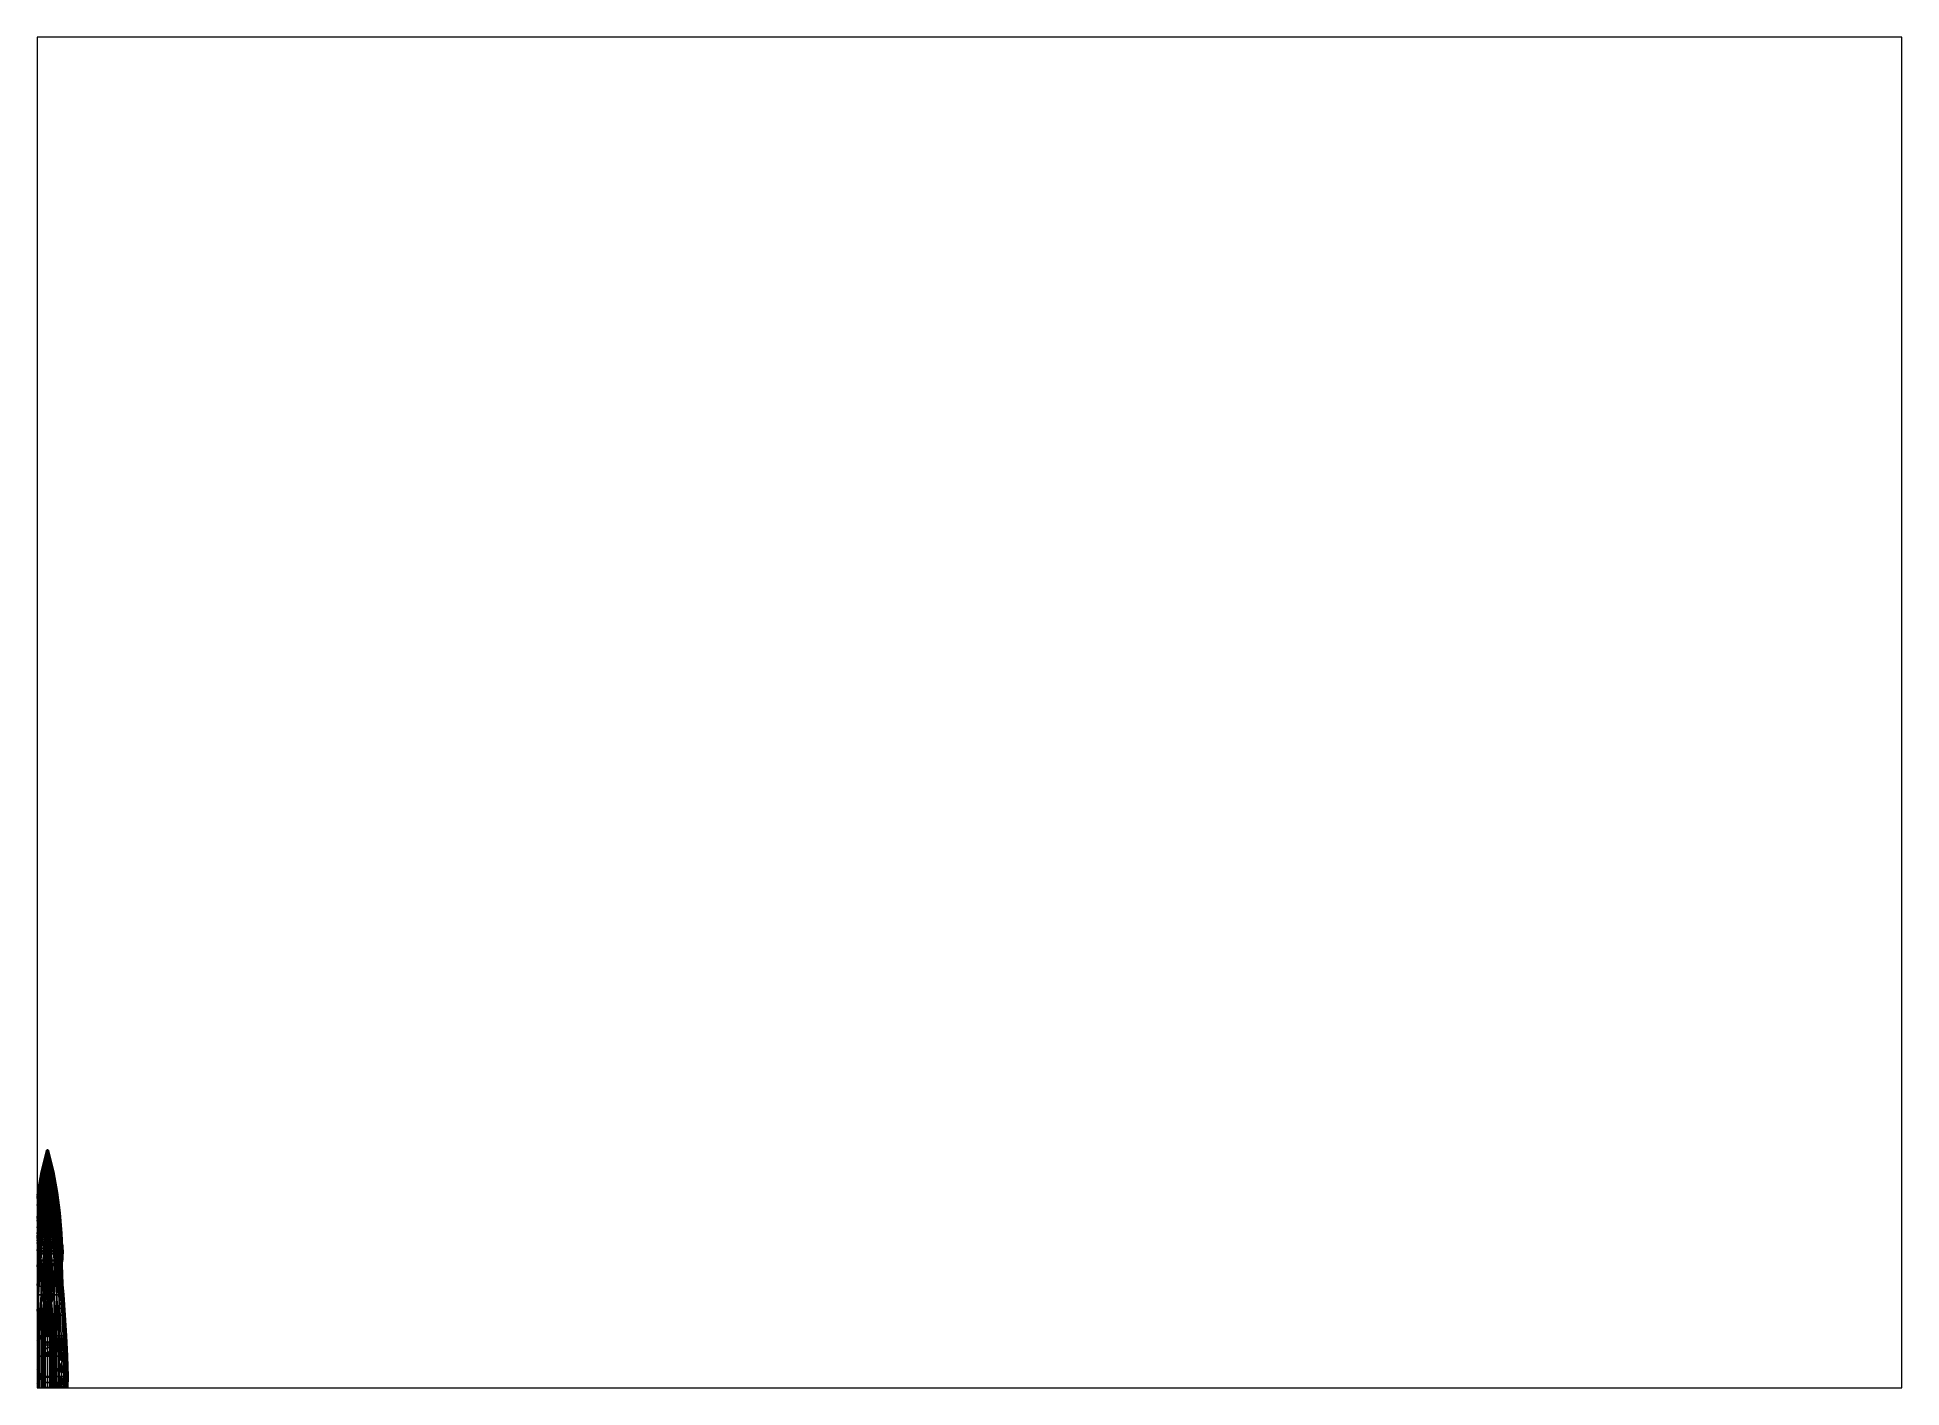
# Paper-space layout 'Layout1' of a CAD drawing. Header units: millimetres. Extents: x 28 to 251, y 20 to 181.
# The model-space entities are those that its viewports show. They can reach past a viewport. Long polylines and large blocks are cut down to what shows.
import ezdxf

# ---------------------------------------------------------------- set-up
doc = ezdxf.new("R2010")
doc.units = ezdxf.units.MM
for name, color, linetype in [('boats', 1, 'Continuous'), ('deck', 3, 'Continuous'), ('drawing', 9, 'Continuous'), ('gun', 1, 'Continuous'), ('h2', 6, 'Continuous'), ('railings', 6, 'Continuous'), ('rails', 4, 'Continuous'), ('s2', 6, 'Continuous'), ('sleeve', 5, 'Continuous'), ('superstructure', 2, 'Continuous'), ('turret', 2, 'Continuous')]:
    doc.layers.add(name, color=color, linetype=linetype)

msp = doc.modelspace()

# ---------------------------------------------------------------- linework, layer by layer
for points in [[(0, 48.74, 4.92), (-0.08, 48.66, 4.92), (-0.04, 48.66, 9.35), (0, 48.7, 9.35)], [(-0.08, 48.66, 4.92), (0, 48.58, 4.92), (0, 48.62, 9.35), (-0.04, 48.66, 9.35)], [(0, 48.62, 9.35), (0.04, 48.66, 9.35), (0, 48.7, 9.35), (-0.04, 48.66, 9.35)], [(0.25, 48.79, 4.86), (0, 48.93, 4.86), (0, 48.92, 4.9), (0.2, 48.79, 4.9)], [(0.2, 48.79, 4.9), (0, 48.92, 4.9), (0, 48.92, 4.9), (0.12, 48.79, 4.92)], [(0.12, 48.79, 4.92), (0, 48.92, 4.9), (0, 48.92, 4.9), (0, 48.79, 4.92)], [(0.17, 48.79, 4.35), (0, 48.89, 4.35), (0, 48.9, 4.52), (0.19, 48.79, 4.52)], [(0.11, 48.79, 3.82), (0, 48.85, 3.82), (0, 48.89, 4.35), (0.17, 48.79, 4.35)], [(0, 48.79, 2.72), (0, 48.79, 2.72), (0, 48.85, 3.82), (0.11, 48.79, 3.82)], [(0.91, 43.87, 2.72), (0, 48.79, 2.72), (0.11, 48.79, 3.82), (1.15, 43.87, 3.82)], [(0.87, 43.87, 4.98), (0.12, 48.79, 4.92), (0, 48.79, 4.92), (0, 43.87, 5.02)], [(0.89, 43.87, 2.54), (0, 48.78, 2.54), (0, 48.79, 2.72), (0.91, 43.87, 2.72)], [(0.82, 43.87, 2.2), (0, 48.75, 2.2), (0, 48.78, 2.54), (0.89, 43.87, 2.54)], [(0.71, 43.87, 1.35), (0, 48.7, 1.35), (0, 48.75, 2.2), (0.82, 43.87, 2.2)], [(0.08, 48.66, 4.92), (0, 48.74, 4.92), (0, 48.7, 9.35), (0.04, 48.66, 9.35)], [(0.62, 43.87, 0.42), (0, 48.62, 0.42), (0, 48.7, 1.35), (0.71, 43.87, 1.35)], [(0, 48.58, 4.92), (0.08, 48.66, 4.92), (0.04, 48.66, 9.35), (0, 48.62, 9.35)], [(0, 22.16, 24.81), (0, 48.64, 5.23), (0, 48.64, 5.28), (0, 22.16, 24.85)], [(0, 22.16, 24.85), (0, 48.64, 5.28), (0, 48.64, 5.23), (0, 22.16, 24.81)], [(0.59, 43.87), (0, 48.6), (0, 48.62, 0.42), (0.62, 43.87, 0.42)], [(0.58, 43.87, -0.25), (0, 48.58, -0.25), (0, 48.6), (0.59, 43.87)], [(0.56, 43.87, -0.53), (0, 48.53, -0.53), (0, 48.58, -0.25), (0.58, 43.87, -0.25)], [(0.54, 43.87, -0.83), (0, 48.47, -0.83), (0, 48.53, -0.53), (0.56, 43.87, -0.53)], [(0.51, 43.87, -1.38), (0, 48.17, -1.38), (0, 48.47, -0.83), (0.54, 43.87, -0.83)], [(0.4, 43.87, -1.91), (0, 47.58, -1.91), (0, 48.17, -1.38), (0.51, 43.87, -1.38)], [(0.25, 43.87, -2.29), (0, 46.3, -2.29), (0, 47.58, -1.91), (0.4, 43.87, -1.91)], [(1.15, 43.87, 3.82), (0.11, 48.79, 3.82), (0.17, 48.79, 4.35), (1.31, 43.87, 4.35)], [(1.39, 43.87, 4.9), (0.2, 48.79, 4.9), (0.12, 48.79, 4.92), (0.87, 43.87, 4.98)], [(1.31, 43.87, 4.35), (0.17, 48.79, 4.35), (0.19, 48.79, 4.52), (1.36, 43.87, 4.52)], [(1.42, 43.87, 4.86), (0.25, 48.79, 4.86), (0.2, 48.79, 4.9), (1.39, 43.87, 4.9)], [(0.06, 43.87, -2.61), (0, 44.05, -2.61), (0, 46.3, -2.29), (0.25, 43.87, -2.29)], [(0, 43.87, -2.64), (0, 43.87, -2.64), (0, 44.05, -2.61), (0.06, 43.87, -2.61)], [(0, 39.21, -2.93), (0, 43.87, -2.64), (0, 43.87, -2.64), (0.12, 39.21, -2.9)], [(0.12, 39.21, -2.9), (0, 43.87, -2.64), (0.06, 43.87, -2.61), (0.4, 39.21, -2.61)], [(0.87, 39.21, 4.98), (0.87, 43.87, 4.98), (0, 43.87, 5.02), (0, 39.21, 5.02)], [(0.4, 39.21, -2.61), (0.06, 43.87, -2.61), (0.25, 43.87, -2.29), (0.62, 39.21, -2.29)], [(0.62, 39.21, -2.29), (0.25, 43.87, -2.29), (0.4, 43.87, -1.91), (0.82, 39.21, -1.91)], [(0.82, 39.21, -1.91), (0.4, 43.87, -1.91), (0.51, 43.87, -1.38), (0.97, 39.21, -1.38)], [(0.97, 39.21, -1.38), (0.51, 43.87, -1.38), (0.54, 43.87, -0.83), (1.04, 39.21, -0.83)], [(1.04, 39.21, -0.83), (0.54, 43.87, -0.83), (0.56, 43.87, -0.53), (1.07, 39.21, -0.53)], [(1.07, 39.21, -0.53), (0.56, 43.87, -0.53), (0.58, 43.87, -0.25), (1.11, 39.21, -0.25)], [(1.11, 39.21, -0.25), (0.58, 43.87, -0.25), (0.59, 43.87), (1.13, 39.21)], [(1.13, 39.21), (0.59, 43.87), (0.62, 43.87, 0.42), (1.19, 39.21, 0.42)], [(1.19, 39.21, 0.42), (0.62, 43.87, 0.42), (0.71, 43.87, 1.35), (1.33, 39.21, 1.35)], [(1.33, 39.21, 1.35), (0.71, 43.87, 1.35), (0.82, 43.87, 2.2), (1.49, 39.21, 2.2)], [(1.49, 39.21, 2.2), (0.82, 43.87, 2.2), (0.89, 43.87, 2.54), (1.58, 39.21, 2.54)], [(1.61, 39.21, 4.9), (1.39, 43.87, 4.9), (0.87, 43.87, 4.98), (0.87, 39.21, 4.98)], [(1.58, 39.21, 2.54), (0.89, 43.87, 2.54), (0.91, 43.87, 2.72), (1.62, 39.21, 2.72)], [(1.62, 39.21, 2.72), (0.91, 43.87, 2.72), (1.15, 43.87, 3.82), (1.94, 39.21, 3.82)], [(1.94, 39.21, 3.82), (1.15, 43.87, 3.82), (1.31, 43.87, 4.35), (2.15, 39.21, 4.35)], [(2.15, 39.21, 4.35), (1.31, 43.87, 4.35), (1.36, 43.87, 4.52), (2.22, 39.21, 4.52)], [(2.11, 39.21, 4.81), (1.42, 43.87, 4.86), (1.39, 43.87, 4.9), (1.61, 39.21, 4.9)], [(-1.66, 41.66, 4.82), (-1.81, 40.82, 4.82), (-1.81, 40.82, 4.93), (-1.66, 41.66, 4.93)], [(-1.81, 40.82, 4.93), (-1.51, 40.77, 4.93), (-1.36, 41.61, 4.93), (-1.66, 41.66, 4.93)], [(-1.81, 40.82, 4.82), (-1.51, 40.77, 4.82), (-1.51, 40.77, 4.93), (-1.81, 40.82, 4.93)], [(-1.55, 41.07, 5.33), (-1.67, 41.09, 5.33), (-1.74, 40.99, 5.33), (-1.51, 40.95, 5.33)], [(-1.67, 41.09, 4.93), (-1.74, 40.99, 4.93), (-1.74, 40.99, 5.33), (-1.67, 41.09, 5.33)], [(-1.51, 40.95, 5.33), (-1.74, 40.99, 5.33), (-1.7, 40.88, 5.33), (-1.59, 40.86, 5.33)], [(-1.74, 40.99, 4.93), (-1.7, 40.88, 4.93), (-1.7, 40.88, 5.33), (-1.74, 40.99, 5.33)], [(-1.7, 40.88, 4.93), (-1.59, 40.86, 4.93), (-1.59, 40.86, 5.33), (-1.7, 40.88, 5.33)], [(-1.55, 41.07, 4.93), (-1.67, 41.09, 4.93), (-1.67, 41.09, 5.33), (-1.55, 41.07, 5.33)], [(-1.66, 41.66, 4.93), (-1.36, 41.61, 4.93), (-1.36, 41.61, 4.82), (-1.66, 41.66, 4.82)], [(-1.46, 41.56, 5.33), (-1.58, 41.58, 5.33), (-1.66, 41.49, 5.33), (-1.42, 41.44, 5.33)], [(-1.58, 41.58, 4.93), (-1.66, 41.49, 4.93), (-1.66, 41.49, 5.33), (-1.58, 41.58, 5.33)], [(-1.42, 41.44, 5.33), (-1.66, 41.49, 5.33), (-1.62, 41.37, 5.33), (-1.5, 41.35, 5.33)], [(-1.66, 41.49, 4.93), (-1.62, 41.37, 4.93), (-1.62, 41.37, 5.33), (-1.66, 41.49, 5.33)], [(-1.62, 41.37, 4.93), (-1.5, 41.35, 4.93), (-1.5, 41.35, 5.33), (-1.62, 41.37, 5.33)], [(-1.59, 40.86, 4.93), (-1.51, 40.95, 4.93), (-1.51, 40.95, 5.33), (-1.59, 40.86, 5.33)], [(-1.46, 41.56, 4.93), (-1.58, 41.58, 4.93), (-1.58, 41.58, 5.33), (-1.46, 41.56, 5.33)], [(-1.51, 40.95, 4.93), (-1.55, 41.07, 4.93), (-1.55, 41.07, 5.33), (-1.51, 40.95, 5.33)], [(-1.36, 41.61, 4.93), (-1.51, 40.77, 4.93), (-1.51, 40.77, 4.82), (-1.36, 41.61, 4.82)], [(-1.5, 41.35, 4.93), (-1.42, 41.44, 4.93), (-1.42, 41.44, 5.33), (-1.5, 41.35, 5.33)], [(-1.42, 41.44, 4.93), (-1.46, 41.56, 4.93), (-1.46, 41.56, 5.33), (-1.42, 41.44, 5.33)], [(0.2, 34.55, -3.02), (0, 39.21, -2.93), (0.12, 39.21, -2.9), (0.37, 34.55, -2.9)], [(0, 34.55, -3.14), (0, 39.21, -2.93), (0, 39.21, -2.93), (0.2, 34.55, -3.02)], [(0.87, 34.55, 4.98), (0.87, 39.21, 4.98), (0, 39.21, 5.02), (0, 34.55, 5.02)], [(0.37, 34.55, -2.9), (0.12, 39.21, -2.9), (0.4, 39.21, -2.61), (0.7, 34.55, -2.61)], [(0.7, 34.55, -2.61), (0.4, 39.21, -2.61), (0.62, 39.21, -2.29), (0.97, 34.55, -2.29)], [(0.97, 34.55, -2.29), (0.62, 39.21, -2.29), (0.82, 39.21, -1.91), (1.22, 34.55, -1.91)], [(1.22, 34.55, -1.91), (0.82, 39.21, -1.91), (0.97, 39.21, -1.38), (1.44, 34.55, -1.38)], [(1.61, 34.55, 4.9), (1.61, 39.21, 4.9), (0.87, 39.21, 4.98), (0.87, 34.55, 4.98)], [(1.44, 34.55, -1.38), (0.97, 39.21, -1.38), (1.04, 39.21, -0.83), (1.56, 34.55, -0.83)], [(1.56, 34.55, -0.83), (1.04, 39.21, -0.83), (1.07, 39.21, -0.53), (1.59, 34.55, -0.53)], [(1.59, 34.55, -0.53), (1.07, 39.21, -0.53), (1.11, 39.21, -0.25), (1.64, 34.55, -0.25)], [(1.64, 34.55, -0.25), (1.11, 39.21, -0.25), (1.13, 39.21), (1.67, 34.55)], [(1.67, 34.55), (1.13, 39.21), (1.19, 39.21, 0.42), (1.74, 34.55, 0.42)], [(1.74, 34.55, 0.42), (1.19, 39.21, 0.42), (1.33, 39.21, 1.35), (1.92, 34.55, 1.35)], [(1.92, 34.55, 1.35), (1.33, 39.21, 1.35), (1.49, 39.21, 2.2), (2.11, 34.55, 2.2)], [(1.36, 41.61, 4.93), (1.66, 41.66, 4.93), (1.66, 41.66, 4.82), (1.36, 41.61, 4.82)], [(1.51, 40.77, 4.93), (1.81, 40.82, 4.93), (1.66, 41.66, 4.93), (1.36, 41.61, 4.93)], [(1.36, 41.61, 4.82), (1.51, 40.77, 4.82), (1.51, 40.77, 4.93), (1.36, 41.61, 4.93)], [(1.58, 41.58, 5.33), (1.46, 41.56, 5.33), (1.42, 41.44, 5.33), (1.66, 41.49, 5.33)], [(1.46, 41.56, 4.93), (1.42, 41.44, 4.93), (1.42, 41.44, 5.33), (1.46, 41.56, 5.33)], [(1.66, 41.49, 5.33), (1.42, 41.44, 5.33), (1.5, 41.35, 5.33), (1.62, 41.37, 5.33)], [(1.42, 41.44, 4.93), (1.5, 41.35, 4.93), (1.5, 41.35, 5.33), (1.42, 41.44, 5.33)], [(1.58, 41.58, 4.93), (1.46, 41.56, 4.93), (1.46, 41.56, 5.33), (1.58, 41.58, 5.33)], [(2.11, 34.55, 2.2), (1.49, 39.21, 2.2), (1.58, 39.21, 2.54), (2.19, 34.55, 2.54)], [(1.5, 41.35, 4.93), (1.62, 41.37, 4.93), (1.62, 41.37, 5.33), (1.5, 41.35, 5.33)], [(1.67, 41.09, 5.33), (1.55, 41.07, 5.33), (1.51, 40.95, 5.33), (1.74, 40.99, 5.33)], [(1.55, 41.07, 4.93), (1.51, 40.95, 4.93), (1.51, 40.95, 5.33), (1.55, 41.07, 5.33)], [(1.74, 40.99, 5.33), (1.51, 40.95, 5.33), (1.59, 40.86, 5.33), (1.7, 40.88, 5.33)], [(1.51, 40.95, 4.93), (1.59, 40.86, 4.93), (1.59, 40.86, 5.33), (1.51, 40.95, 5.33)], [(1.51, 40.77, 4.82), (1.81, 40.82, 4.82), (1.81, 40.82, 4.93), (1.51, 40.77, 4.93)], [(1.67, 41.09, 4.93), (1.55, 41.07, 4.93), (1.55, 41.07, 5.33), (1.67, 41.09, 5.33)], [(1.66, 41.49, 4.93), (1.58, 41.58, 4.93), (1.58, 41.58, 5.33), (1.66, 41.49, 5.33)], [(2.19, 34.55, 2.54), (1.58, 39.21, 2.54), (1.62, 39.21, 2.72), (2.23, 34.55, 2.72)], [(1.59, 40.86, 4.93), (1.7, 40.88, 4.93), (1.7, 40.88, 5.33), (1.59, 40.86, 5.33)], [(2.25, 34.55, 4.81), (2.11, 39.21, 4.81), (1.61, 39.21, 4.9), (1.61, 34.55, 4.9)], [(1.62, 41.37, 4.93), (1.66, 41.49, 4.93), (1.66, 41.49, 5.33), (1.62, 41.37, 5.33)], [(2.23, 34.55, 2.72), (1.62, 39.21, 2.72), (1.94, 39.21, 3.82), (2.56, 34.55, 3.82)], [(1.66, 41.66, 4.93), (1.81, 40.82, 4.93), (1.81, 40.82, 4.82), (1.66, 41.66, 4.82)], [(1.74, 40.99, 4.93), (1.67, 41.09, 4.93), (1.67, 41.09, 5.33), (1.74, 40.99, 5.33)], [(1.7, 40.88, 4.93), (1.74, 40.99, 4.93), (1.74, 40.99, 5.33), (1.7, 40.88, 5.33)], [(2.56, 34.55, 3.82), (1.94, 39.21, 3.82), (2.15, 39.21, 4.35), (2.78, 34.55, 4.35)], [(2.78, 34.55, 4.35), (2.15, 39.21, 4.35), (2.22, 39.21, 4.52), (2.83, 34.55, 4.45)], [(0.46, 36.05, 5.11), (0.33, 36.38, 5.11), (-0.33, 36.38, 5.11), (-0.46, 36.05, 5.11)], [(-0.33, 36.38, 5.02), (-0.46, 36.05, 5.02), (-0.46, 36.05, 5.11), (-0.33, 36.38, 5.11)], [(-0.46, 36.05, 5.11), (-0.46, 34.89, 5.11), (0.46, 34.89, 5.11), (0.46, 36.05, 5.11)], [(-0.46, 36.05, 5.02), (-0.46, 34.89, 5.02), (-0.46, 34.89, 5.11), (-0.46, 36.05, 5.11)], [(-0.46, 34.89, 5.11), (-0.46, 34.89, 5.02), (0.46, 34.89, 5.02), (0.46, 34.89, 5.11)], [(-0.24, 36.29, 5.11), (-0.34, 36.05, 5.11), (-0.22, 36.05, 5.27), (-0.16, 36.21, 5.27)], [(-0.34, 36.05, 5.11), (-0.24, 35.81, 5.11), (-0.16, 35.89, 5.27), (-0.22, 36.05, 5.27)], [(0.33, 36.38, 5.11), (0, 36.51, 5.11), (0, 36.51, 5.11), (-0.33, 36.38, 5.11)], [(0, 36.51, 5.02), (-0.33, 36.38, 5.02), (-0.33, 36.38, 5.11), (0, 36.51, 5.11)], [(0, 36.39, 5.11), (-0.24, 36.29, 5.11), (-0.16, 36.21, 5.27), (0, 36.27, 5.27)], [(-0.24, 35.81, 5.11), (0, 35.71, 5.11), (0, 35.83, 5.27), (-0.16, 35.89, 5.27)], [(-0.16, 36.21, 5.41), (-0.22, 36.05, 5.41), (-0.16, 35.89, 5.41), (0, 36.27, 5.41)], [(-0.16, 36.21, 5.27), (-0.22, 36.05, 5.27), (-0.22, 36.05, 5.41), (-0.16, 36.21, 5.41)], [(-0.22, 36.05, 5.27), (-0.16, 35.89, 5.27), (-0.16, 35.89, 5.41), (-0.22, 36.05, 5.41)], [(0, 36.27, 5.41), (-0.16, 35.89, 5.41), (0, 35.83, 5.41), (0.16, 36.21, 5.41)], [(0, 36.27, 5.27), (-0.16, 36.21, 5.27), (-0.16, 36.21, 5.41), (0, 36.27, 5.41)], [(-0.16, 35.89, 5.27), (0, 35.83, 5.27), (0, 35.83, 5.41), (-0.16, 35.89, 5.41)], [(0.33, 36.38, 5.02), (0, 36.51, 5.02), (0, 36.51, 5.11), (0.33, 36.38, 5.11)], [(0.24, 36.29, 5.11), (0, 36.39, 5.11), (0, 36.27, 5.27), (0.16, 36.21, 5.27)], [(0.16, 36.21, 5.27), (0, 36.27, 5.27), (0, 36.27, 5.41), (0.16, 36.21, 5.41)], [(0.16, 36.21, 5.41), (0, 35.83, 5.41), (0.16, 35.89, 5.41), (0.22, 36.05, 5.41)], [(0, 35.71, 5.11), (0.24, 35.81, 5.11), (0.16, 35.89, 5.27), (0, 35.83, 5.27)], [(0, 35.83, 5.27), (0.16, 35.89, 5.27), (0.16, 35.89, 5.41), (0, 35.83, 5.41)], [(0.19, 29.89, -3.14), (0, 34.55, -3.14), (0.2, 34.55, -3.02), (0.44, 29.89, -3.02)], [(0, 29.89, -3.21), (0, 34.55, -3.14), (0, 34.55, -3.14), (0.19, 29.89, -3.14)], [(0.87, 29.89, 5.01), (0.87, 34.55, 4.98), (0, 34.55, 5.02), (0, 29.89, 5.05)], [(0.34, 36.05, 5.11), (0.24, 36.29, 5.11), (0.16, 36.21, 5.27), (0.22, 36.05, 5.27)], [(0.22, 36.05, 5.27), (0.16, 36.21, 5.27), (0.16, 36.21, 5.41), (0.22, 36.05, 5.41)], [(0.24, 35.81, 5.11), (0.34, 36.05, 5.11), (0.22, 36.05, 5.27), (0.16, 35.89, 5.27)], [(0.16, 35.89, 5.27), (0.22, 36.05, 5.27), (0.22, 36.05, 5.41), (0.16, 35.89, 5.41)], [(0.44, 29.89, -3.02), (0.2, 34.55, -3.02), (0.37, 34.55, -2.9), (0.62, 29.89, -2.9)], [(0.46, 36.05, 5.02), (0.33, 36.38, 5.02), (0.33, 36.38, 5.11), (0.46, 36.05, 5.11)], [(0.62, 29.89, -2.9), (0.37, 34.55, -2.9), (0.7, 34.55, -2.61), (1.01, 29.89, -2.61)], [(0.46, 34.89, 5.11), (0.46, 34.89, 5.02), (0.46, 36.05, 5.02), (0.46, 36.05, 5.11)], [(1.01, 29.89, -2.61), (0.7, 34.55, -2.61), (0.97, 34.55, -2.29), (1.33, 29.89, -2.29)], [(1.61, 29.89, 4.97), (1.61, 34.55, 4.9), (0.87, 34.55, 4.98), (0.87, 29.89, 5.01)], [(1.33, 29.89, -2.29), (0.97, 34.55, -2.29), (1.22, 34.55, -1.91), (1.61, 29.89, -1.91)], [(1.61, 29.89, -1.91), (1.22, 34.55, -1.91), (1.44, 34.55, -1.38), (1.89, 29.89, -1.38)], [(1.89, 29.89, -1.38), (1.44, 34.55, -1.38), (1.56, 34.55, -0.83), (2.06, 29.89, -0.83)], [(2.06, 29.89, -0.83), (1.56, 34.55, -0.83), (1.59, 34.55, -0.53), (2.14, 29.89, -0.53)], [(2.14, 29.89, -0.53), (1.59, 34.55, -0.53), (1.64, 34.55, -0.25), (2.2, 29.89, -0.25)], [(2.25, 29.89, 4.89), (2.25, 34.55, 4.81), (1.61, 34.55, 4.9), (1.61, 29.89, 4.97)], [(2.2, 29.89, -0.25), (1.64, 34.55, -0.25), (1.67, 34.55), (2.25, 29.89)], [(2.25, 29.89), (1.67, 34.55), (1.74, 34.55, 0.42), (2.33, 29.89, 0.42)], [(2.33, 29.89, 0.42), (1.74, 34.55, 0.42), (1.92, 34.55, 1.35), (2.49, 29.89, 1.35)], [(2.49, 29.89, 1.35), (1.92, 34.55, 1.35), (2.11, 34.55, 2.2), (2.67, 29.89, 2.2)], [(2.67, 29.89, 2.2), (2.11, 34.55, 2.2), (2.19, 34.55, 2.54), (2.74, 29.89, 2.54)], [(2.74, 29.89, 2.54), (2.19, 34.55, 2.54), (2.23, 34.55, 2.72), (2.77, 29.89, 2.72)], [(2.77, 29.89, 2.72), (2.23, 34.55, 2.72), (2.56, 34.55, 3.82), (3.05, 29.89, 3.82)], [(3.19, 29.89, 4.69), (2.8, 34.55, 4.69), (2.25, 34.55, 4.81), (2.25, 29.89, 4.89)], [(3.05, 29.89, 3.82), (2.56, 34.55, 3.82), (2.78, 34.55, 4.35), (3.22, 29.89, 4.35)], [(3.22, 29.89, 4.35), (2.78, 34.55, 4.35), (2.83, 34.55, 4.45), (3.26, 29.89, 4.45)], [(-2.7, 30.45, 5.53), (-2.7, 30.65, 4.75), (-2.7, 30.16, 4.75), (-2.7, 30.35, 5.53)], [(-2.64, 30.45, 5.53), (-2.64, 30.65, 4.75), (-2.7, 30.65, 4.75), (-2.7, 30.45, 5.53)], [(-2.64, 30.35, 5.53), (-2.64, 30.45, 5.53), (-2.7, 30.45, 5.53), (-2.7, 30.35, 5.53)], [(-2.7, 30.35, 5.53), (-2.7, 30.16, 4.75), (-2.64, 30.16, 4.75), (-2.64, 30.35, 5.53)], [(-2.64, 30.16, 4.75), (-2.64, 30.65, 4.75), (-2.64, 30.45, 5.53), (-2.64, 30.35, 5.53)], [(-2.64, 30.57, 5.27), (-2.64, 30.64, 5.44), (-1.99, 30.64, 5.44), (-1.99, 30.57, 5.27)], [(-2.64, 30.64, 5.44), (-2.64, 30.57, 5.61), (-1.99, 30.57, 5.61), (-1.99, 30.64, 5.44)], [(-2.64, 30.64, 5.44), (-2.64, 30.23, 5.27), (-2.64, 30.16, 5.44), (-2.64, 30.57, 5.61)], [(-2.64, 30.57, 5.27), (-2.64, 30.4, 5.2), (-2.64, 30.23, 5.27), (-2.64, 30.64, 5.44)], [(-2.64, 30.4, 5.2), (-2.64, 30.57, 5.27), (-1.99, 30.57, 5.27), (-1.99, 30.4, 5.2)], [(-2.64, 30.57, 5.61), (-2.64, 30.4, 5.68), (-1.99, 30.4, 5.68), (-1.99, 30.57, 5.61)], [(-2.64, 30.57, 5.61), (-2.64, 30.16, 5.44), (-2.64, 30.23, 5.61), (-2.64, 30.4, 5.68)], [(-2.64, 30.23, 5.27), (-2.64, 30.4, 5.2), (-1.99, 30.4, 5.2), (-1.99, 30.23, 5.27)], [(-2.64, 30.4, 5.68), (-2.64, 30.23, 5.61), (-1.99, 30.23, 5.61), (-1.99, 30.4, 5.68)], [(-2.64, 30.16, 5.44), (-2.64, 30.23, 5.27), (-1.99, 30.23, 5.27), (-1.99, 30.16, 5.44)], [(-2.64, 30.23, 5.61), (-2.64, 30.16, 5.44), (-1.99, 30.16, 5.44), (-1.99, 30.23, 5.61)], [(-1.99, 30.45, 5.53), (-1.99, 30.65, 4.75), (-1.99, 30.16, 4.75), (-1.99, 30.35, 5.53)], [(-1.93, 30.45, 5.53), (-1.93, 30.65, 4.75), (-1.99, 30.65, 4.75), (-1.99, 30.45, 5.53)], [(-1.99, 30.57, 5.61), (-1.99, 30.16, 5.44), (-1.99, 30.23, 5.27), (-1.99, 30.64, 5.44)], [(-1.99, 30.64, 5.44), (-1.99, 30.23, 5.27), (-1.99, 30.4, 5.2), (-1.99, 30.57, 5.27)], [(-1.99, 30.4, 5.68), (-1.99, 30.23, 5.61), (-1.99, 30.16, 5.44), (-1.99, 30.57, 5.61)], [(-1.93, 30.35, 5.53), (-1.93, 30.45, 5.53), (-1.99, 30.45, 5.53), (-1.99, 30.35, 5.53)], [(-1.99, 30.35, 5.53), (-1.99, 30.16, 4.75), (-1.93, 30.16, 4.75), (-1.93, 30.35, 5.53)], [(-1.93, 30.16, 4.75), (-1.93, 30.65, 4.75), (-1.93, 30.45, 5.53), (-1.93, 30.35, 5.53)], [(0, 25.23, -3.21), (0, 29.89, -3.21), (0.19, 29.89, -3.14), (0.19, 25.23, -3.21)], [(0.71, 29.31, 5.02), (0.87, 29.89, 5.01), (0, 29.89, 5.05), (0, 29.5, 5.05)], [(0.19, 25.23, -3.21), (0.19, 29.89, -3.14), (0.44, 29.89, -3.02), (0.51, 25.23, -3.12)], [(0.51, 25.23, -3.12), (0.44, 29.89, -3.02), (0.62, 29.89, -2.9), (0.92, 25.23, -2.9)], [(0.92, 25.23, -2.9), (0.62, 29.89, -2.9), (1.01, 29.89, -2.61), (1.42, 25.23, -2.61)], [(0.71, 29.31, 5.02), (1.23, 28.79, 4.99), (0.87, 29.89, 5.01), (0.71, 29.31, 5.02)], [(1.23, 28.79, 4.99), (1.61, 29.89, 4.97), (0.87, 29.89, 5.01), (1.23, 28.79, 4.99)], [(1.42, 25.23, -2.61), (1.01, 29.89, -2.61), (1.33, 29.89, -2.29), (1.76, 25.23, -2.29)], [(1.42, 28.08, 4.98), (1.61, 29.89, 4.97), (1.23, 28.79, 4.99), (1.42, 28.08, 4.98)], [(1.76, 25.23, -2.29), (1.33, 29.89, -2.29), (1.61, 29.89, -1.91), (2.1, 25.23, -1.91)], [(1.89, 25.23, 4.97), (1.61, 29.89, 4.97), (1.42, 28.08, 4.98), (1.42, 27.24, 4.98)], [(2.1, 25.23, -1.91), (1.61, 29.89, -1.91), (1.89, 29.89, -1.38), (2.42, 25.23, -1.38)], [(2.66, 25.23, 4.89), (2.25, 29.89, 4.89), (1.61, 29.89, 4.97), (1.89, 25.23, 4.97)], [(2.42, 25.23, -1.38), (1.89, 29.89, -1.38), (2.06, 29.89, -0.83), (2.62, 25.23, -0.83)], [(1.99, 30.45, 5.53), (1.99, 30.65, 4.75), (1.93, 30.65, 4.75), (1.93, 30.45, 5.53)], [(1.93, 30.45, 5.53), (1.93, 30.65, 4.75), (1.93, 30.16, 4.75), (1.93, 30.35, 5.53)], [(1.99, 30.35, 5.53), (1.99, 30.45, 5.53), (1.93, 30.45, 5.53), (1.93, 30.35, 5.53)], [(1.93, 30.35, 5.53), (1.93, 30.16, 4.75), (1.99, 30.16, 4.75), (1.99, 30.35, 5.53)], [(1.99, 30.16, 4.75), (1.99, 30.65, 4.75), (1.99, 30.45, 5.53), (1.99, 30.35, 5.53)], [(1.99, 30.57, 5.27), (1.99, 30.4, 5.2), (1.99, 30.23, 5.27), (1.99, 30.64, 5.44)], [(1.99, 30.64, 5.44), (1.99, 30.23, 5.27), (1.99, 30.16, 5.44), (1.99, 30.57, 5.61)], [(1.99, 30.64, 5.44), (1.99, 30.57, 5.61), (2.64, 30.57, 5.61), (2.64, 30.64, 5.44)], [(1.99, 30.57, 5.27), (1.99, 30.64, 5.44), (2.64, 30.64, 5.44), (2.64, 30.57, 5.27)], [(1.99, 30.57, 5.61), (1.99, 30.16, 5.44), (1.99, 30.23, 5.61), (1.99, 30.4, 5.68)], [(1.99, 30.57, 5.61), (1.99, 30.4, 5.68), (2.64, 30.4, 5.68), (2.64, 30.57, 5.61)], [(1.99, 30.4, 5.2), (1.99, 30.57, 5.27), (2.64, 30.57, 5.27), (2.64, 30.4, 5.2)], [(1.99, 30.4, 5.68), (1.99, 30.23, 5.61), (2.64, 30.23, 5.61), (2.64, 30.4, 5.68)], [(1.99, 30.23, 5.27), (1.99, 30.4, 5.2), (2.64, 30.4, 5.2), (2.64, 30.23, 5.27)], [(1.99, 30.23, 5.61), (1.99, 30.16, 5.44), (2.64, 30.16, 5.44), (2.64, 30.23, 5.61)], [(1.99, 30.16, 5.44), (1.99, 30.23, 5.27), (2.64, 30.23, 5.27), (2.64, 30.16, 5.44)], [(2.62, 25.23, -0.83), (2.06, 29.89, -0.83), (2.14, 29.89, -0.53), (2.69, 25.23, -0.53)], [(2.69, 25.23, -0.53), (2.14, 29.89, -0.53), (2.2, 29.89, -0.25), (2.76, 25.23, -0.25)], [(2.76, 25.23, -0.25), (2.2, 29.89, -0.25), (2.25, 29.89), (2.82, 25.23)], [(2.82, 25.23), (2.25, 29.89), (2.33, 29.89, 0.42), (2.9, 25.23, 0.42)], [(3.31, 25.23, 4.76), (3.19, 29.89, 4.69), (2.25, 29.89, 4.89), (2.66, 25.23, 4.89)], [(2.9, 25.23, 0.42), (2.33, 29.89, 0.42), (2.49, 29.89, 1.35), (3.05, 25.23, 1.35)], [(3.05, 25.23, 1.35), (2.49, 29.89, 1.35), (2.67, 29.89, 2.2), (3.17, 25.23, 2.2)], [(2.7, 30.45, 5.53), (2.7, 30.65, 4.75), (2.64, 30.65, 4.75), (2.64, 30.45, 5.53)], [(2.64, 30.45, 5.53), (2.64, 30.65, 4.75), (2.64, 30.16, 4.75), (2.64, 30.35, 5.53)], [(2.64, 30.64, 5.44), (2.64, 30.23, 5.27), (2.64, 30.4, 5.2), (2.64, 30.57, 5.27)], [(2.64, 30.57, 5.61), (2.64, 30.16, 5.44), (2.64, 30.23, 5.27), (2.64, 30.64, 5.44)], [(2.64, 30.4, 5.68), (2.64, 30.23, 5.61), (2.64, 30.16, 5.44), (2.64, 30.57, 5.61)], [(2.7, 30.35, 5.53), (2.7, 30.45, 5.53), (2.64, 30.45, 5.53), (2.64, 30.35, 5.53)], [(2.64, 30.35, 5.53), (2.64, 30.16, 4.75), (2.7, 30.16, 4.75), (2.7, 30.35, 5.53)], [(3.17, 25.23, 2.2), (2.67, 29.89, 2.2), (2.74, 29.89, 2.54), (3.21, 25.23, 2.54)], [(2.7, 30.16, 4.75), (2.7, 30.65, 4.75), (2.7, 30.45, 5.53), (2.7, 30.35, 5.53)], [(3.21, 25.23, 2.54), (2.74, 29.89, 2.54), (2.77, 29.89, 2.72), (3.24, 25.23, 2.72)], [(3.24, 25.23, 2.72), (2.77, 29.89, 2.72), (3.05, 29.89, 3.82), (3.39, 25.23, 3.82)], [(3.39, 25.23, 3.82), (3.05, 29.89, 3.82), (3.22, 29.89, 4.35), (3.48, 25.23, 4.35)], [(3.48, 25.23, 4.35), (3.22, 29.89, 4.35), (3.26, 29.89, 4.45), (3.48, 25.23, 4.45)], [(-3.1, 28.36, 4.82), (-2.8, 28.33, 4.82), (-2.73, 29.18, 4.82), (-3.02, 29.2, 4.82)], [(-3.02, 29.2, 4.71), (-3.1, 28.36, 4.71), (-3.1, 28.36, 4.82), (-3.02, 29.2, 4.82)], [(-3.1, 28.36, 4.71), (-2.8, 28.33, 4.71), (-2.8, 28.33, 4.82), (-3.1, 28.36, 4.82)], [(-2.98, 28.63, 4.82), (-3.05, 28.53, 4.82), (-3.05, 28.53, 5.22), (-2.98, 28.63, 5.22)], [(-2.86, 28.62, 5.22), (-2.98, 28.63, 5.22), (-3.05, 28.53, 5.22), (-2.81, 28.51, 5.22)], [(-3.05, 28.53, 4.82), (-3, 28.42, 4.82), (-3, 28.42, 5.22), (-3.05, 28.53, 5.22)], [(-2.81, 28.51, 5.22), (-3.05, 28.53, 5.22), (-3, 28.42, 5.22), (-2.88, 28.41, 5.22)], [(-3.02, 29.2, 4.82), (-2.73, 29.18, 4.82), (-2.73, 29.18, 4.71), (-3.02, 29.2, 4.71)], [(-2.94, 29.13, 4.82), (-3.01, 29.03, 4.82), (-3.01, 29.03, 5.22), (-2.94, 29.13, 5.22)], [(-2.82, 29.12, 5.22), (-2.94, 29.13, 5.22), (-3.01, 29.03, 5.22), (-2.77, 29.01, 5.22)], [(-3.01, 29.03, 4.82), (-2.96, 28.92, 4.82), (-2.96, 28.92, 5.22), (-3.01, 29.03, 5.22)], [(-2.77, 29.01, 5.22), (-3.01, 29.03, 5.22), (-2.96, 28.92, 5.22), (-2.84, 28.91, 5.22)], [(-3, 28.42, 4.82), (-2.88, 28.41, 4.82), (-2.88, 28.41, 5.22), (-3, 28.42, 5.22)], [(-2.86, 28.62, 4.82), (-2.98, 28.63, 4.82), (-2.98, 28.63, 5.22), (-2.86, 28.62, 5.22)], [(-2.96, 28.92, 4.82), (-2.84, 28.91, 4.82), (-2.84, 28.91, 5.22), (-2.96, 28.92, 5.22)], [(-2.82, 29.12, 4.82), (-2.94, 29.13, 4.82), (-2.94, 29.13, 5.22), (-2.82, 29.12, 5.22)], [(-2.9, 27.09, 7.18), (-2.9, 26.96, 6.98), (-2.9, 25.55, 6.98), (-2.9, 25.42, 7.18)], [(-2.9, 27.09, 4.83), (-2.9, 27.09, 7.18), (-2.7, 27.09, 7.18), (-2.7, 27.09, 4.83)], [(-2.9, 26.96, 6.98), (-2.9, 27.09, 7.18), (-2.9, 27.09, 4.83), (-2.9, 26.96, 4.83)], [(-2.9, 25.55, 6.98), (-2.9, 26.96, 6.98), (-2.7, 26.96, 6.98), (-2.7, 25.55, 6.98)], [(-2.7, 26.96, 4.83), (-2.7, 26.96, 6.98), (-2.9, 26.96, 6.98), (-2.9, 26.96, 4.83)], [(-2.9, 25.42, 7.18), (-2.9, 25.55, 6.98), (-2.9, 25.55, 4.83), (-2.9, 25.42, 4.83)], [(-2.9, 25.55, 4.83), (-2.9, 25.55, 6.98), (-2.7, 25.55, 6.98), (-2.7, 25.55, 4.83)], [(-2.88, 28.41, 4.82), (-2.81, 28.51, 4.82), (-2.81, 28.51, 5.22), (-2.88, 28.41, 5.22)], [(-2.81, 28.51, 4.82), (-2.86, 28.62, 4.82), (-2.86, 28.62, 5.22), (-2.81, 28.51, 5.22)], [(-2.84, 28.91, 4.82), (-2.77, 29.01, 4.82), (-2.77, 29.01, 5.22), (-2.84, 28.91, 5.22)], [(-2.77, 29.01, 4.82), (-2.82, 29.12, 4.82), (-2.82, 29.12, 5.22), (-2.77, 29.01, 5.22)], [(-2.73, 29.18, 4.82), (-2.8, 28.33, 4.82), (-2.8, 28.33, 4.71), (-2.73, 29.18, 4.71)], [(-2.7, 25.55, 6.98), (-2.7, 26.96, 6.98), (-2.7, 27.09, 7.18), (-2.7, 25.42, 7.18)], [(-2.7, 27.09, 4.83), (-2.7, 27.09, 7.18), (-2.7, 26.96, 6.98), (-2.7, 26.96, 4.83)], [(-2.7, 25.55, 4.83), (-2.7, 25.55, 6.98), (-2.7, 25.42, 7.18), (-2.7, 25.42, 4.83)], [(-1.02, 27.62, 9.9), (-1.02, 27.84, 9.9), (-1.02, 27.84, 9.68), (-1.02, 27.62, 9.68)], [(-0.81, 27.62, 9.9), (-0.81, 27.84, 9.9), (-1.02, 27.84, 9.9), (-1.02, 27.62, 9.9)], [(-1.02, 27.84, 9.68), (-0.81, 27.84, 9.68), (-0.81, 27.62, 9.68), (-1.02, 27.62, 9.68)], [(-1.02, 27.84, 9.9), (-0.81, 27.84, 9.9), (-0.81, 27.84, 9.68), (-1.02, 27.84, 9.68)], [(-1.02, 27.62, 9.68), (-0.81, 27.62, 9.68), (-0.81, 27.62, 9.9), (-1.02, 27.62, 9.9)], [(-0.81, 27.62, 9.68), (-0.81, 27.84, 9.68), (-0.81, 27.84, 9.9), (-0.81, 27.62, 9.9)], [(-0.81, 27.77, 9.73), (-0.81, 27.8, 9.79), (0.78, 27.8, 9.79), (0.78, 27.77, 9.73)], [(-0.81, 27.8, 9.79), (-0.81, 27.77, 9.85), (0.78, 27.77, 9.85), (0.78, 27.8, 9.79)], [(-0.81, 27.7, 9.73), (-0.81, 27.77, 9.73), (0.78, 27.77, 9.73), (0.78, 27.7, 9.73)], [(-0.81, 27.77, 9.85), (-0.81, 27.7, 9.85), (0.78, 27.7, 9.85), (0.78, 27.77, 9.85)], [(-0.81, 27.66, 9.79), (-0.81, 27.7, 9.73), (0.78, 27.7, 9.73), (0.78, 27.66, 9.79)], [(-0.81, 27.7, 9.85), (-0.81, 27.66, 9.79), (0.78, 27.66, 9.79), (0.78, 27.7, 9.85)], [(-0.4, 27.84, 9.5), (-0.4, 27.84, 9.95), (-0.4, 27.62, 9.95), (-0.4, 27.62, 9.5)], [(-0.4, 27.84, 9.5), (0.35, 27.84, 9.5), (0.35, 27.62, 9.5), (-0.4, 27.62, 9.5)], [(-0.39, 25.8, 7.34), (-0.39, 25.67, 7.34), (-0.39, 25.27, 8.61), (-0.39, 25.4, 8.61)], [(-0.29, 25.4, 8.61), (-0.29, 25.8, 7.34), (-0.39, 25.8, 7.34), (-0.39, 25.4, 8.61)], [(-0.39, 25.27, 8.61), (-0.39, 25.67, 7.34), (-0.29, 25.67, 7.34), (-0.29, 25.27, 8.61)], [(-0.29, 25.27, 8.61), (-0.29, 25.67, 7.34), (-0.29, 25.8, 7.34), (-0.29, 25.4, 8.61)], [(-0.13, 27.35, 8.96), (-0.24, 27.15, 8.96), (-0.13, 26.95, 8.96), (0.1, 27.35, 8.96)], [(0.21, 26.84, 9.46), (-0.23, 26.84, 9.46), (-0.23, 26.89, 9.18), (0.21, 26.89, 9.18)], [(-0.13, 27.66, 8.7), (0.13, 27.81, 8.7), (0, 27.88, 8.7), (-0.13, 27.81, 8.7)], [(0, 27.88, 8.27), (-0.13, 27.81, 8.27), (-0.13, 27.81, 8.7), (0, 27.88, 8.7)], [(0, 27.58, 8.7), (0.13, 27.66, 8.7), (0.13, 27.81, 8.7), (-0.13, 27.66, 8.7)], [(-0.13, 27.81, 8.27), (-0.13, 27.66, 8.27), (-0.13, 27.66, 8.7), (-0.13, 27.81, 8.7)], [(-0.13, 27.66, 8.27), (0, 27.58, 8.27), (0, 27.58, 8.7), (-0.13, 27.66, 8.7)], [(0.1, 27.35, 8.96), (-0.13, 26.95, 8.96), (0.1, 26.95, 8.96), (0.22, 27.15, 8.96)], [(-0.09, 28.04, 9.12), (0.09, 28.04, 9.12), (0.09, 27.62, 9.12), (-0.09, 27.62, 9.12)], [(-0.09, 28.04, 9.33), (0.09, 28.04, 9.33), (0.09, 27.62, 9.33), (-0.09, 27.62, 9.33)], [(-0.07, 27.91, 9.03), (-0.07, 27.99, 9.03), (0, 28.03, 9.03), (0, 27.87, 9.03)], [(-0.07, 27.99, 9.44), (-0.07, 27.91, 9.44), (0, 27.87, 9.44), (0, 28.03, 9.44)], [(0, 28.03, 9.03), (-0.07, 27.99, 9.03), (-0.07, 27.99, 9.44), (0, 28.03, 9.44)], [(-0.07, 27.99, 9.03), (-0.07, 27.91, 9.03), (-0.07, 27.91, 9.44), (-0.07, 27.99, 9.44)], [(-0.07, 27.91, 9.03), (0, 27.87, 9.03), (0, 27.87, 9.44), (-0.07, 27.91, 9.44)], [(0, 27.81, 8.7), (-0.07, 27.77, 8.7), (-0.07, 27.77, 9.5), (0, 27.81, 9.5)], [(-0.07, 27.77, 8.7), (-0.07, 27.69, 8.7), (-0.07, 27.69, 9.5), (-0.07, 27.77, 9.5)], [(-0.07, 27.69, 8.7), (0, 27.65, 8.7), (0, 27.65, 9.5), (-0.07, 27.69, 9.5)], [(0, 27.87, 9.03), (0, 28.03, 9.03), (0.07, 27.99, 9.03), (0.07, 27.91, 9.03)], [(0, 28.03, 9.44), (0, 27.87, 9.44), (0.07, 27.91, 9.44), (0.07, 27.99, 9.44)], [(0.07, 27.99, 9.03), (0, 28.03, 9.03), (0, 28.03, 9.44), (0.07, 27.99, 9.44)], [(0, 27.87, 9.03), (0.07, 27.91, 9.03), (0.07, 27.91, 9.44), (0, 27.87, 9.44)], [(0.13, 27.81, 8.27), (0, 27.88, 8.27), (0, 27.88, 8.7), (0.13, 27.81, 8.7)], [(0.07, 27.77, 8.7), (0, 27.81, 8.7), (0, 27.81, 9.5), (0.07, 27.77, 9.5)], [(0, 27.65, 8.7), (0.07, 27.69, 8.7), (0.07, 27.69, 9.5), (0, 27.65, 9.5)], [(0, 27.58, 8.27), (0.13, 27.66, 8.27), (0.13, 27.66, 8.7), (0, 27.58, 8.7)], [(0, 27.65, 8.85), (0, 27.56, 8.85), (0, 27.56, 8.78), (0, 27.65, 8.78)], [(0, 27.56, 8.85), (0, 27.23, 8.96), (0, 27.14, 8.96), (0, 27.56, 8.78)], [(0.87, 25.23, 5.01), (0.87, 27.24, 5.01), (0, 27.24, 5.05), (0, 25.23, 5.05)], [(0, 27.14, 8.96), (0, 26.89, 8.96), (0, 26.85, 8.94), (0, 27.21, 8.93)], [(0, 26.89, 8.96), (0, 26.89, 9.18), (0, 26.84, 9.46), (0, 26.85, 8.94)], [(0.07, 27.91, 9.03), (0.07, 27.99, 9.03), (0.07, 27.99, 9.44), (0.07, 27.91, 9.44)], [(0.07, 27.69, 8.7), (0.07, 27.77, 8.7), (0.07, 27.77, 9.5), (0.07, 27.69, 9.5)], [(0.13, 27.66, 8.27), (0.13, 27.81, 8.27), (0.13, 27.81, 8.7), (0.13, 27.66, 8.7)], [(0.3, 25.8, 7.34), (0.3, 25.67, 7.34), (0.3, 25.27, 8.61), (0.3, 25.4, 8.61)], [(0.4, 25.4, 8.61), (0.4, 25.8, 7.34), (0.3, 25.8, 7.34), (0.3, 25.4, 8.61)], [(0.3, 25.27, 8.61), (0.3, 25.67, 7.34), (0.4, 25.67, 7.34), (0.4, 25.27, 8.61)], [(0.35, 27.84, 9.5), (0.35, 27.84, 9.95), (0.35, 27.62, 9.95), (0.35, 27.62, 9.5)], [(0.4, 25.27, 8.61), (0.4, 25.67, 7.34), (0.4, 25.8, 7.34), (0.4, 25.4, 8.61)], [(0.78, 27.84, 9.68), (0.99, 27.84, 9.68), (0.99, 27.62, 9.68), (0.78, 27.62, 9.68)], [(0.78, 27.62, 9.9), (0.78, 27.84, 9.9), (0.78, 27.84, 9.68), (0.78, 27.62, 9.68)], [(0.99, 27.62, 9.9), (0.99, 27.84, 9.9), (0.78, 27.84, 9.9), (0.78, 27.62, 9.9)], [(0.78, 27.84, 9.9), (0.99, 27.84, 9.9), (0.99, 27.84, 9.68), (0.78, 27.84, 9.68)], [(0.78, 27.62, 9.68), (0.99, 27.62, 9.68), (0.99, 27.62, 9.9), (0.78, 27.62, 9.9)], [(1.89, 25.23, 4.97), (1.42, 27.24, 4.98), (0.87, 27.24, 5.01), (0.87, 25.23, 5.01)], [(0.99, 27.62, 9.68), (0.99, 27.84, 9.68), (0.99, 27.84, 9.9), (0.99, 27.62, 9.9)], [(2.7, 27.09, 7.18), (2.7, 26.96, 6.98), (2.7, 25.55, 6.98), (2.7, 25.42, 7.18)], [(2.7, 26.96, 6.98), (2.7, 27.09, 7.18), (2.7, 27.09, 4.83), (2.7, 26.96, 4.83)], [(2.7, 27.09, 4.83), (2.7, 27.09, 7.18), (2.9, 27.09, 7.18), (2.9, 27.09, 4.83)], [(2.7, 25.55, 6.98), (2.7, 26.96, 6.98), (2.9, 26.96, 6.98), (2.9, 25.55, 6.98)], [(2.9, 26.96, 4.83), (2.9, 26.96, 6.98), (2.7, 26.96, 6.98), (2.7, 26.96, 4.83)], [(2.7, 25.42, 7.18), (2.7, 25.55, 6.98), (2.7, 25.55, 4.83), (2.7, 25.42, 4.83)], [(2.7, 25.55, 4.83), (2.7, 25.55, 6.98), (2.9, 25.55, 6.98), (2.9, 25.55, 4.83)], [(2.8, 28.33, 4.82), (3.1, 28.36, 4.82), (3.02, 29.2, 4.82), (2.73, 29.18, 4.82)], [(2.73, 29.18, 4.82), (3.02, 29.2, 4.82), (3.02, 29.2, 4.71), (2.73, 29.18, 4.71)], [(2.73, 29.18, 4.71), (2.8, 28.33, 4.71), (2.8, 28.33, 4.82), (2.73, 29.18, 4.82)], [(2.94, 29.13, 5.22), (2.82, 29.12, 5.22), (2.77, 29.01, 5.22), (3.01, 29.03, 5.22)], [(2.82, 29.12, 4.82), (2.77, 29.01, 4.82), (2.77, 29.01, 5.22), (2.82, 29.12, 5.22)], [(3.01, 29.03, 5.22), (2.77, 29.01, 5.22), (2.84, 28.91, 5.22), (2.96, 28.92, 5.22)], [(2.77, 29.01, 4.82), (2.84, 28.91, 4.82), (2.84, 28.91, 5.22), (2.77, 29.01, 5.22)], [(2.8, 28.33, 4.71), (3.1, 28.36, 4.71), (3.1, 28.36, 4.82), (2.8, 28.33, 4.82)], [(2.98, 28.63, 5.22), (2.86, 28.62, 5.22), (2.81, 28.51, 5.22), (3.05, 28.53, 5.22)], [(2.86, 28.62, 4.82), (2.81, 28.51, 4.82), (2.81, 28.51, 5.22), (2.86, 28.62, 5.22)], [(3.05, 28.53, 5.22), (2.81, 28.51, 5.22), (2.88, 28.41, 5.22), (3, 28.42, 5.22)], [(2.81, 28.51, 4.82), (2.88, 28.41, 4.82), (2.88, 28.41, 5.22), (2.81, 28.51, 5.22)], [(2.94, 29.13, 4.82), (2.82, 29.12, 4.82), (2.82, 29.12, 5.22), (2.94, 29.13, 5.22)], [(2.84, 28.91, 4.82), (2.96, 28.92, 4.82), (2.96, 28.92, 5.22), (2.84, 28.91, 5.22)], [(2.98, 28.63, 4.82), (2.86, 28.62, 4.82), (2.86, 28.62, 5.22), (2.98, 28.63, 5.22)], [(2.88, 28.41, 4.82), (3, 28.42, 4.82), (3, 28.42, 5.22), (2.88, 28.41, 5.22)], [(2.9, 25.55, 6.98), (2.9, 26.96, 6.98), (2.9, 27.09, 7.18), (2.9, 25.42, 7.18)], [(2.9, 27.09, 4.83), (2.9, 27.09, 7.18), (2.9, 26.96, 6.98), (2.9, 26.96, 4.83)], [(2.9, 25.55, 4.83), (2.9, 25.55, 6.98), (2.9, 25.42, 7.18), (2.9, 25.42, 4.83)], [(3.01, 29.03, 4.82), (2.94, 29.13, 4.82), (2.94, 29.13, 5.22), (3.01, 29.03, 5.22)], [(2.96, 28.92, 4.82), (3.01, 29.03, 4.82), (3.01, 29.03, 5.22), (2.96, 28.92, 5.22)], [(3.05, 28.53, 4.82), (2.98, 28.63, 4.82), (2.98, 28.63, 5.22), (3.05, 28.53, 5.22)], [(3, 28.42, 4.82), (3.05, 28.53, 4.82), (3.05, 28.53, 5.22), (3, 28.42, 5.22)], [(3.02, 29.2, 4.82), (3.1, 28.36, 4.82), (3.1, 28.36, 4.71), (3.02, 29.2, 4.71)], [(-3.14, 23.78, 5.05), (-3.14, 22.97, 2.54), (-3.24, 22.97, 2.54), (-3.24, 23.78, 5.05)], [(-3.24, 23.78, 5.05), (-3.24, 22.97, 2.54), (-3.24, 22.84, 2.54), (-3.24, 23.65, 5.05)], [(-3.24, 23.78, 5.05), (-3.24, 23.65, 5.05), (-3.14, 23.65, 5.05), (-3.14, 23.78, 5.05)], [(-3.24, 23.65, 5.05), (-3.24, 22.84, 2.54), (-3.14, 22.84, 2.54), (-3.14, 23.65, 5.05)], [(-3.14, 22.84, 2.54), (-3.14, 22.97, 2.54), (-3.14, 23.78, 5.05), (-3.14, 23.65, 5.05)], [(-2.7, 25.42, 4.83), (-2.7, 25.42, 7.18), (-2.9, 25.42, 7.18), (-2.9, 25.42, 4.83)], [(-2.45, 23.78, 5.05), (-2.45, 22.97, 2.54), (-2.55, 22.97, 2.54), (-2.55, 23.78, 5.05)], [(-2.55, 23.78, 5.05), (-2.55, 22.97, 2.54), (-2.55, 22.84, 2.54), (-2.55, 23.65, 5.05)], [(-2.55, 23.78, 5.05), (-2.55, 23.65, 5.05), (-2.45, 23.65, 5.05), (-2.45, 23.78, 5.05)], [(-2.55, 23.65, 5.05), (-2.55, 22.84, 2.54), (-2.45, 22.84, 2.54), (-2.45, 23.65, 5.05)], [(-2.45, 22.84, 2.54), (-2.45, 22.97, 2.54), (-2.45, 23.78, 5.05), (-2.45, 23.65, 5.05)], [(-2.11, 25.26, 7.34), (-2.11, 24.45, 4.81), (-2.21, 24.45, 4.81), (-2.21, 25.26, 7.34)], [(-2.21, 25.26, 7.34), (-2.21, 24.45, 4.81), (-2.21, 24.32, 4.81), (-2.21, 25.13, 7.34)], [(-2.11, 25.13, 7.34), (-2.11, 25.26, 7.34), (-2.21, 25.26, 7.34), (-2.21, 25.13, 7.34)], [(-2.21, 25.13, 7.34), (-2.21, 24.32, 4.81), (-2.11, 24.32, 4.81), (-2.11, 25.13, 7.34)], [(-2.11, 24.32, 4.81), (-2.11, 24.45, 4.81), (-2.11, 25.26, 7.34), (-2.11, 25.13, 7.34)], [(-1.42, 25.26, 7.34), (-1.42, 24.45, 4.81), (-1.52, 24.45, 4.81), (-1.52, 25.26, 7.34)], [(-1.52, 25.26, 7.34), (-1.52, 24.45, 4.81), (-1.52, 24.32, 4.81), (-1.52, 25.13, 7.34)], [(-1.42, 25.13, 7.34), (-1.42, 25.26, 7.34), (-1.52, 25.26, 7.34), (-1.52, 25.13, 7.34)], [(-1.52, 25.13, 7.34), (-1.52, 24.32, 4.81), (-1.42, 24.32, 4.81), (-1.42, 25.13, 7.34)], [(-1.5, 23.04, 18.11), (-1.5, 22.98, 18.17), (1.5, 22.98, 18.17), (1.5, 23.04, 18.11)], [(-1.5, 22.98, 18.05), (-1.5, 23.04, 18.11), (1.5, 23.04, 18.11), (1.5, 22.98, 18.05)], [(-1.5, 23.04, 18.11), (-1.5, 22.98, 18.05), (-1.5, 22.92, 18.11), (-1.5, 22.98, 18.17)], [(-1.5, 22.98, 18.17), (-1.5, 22.92, 18.11), (1.5, 22.92, 18.11), (1.5, 22.98, 18.17)], [(-1.5, 22.92, 18.11), (-1.5, 22.98, 18.05), (1.5, 22.98, 18.05), (1.5, 22.92, 18.11)], [(-1.48, -24.92, 18.17), (-1.48, 22.95, 18.14), (-1.48, 22.95, 18.08), (-1.48, -24.92, 18.11)], [(-1.48, -24.92, 18.11), (-1.48, 22.95, 18.08), (-1.48, 22.95, 18.14), (-1.48, -24.92, 18.17)], [(-1.42, 24.32, 4.81), (-1.42, 24.45, 4.81), (-1.42, 25.26, 7.34), (-1.42, 25.13, 7.34)], [(-0.75, 22.21, 24.86), (-0.75, 22.16, 24.91), (0.75, 22.16, 24.91), (0.75, 22.21, 24.86)], [(-0.75, 22.16, 24.81), (-0.75, 22.21, 24.86), (0.75, 22.21, 24.86), (0.75, 22.16, 24.81)], [(-0.75, 22.21, 24.86), (-0.75, 22.16, 24.81), (-0.75, 22.11, 24.86), (-0.75, 22.16, 24.91)], [(-0.75, 22.16, 24.91), (-0.75, 22.11, 24.86), (0.75, 22.11, 24.86), (0.75, 22.16, 24.91)], [(-0.75, 22.11, 24.86), (-0.75, 22.16, 24.81), (0.75, 22.16, 24.81), (0.75, 22.11, 24.86)], [(-0.73, -25.77, 24.88), (-0.73, 22.13, 24.88), (-0.73, 22.13, 24.84), (-0.73, -25.77, 24.84)], [(-0.73, -25.77, 24.84), (-0.73, 22.13, 24.84), (-0.73, 22.13, 24.88), (-0.73, -25.77, 24.88)], [(-0.32, 22.79, 18.46), (0, 23.56, 18.46), (-0.32, 23.43, 18.46), (-0.45, 23.11, 18.46)], [(-0.32, 23.43, 18.36), (-0.45, 23.11, 18.36), (-0.45, 23.11, 18.46), (-0.32, 23.43, 18.46)], [(-0.45, 23.11, 18.36), (-0.32, 22.79, 18.36), (-0.32, 22.79, 18.46), (-0.45, 23.11, 18.46)], [(-0.42, 24.27, 9.64), (-0.39, 24.32, 9.73), (-0.39, 24.38, 9.64), (-0.42, 24.27, 9.64)], [(-0.42, 24.27, 9.64), (-0.39, 24.38, 9.64), (-0.39, 24.32, 9.55), (-0.42, 24.27, 9.64)], [(-0.42, 24.27, 9.64), (-0.39, 24.22, 9.73), (-0.39, 24.32, 9.73), (-0.42, 24.27, 9.64)], [(-0.42, 24.27, 9.64), (-0.39, 24.32, 9.55), (-0.39, 24.22, 9.55), (-0.42, 24.27, 9.64)], [(-0.42, 24.27, 9.64), (-0.39, 24.17, 9.64), (-0.39, 24.22, 9.73), (-0.42, 24.27, 9.64)], [(-0.42, 24.27, 9.64), (-0.39, 24.22, 9.55), (-0.39, 24.17, 9.64), (-0.42, 24.27, 9.64)], [(-0.39, 25.4, 8.61), (-0.39, 25.27, 8.61), (-0.29, 25.27, 8.61), (-0.29, 25.4, 8.61)], [(-0.39, 24.32, 9.73), (-0.32, 24.36, 9.8), (-0.32, 24.45, 9.64), (-0.39, 24.38, 9.64)], [(-0.39, 24.38, 9.64), (-0.32, 24.45, 9.64), (-0.32, 24.36, 9.48), (-0.39, 24.32, 9.55)], [(-0.39, 24.22, 9.73), (-0.32, 24.18, 9.8), (-0.32, 24.36, 9.8), (-0.39, 24.32, 9.73)], [(-0.39, 24.32, 9.55), (-0.32, 24.36, 9.48), (-0.32, 24.18, 9.48), (-0.39, 24.22, 9.55)], [(-0.39, 24.17, 9.64), (-0.32, 24.09, 9.64), (-0.32, 24.18, 9.8), (-0.39, 24.22, 9.73)], [(-0.39, 24.22, 9.55), (-0.32, 24.18, 9.48), (-0.32, 24.09, 9.64), (-0.39, 24.17, 9.64)], [(-0.36, 24.26, 9.46), (-0.06, 24.26, 9.46), (-0.14, 24.39, 9.46), (-0.29, 24.39, 9.46)], [(-0.29, 24.39, 8.62), (-0.36, 24.26, 8.62), (-0.36, 24.26, 9.46), (-0.29, 24.39, 9.46)], [(-0.29, 24.13, 9.46), (-0.14, 24.13, 9.46), (-0.06, 24.26, 9.46), (-0.36, 24.26, 9.46)], [(-0.36, 24.26, 8.62), (-0.29, 24.13, 8.62), (-0.29, 24.13, 9.46), (-0.36, 24.26, 9.46)], [(-0.32, 24.36, 9.8), (-0.21, 24.38, 9.82), (-0.21, 24.48, 9.64), (-0.32, 24.45, 9.64)], [(-0.32, 24.45, 9.64), (-0.21, 24.48, 9.64), (-0.21, 24.38, 9.46), (-0.32, 24.36, 9.48)], [(-0.32, 24.18, 9.8), (-0.21, 24.17, 9.82), (-0.21, 24.38, 9.82), (-0.32, 24.36, 9.8)], [(-0.32, 24.36, 9.48), (-0.21, 24.38, 9.46), (-0.21, 24.17, 9.46), (-0.32, 24.18, 9.48)], [(-0.32, 24.09, 9.64), (-0.21, 24.06, 9.64), (-0.21, 24.17, 9.82), (-0.32, 24.18, 9.8)], [(-0.32, 24.18, 9.48), (-0.21, 24.17, 9.46), (-0.21, 24.06, 9.64), (-0.32, 24.09, 9.64)], [(0, 23.56, 18.36), (-0.32, 23.43, 18.36), (-0.32, 23.43, 18.46), (0, 23.56, 18.46)], [(0, 22.66, 18.46), (0.32, 23.43, 18.46), (0, 23.56, 18.46), (-0.32, 22.79, 18.46)], [(-0.32, 22.79, 18.36), (0, 22.66, 18.36), (0, 22.66, 18.46), (-0.32, 22.79, 18.46)], [(-0.14, 24.39, 8.62), (-0.29, 24.39, 8.62), (-0.29, 24.39, 9.46), (-0.14, 24.39, 9.46)], [(-0.29, 24.13, 8.62), (-0.14, 24.13, 8.62), (-0.14, 24.13, 9.46), (-0.29, 24.13, 9.46)], [(-0.21, 24.38, 9.82), (-0.11, 24.36, 9.8), (-0.11, 24.45, 9.64), (-0.21, 24.48, 9.64)], [(-0.21, 24.48, 9.64), (-0.11, 24.45, 9.64), (-0.11, 24.36, 9.48), (-0.21, 24.38, 9.46)], [(-0.21, 24.17, 9.82), (-0.11, 24.18, 9.8), (-0.11, 24.36, 9.8), (-0.21, 24.38, 9.82)], [(-0.21, 24.38, 9.46), (-0.11, 24.36, 9.48), (-0.11, 24.18, 9.48), (-0.21, 24.17, 9.46)], [(-0.21, 24.06, 9.64), (-0.11, 24.09, 9.64), (-0.11, 24.18, 9.8), (-0.21, 24.17, 9.82)], [(-0.21, 24.17, 9.46), (-0.11, 24.18, 9.48), (-0.11, 24.09, 9.64), (-0.21, 24.06, 9.64)], [(-0.06, 24.26, 8.62), (-0.14, 24.39, 8.62), (-0.14, 24.39, 9.46), (-0.06, 24.26, 9.46)], [(-0.14, 24.13, 8.62), (-0.06, 24.26, 8.62), (-0.06, 24.26, 9.46), (-0.14, 24.13, 9.46)], [(-0.07, 24.26, 5.05), (-0.14, 24.14, 5.05), (-0.09, 22.69, 19.62), (-0.04, 22.77, 19.62)], [(-0.14, 24.14, 5.05), (-0.07, 24.02, 5.05), (-0.04, 22.61, 19.62), (-0.09, 22.69, 19.62)], [(-0.11, 24.36, 9.8), (-0.03, 24.32, 9.73), (-0.03, 24.38, 9.64), (-0.11, 24.45, 9.64)], [(-0.11, 24.45, 9.64), (-0.03, 24.38, 9.64), (-0.03, 24.32, 9.55), (-0.11, 24.36, 9.48)], [(-0.11, 24.18, 9.8), (-0.03, 24.22, 9.73), (-0.03, 24.32, 9.73), (-0.11, 24.36, 9.8)], [(-0.11, 24.36, 9.48), (-0.03, 24.32, 9.55), (-0.03, 24.22, 9.55), (-0.11, 24.18, 9.48)], [(-0.11, 24.09, 9.64), (-0.03, 24.17, 9.64), (-0.03, 24.22, 9.73), (-0.11, 24.18, 9.8)], [(-0.11, 24.18, 9.48), (-0.03, 24.22, 9.55), (-0.03, 24.17, 9.64), (-0.11, 24.09, 9.64)], [(-0.04, 22.78, 17.76), (-0.09, 22.7, 17.76), (-0.06, 21.68, 29.08), (-0.03, 21.73, 29.08)], [(-0.09, 22.69, 19.62), (-0.04, 22.61, 19.62), (0.05, 22.61, 19.62), (-0.04, 22.77, 19.62)], [(-0.09, 22.7, 17.76), (-0.04, 22.62, 17.76), (-0.03, 21.63, 29.08), (-0.06, 21.68, 29.08)], [(0.07, 24.26, 5.05), (-0.07, 24.26, 5.05), (-0.04, 22.77, 19.62), (0.05, 22.77, 19.62)], [(-0.07, 24.02, 5.05), (0.07, 24.02, 5.05), (0.05, 22.61, 19.62), (-0.04, 22.61, 19.62)], [(-0.06, 21.68, 29.08), (-0.03, 21.63, 29.08), (0.03, 21.63, 29.08), (-0.03, 21.73, 29.08)], [(0.05, 22.78, 17.76), (-0.04, 22.78, 17.76), (-0.03, 21.73, 29.08), (0.03, 21.73, 29.08)], [(-0.04, 22.77, 19.62), (0.05, 22.61, 19.62), (0.09, 22.69, 19.62), (0.05, 22.77, 19.62)], [(-0.04, 22.62, 17.76), (0.05, 22.62, 17.76), (0.03, 21.63, 29.08), (-0.03, 21.63, 29.08)], [(-0.03, 24.32, 9.73), (0, 24.27, 9.64), (0, 24.27, 9.64), (-0.03, 24.38, 9.64)], [(-0.03, 24.38, 9.64), (0, 24.27, 9.64), (0, 24.27, 9.64), (-0.03, 24.32, 9.55)], [(-0.03, 24.22, 9.73), (0, 24.27, 9.64), (0, 24.27, 9.64), (-0.03, 24.32, 9.73)], [(-0.03, 24.32, 9.55), (0, 24.27, 9.64), (0, 24.27, 9.64), (-0.03, 24.22, 9.55)], [(-0.03, 24.17, 9.64), (0, 24.27, 9.64), (0, 24.27, 9.64), (-0.03, 24.22, 9.73)], [(-0.03, 24.22, 9.55), (0, 24.27, 9.64), (0, 24.27, 9.64), (-0.03, 24.17, 9.64)], [(-0.03, 21.73, 29.08), (0.03, 21.63, 29.08), (0.06, 21.68, 29.08), (0.03, 21.73, 29.08)], [(0, 20.57, -3.3), (0, 25.23, -3.21), (0.19, 25.23, -3.21), (0.32, 20.57, -3.21)], [(0, 23.78, 5.04), (0, 25.23, 5.04), (0.87, 25.23, 5), (0.87, 23.78, 5)], [(0.87, 23.78, 5.01), (0.87, 25.23, 5.01), (0, 25.23, 5.05), (0, 23.78, 5.05)], [(0.87, 23.78, 5), (0.87, 23.78, 5.01), (0, 23.78, 5.05), (0, 23.78, 5.04)], [(0.32, 23.43, 18.36), (0, 23.56, 18.36), (0, 23.56, 18.46), (0.32, 23.43, 18.46)], [(0.32, 22.79, 18.46), (0.45, 23.11, 18.46), (0.32, 23.43, 18.46), (0, 22.66, 18.46)], [(0, 22.66, 18.36), (0.32, 22.79, 18.36), (0.32, 22.79, 18.46), (0, 22.66, 18.46)], [(0, -26.11, 26.91), (0, 21.81, 27.02), (0, 21.82, 26.98), (0, -26.11, 26.87)], [(0, -26.11, 26.87), (0, 21.82, 26.98), (0, 21.81, 27.02), (0, -26.11, 26.91)], [(0.09, 22.7, 17.76), (0.05, 22.78, 17.76), (0.03, 21.73, 29.08), (0.06, 21.68, 29.08)], [(0.05, 22.62, 17.76), (0.09, 22.7, 17.76), (0.06, 21.68, 29.08), (0.03, 21.63, 29.08)], [(0.14, 24.14, 5.05), (0.07, 24.26, 5.05), (0.05, 22.77, 19.62), (0.09, 22.69, 19.62)], [(0.07, 24.02, 5.05), (0.14, 24.14, 5.05), (0.09, 22.69, 19.62), (0.05, 22.61, 19.62)], [(0.32, 20.57, -3.21), (0.19, 25.23, -3.21), (0.51, 25.23, -3.12), (0.6, 20.57, -3.12)], [(0.3, 25.4, 8.61), (0.3, 25.27, 8.61), (0.4, 25.27, 8.61), (0.4, 25.4, 8.61)], [(0.45, 23.11, 18.36), (0.32, 23.43, 18.36), (0.32, 23.43, 18.46), (0.45, 23.11, 18.46)], [(0.32, 22.79, 18.36), (0.45, 23.11, 18.36), (0.45, 23.11, 18.46), (0.32, 22.79, 18.46)], [(0.6, 20.57, -3.12), (0.51, 25.23, -3.12), (0.92, 25.23, -2.9), (1.17, 20.57, -2.9)], [(0.73, -25.77, 24.88), (0.73, 22.13, 24.88), (0.73, 22.13, 24.84), (0.73, -25.77, 24.84)], [(0.73, -25.77, 24.84), (0.73, 22.13, 24.84), (0.73, 22.13, 24.88), (0.73, -25.77, 24.88)], [(0.75, 22.16, 24.91), (0.75, 22.11, 24.86), (0.75, 22.16, 24.81), (0.75, 22.21, 24.86)], [(0.87, 23.78, 5), (0.87, 25.23, 5), (1.89, 25.23, 4.96), (1.89, 23.78, 4.96)], [(1.89, 23.78, 4.97), (1.89, 25.23, 4.97), (0.87, 25.23, 5.01), (0.87, 23.78, 5.01)], [(1.89, 23.78, 4.96), (1.89, 23.78, 4.97), (0.87, 23.78, 5.01), (0.87, 23.78, 5)], [(1.17, 20.57, -2.9), (0.92, 25.23, -2.9), (1.42, 25.23, -2.61), (1.72, 20.57, -2.61)], [(1.52, 25.26, 7.34), (1.52, 24.45, 4.81), (1.42, 24.45, 4.81), (1.42, 25.26, 7.34)], [(1.42, 25.26, 7.34), (1.42, 24.45, 4.81), (1.42, 24.32, 4.81), (1.42, 25.13, 7.34)], [(1.52, 25.13, 7.34), (1.52, 25.26, 7.34), (1.42, 25.26, 7.34), (1.42, 25.13, 7.34)], [(1.72, 20.57, -2.61), (1.42, 25.23, -2.61), (1.76, 25.23, -2.29), (2.1, 20.57, -2.29)], [(1.42, 25.13, 7.34), (1.42, 24.32, 4.81), (1.52, 24.32, 4.81), (1.52, 25.13, 7.34)], [(1.48, -24.92, 18.17), (1.48, 22.95, 18.14), (1.48, 22.95, 18.08), (1.48, -24.92, 18.11)], [(1.48, -24.92, 18.11), (1.48, 22.95, 18.08), (1.48, 22.95, 18.14), (1.48, -24.92, 18.17)], [(1.5, 22.98, 18.17), (1.5, 22.92, 18.11), (1.5, 22.98, 18.05), (1.5, 23.04, 18.11)], [(1.52, 24.32, 4.81), (1.52, 24.45, 4.81), (1.52, 25.26, 7.34), (1.52, 25.13, 7.34)], [(2.1, 20.57, -2.29), (1.76, 25.23, -2.29), (2.1, 25.23, -1.91), (2.48, 20.57, -1.91)], [(1.89, 23.78, 4.96), (1.89, 25.23, 4.96), (2.66, 25.23, 4.88), (2.66, 23.78, 4.88)], [(2.66, 23.78, 4.89), (2.66, 25.23, 4.89), (1.89, 25.23, 4.97), (1.89, 23.78, 4.97)], [(2.66, 23.78, 4.88), (2.66, 23.78, 4.89), (1.89, 23.78, 4.97), (1.89, 23.78, 4.96)], [(2.48, 20.57, -1.91), (2.1, 25.23, -1.91), (2.42, 25.23, -1.38), (2.87, 20.57, -1.38)], [(2.21, 25.26, 7.34), (2.21, 24.45, 4.81), (2.11, 24.45, 4.81), (2.11, 25.26, 7.34)], [(2.11, 25.26, 7.34), (2.11, 24.45, 4.81), (2.11, 24.32, 4.81), (2.11, 25.13, 7.34)], [(2.21, 25.13, 7.34), (2.21, 25.26, 7.34), (2.11, 25.26, 7.34), (2.11, 25.13, 7.34)], [(2.11, 25.13, 7.34), (2.11, 24.32, 4.81), (2.21, 24.32, 4.81), (2.21, 25.13, 7.34)], [(2.21, 24.32, 4.81), (2.21, 24.45, 4.81), (2.21, 25.26, 7.34), (2.21, 25.13, 7.34)], [(2.87, 20.57, -1.38), (2.42, 25.23, -1.38), (2.62, 25.23, -0.83), (3.1, 20.57, -0.83)], [(2.45, 23.78, 5.05), (2.45, 22.97, 2.54), (2.45, 22.84, 2.54), (2.45, 23.65, 5.05)], [(2.55, 23.78, 5.05), (2.55, 22.97, 2.54), (2.45, 22.97, 2.54), (2.45, 23.78, 5.05)], [(2.45, 23.78, 5.05), (2.45, 23.65, 5.05), (2.55, 23.65, 5.05), (2.55, 23.78, 5.05)], [(2.45, 23.65, 5.05), (2.45, 22.84, 2.54), (2.55, 22.84, 2.54), (2.55, 23.65, 5.05)], [(2.55, 22.84, 2.54), (2.55, 22.97, 2.54), (2.55, 23.78, 5.05), (2.55, 23.65, 5.05)], [(3.1, 20.57, -0.83), (2.62, 25.23, -0.83), (2.69, 25.23, -0.53), (3.2, 20.57, -0.53)], [(2.66, 23.78, 4.88), (2.66, 25.23, 4.88), (3.3, 25.23, 4.75), (3.3, 23.78, 4.75)], [(3.31, 23.78, 4.76), (3.31, 25.23, 4.76), (2.66, 25.23, 4.89), (2.66, 23.78, 4.89)], [(3.3, 23.78, 4.75), (3.31, 23.78, 4.76), (2.66, 23.78, 4.89), (2.66, 23.78, 4.88)], [(3.2, 20.57, -0.53), (2.69, 25.23, -0.53), (2.76, 25.23, -0.25), (3.23, 20.57, -0.25)], [(2.9, 25.42, 4.83), (2.9, 25.42, 7.18), (2.7, 25.42, 7.18), (2.7, 25.42, 4.83)], [(3.23, 20.57, -0.25), (2.76, 25.23, -0.25), (2.82, 25.23), (3.27, 20.57)], [(3.27, 20.57), (2.82, 25.23), (2.9, 25.23, 0.42), (3.32, 20.57, 0.42)], [(3.32, 20.57, 0.42), (2.9, 25.23, 0.42), (3.05, 25.23, 1.35), (3.37, 20.57, 1.35)], [(3.37, 20.57, 1.35), (3.05, 25.23, 1.35), (3.17, 25.23, 2.2), (3.39, 20.57, 2.2)], [(3.14, 23.78, 5.05), (3.14, 22.97, 2.54), (3.14, 22.84, 2.54), (3.14, 23.65, 5.05)], [(3.24, 23.78, 5.05), (3.24, 22.97, 2.54), (3.14, 22.97, 2.54), (3.14, 23.78, 5.05)], [(3.14, 23.78, 5.05), (3.14, 23.65, 5.05), (3.24, 23.65, 5.05), (3.24, 23.78, 5.05)], [(3.14, 23.65, 5.05), (3.14, 22.84, 2.54), (3.24, 22.84, 2.54), (3.24, 23.65, 5.05)], [(3.39, 20.57, 2.2), (3.17, 25.23, 2.2), (3.21, 25.23, 2.54), (3.4, 20.57, 2.54)], [(3.3, 22.6, 2.54), (3.22, 25.23, 2.72), (3.19, 25.23, 2.54), (3.3, 22.6, 2.54)], [(3.32, 22.6, 2.54), (3.21, 25.23, 2.54), (3.24, 25.23, 2.72), (3.32, 22.6, 2.54)], [(3.3, 22.6, 2.54), (3.37, 25.23, 3.82), (3.22, 25.23, 2.72), (3.3, 22.6, 2.54)], [(3.32, 22.6, 2.54), (3.24, 25.23, 2.72), (3.39, 25.23, 3.82), (3.32, 22.6, 2.54)], [(3.24, 22.84, 2.54), (3.24, 22.97, 2.54), (3.24, 23.78, 5.05), (3.24, 23.65, 5.05)], [(3.3, 22.6, 2.54), (3.37, 24.17, 3.72), (3.37, 25.23, 3.82), (3.3, 22.6, 2.54)], [(3.3, 22.6, 2.54), (3.32, 22.6, 2.54), (3.39, 24.17, 3.72), (3.37, 24.17, 3.72)], [(3.32, 22.6, 2.54), (3.39, 25.23, 3.82), (3.39, 24.17, 3.72), (3.32, 22.6, 2.54)], [(3.46, 24.18, 4.35), (3.46, 25.23, 4.35), (3.37, 25.23, 3.82), (3.37, 24.17, 3.72)], [(3.37, 24.17, 3.72), (3.39, 24.17, 3.72), (3.48, 24.18, 4.35), (3.46, 24.18, 4.35)], [(3.39, 24.17, 3.72), (3.39, 25.23, 3.82), (3.48, 25.23, 4.35), (3.48, 24.18, 4.35)], [(3.46, 23.78, 4.45), (3.46, 25.23, 4.45), (3.46, 25.23, 4.35), (3.46, 23.78, 4.35)], [(3.46, 23.78, 4.35), (3.48, 23.78, 4.35), (3.48, 23.78, 4.45), (3.46, 23.78, 4.45)], [(3.48, 23.78, 4.35), (3.48, 25.23, 4.35), (3.48, 25.23, 4.45), (3.48, 23.78, 4.45)], [(0, 15.91, -3.3), (0, 20.57, -3.3), (0.32, 20.57, -3.21), (0.36, 15.91, -3.21)], [(0.36, 15.91, -3.21), (0.32, 20.57, -3.21), (0.6, 20.57, -3.12), (0.73, 15.91, -3.12)], [(0.73, 15.91, -3.12), (0.6, 20.57, -3.12), (1.17, 20.57, -2.9), (1.45, 15.91, -2.9)], [(1.45, 15.91, -2.9), (1.17, 20.57, -2.9), (1.72, 20.57, -2.61), (2.05, 15.91, -2.61)], [(2.05, 15.91, -2.61), (1.72, 20.57, -2.61), (2.1, 20.57, -2.29), (2.54, 15.91, -2.29)], [(2.54, 15.91, -2.29), (2.1, 20.57, -2.29), (2.48, 20.57, -1.91), (2.95, 15.91, -1.91)], [(2.95, 15.91, -1.91), (2.48, 20.57, -1.91), (2.87, 20.57, -1.38), (3.35, 15.91, -1.38)], [(3.35, 15.91, -1.38), (2.87, 20.57, -1.38), (3.1, 20.57, -0.83), (3.58, 15.91, -0.83)], [(3.58, 15.91, -0.83), (3.1, 20.57, -0.83), (3.2, 20.57, -0.53), (3.66, 15.91, -0.53)], [(3.66, 15.91, -0.53), (3.2, 20.57, -0.53), (3.23, 20.57, -0.25), (3.7, 15.91, -0.25)], [(3.7, 15.91, -0.25), (3.23, 20.57, -0.25), (3.27, 20.57), (3.7, 15.91)], [(3.7, 15.91), (3.27, 20.57), (3.32, 20.57, 0.42), (3.67, 15.91, 0.42)], [(3.67, 15.91, 0.42), (3.32, 20.57, 0.42), (3.37, 20.57, 1.35), (3.62, 15.91, 1.35)], [(3.62, 15.91, 1.35), (3.37, 20.57, 1.35), (3.39, 20.57, 2.2), (3.54, 15.91, 2.2)], [(3.54, 15.91, 2.2), (3.39, 20.57, 2.2), (3.4, 20.57, 2.54), (3.51, 15.91, 2.54)], [(0, 11.25, -3.3), (0, 15.91, -3.3), (0.36, 15.91, -3.21), (0.5, 11.25, -3.21)], [(0.5, 11.25, -3.21), (0.36, 15.91, -3.21), (0.73, 15.91, -3.12), (1.12, 11.25, -3.12)], [(1.12, 11.25, -3.12), (0.73, 15.91, -3.12), (1.45, 15.91, -2.9), (1.78, 11.25, -2.9)], [(1.78, 11.25, -2.9), (1.45, 15.91, -2.9), (2.05, 15.91, -2.61), (2.41, 11.25, -2.61)], [(2.41, 11.25, -2.61), (2.05, 15.91, -2.61), (2.54, 15.91, -2.29), (2.87, 11.25, -2.29)], [(2.87, 11.25, -2.29), (2.54, 15.91, -2.29), (2.95, 15.91, -1.91), (3.31, 11.25, -1.91)], [(3.31, 11.25, -1.91), (2.95, 15.91, -1.91), (3.35, 15.91, -1.38), (3.68, 11.25, -1.38)], [(3.68, 11.25, -1.38), (3.35, 15.91, -1.38), (3.58, 15.91, -0.83), (3.91, 11.25, -0.83)], [(3.72, 11.25, 2.2), (3.54, 15.91, 2.2), (3.51, 15.91, 2.54), (3.65, 11.25, 2.54)], [(3.85, 11.25, 1.35), (3.62, 15.91, 1.35), (3.54, 15.91, 2.2), (3.72, 11.25, 2.2)], [(3.91, 11.25, -0.83), (3.58, 15.91, -0.83), (3.66, 15.91, -0.53), (3.98, 11.25, -0.53)], [(3.97, 11.25, 0.42), (3.67, 15.91, 0.42), (3.62, 15.91, 1.35), (3.85, 11.25, 1.35)], [(3.98, 11.25, -0.53), (3.66, 15.91, -0.53), (3.7, 15.91, -0.25), (4, 11.25, -0.25)], [(4, 11.25), (3.7, 15.91), (3.67, 15.91, 0.42), (3.97, 11.25, 0.42)], [(4, 11.25, -0.25), (3.7, 15.91, -0.25), (3.7, 15.91), (4, 11.25)], [(0, 6.59, -3.3), (0, 11.25, -3.3), (0.5, 11.25, -3.21), (0.5, 6.59, -3.23)], [(0.5, 6.59, -3.23), (0.5, 11.25, -3.21), (1.12, 11.25, -3.12), (1.13, 6.59, -3.12)], [(1.13, 6.59, -3.12), (1.12, 11.25, -3.12), (1.78, 11.25, -2.9), (1.89, 6.59, -2.9)], [(1.89, 6.59, -2.9), (1.78, 11.25, -2.9), (2.41, 11.25, -2.61), (2.6, 6.59, -2.61)], [(2.6, 6.59, -2.61), (2.41, 11.25, -2.61), (2.87, 11.25, -2.29), (3.14, 6.59, -2.29)], [(3.14, 6.59, -2.29), (2.87, 11.25, -2.29), (3.31, 11.25, -1.91), (3.58, 6.59, -1.91)], [(3.58, 6.59, -1.91), (3.31, 11.25, -1.91), (3.68, 11.25, -1.38), (3.97, 6.59, -1.38)], [(3.95, 6.59, 2.2), (3.72, 11.25, 2.2), (3.65, 11.25, 2.54), (3.87, 6.59, 2.52)], [(3.97, 6.59, -1.38), (3.68, 11.25, -1.38), (3.91, 11.25, -0.83), (4.2, 6.59, -0.83)], [(4.12, 6.59, 1.35), (3.85, 11.25, 1.35), (3.72, 11.25, 2.2), (3.95, 6.59, 2.2)], [(4.26, 6.59, 0.42), (3.97, 11.25, 0.42), (3.85, 11.25, 1.35), (4.12, 6.59, 1.35)], [(4.2, 6.59, -0.83), (3.91, 11.25, -0.83), (3.98, 11.25, -0.53), (4.28, 6.59, -0.53)], [(4.32, 6.59), (4, 11.25), (3.97, 11.25, 0.42), (4.26, 6.59, 0.42)], [(4.28, 6.59, -0.53), (3.98, 11.25, -0.53), (4, 11.25, -0.25), (4.32, 6.59, -0.25)], [(4.32, 6.59, -0.25), (4, 11.25, -0.25), (4, 11.25), (4.32, 6.59)], [(0, 1.93, -3.3), (0, 6.59, -3.3), (0.5, 6.59, -3.23), (0.5, 1.93, -3.23)], [(0.5, 1.93, -3.23), (0.5, 6.59, -3.23), (1.13, 6.59, -3.12), (1.13, 1.93, -3.12)], [(1.13, 1.93, -3.12), (1.13, 6.59, -3.12), (1.89, 6.59, -2.9), (1.89, 1.93, -2.94)], [(1.89, 1.93, -2.94), (1.89, 6.59, -2.9), (2.6, 6.59, -2.61), (2.6, 1.93, -2.69)], [(2.6, 1.93, -2.69), (2.6, 6.59, -2.61), (3.14, 6.59, -2.29), (3.3, 1.93, -2.29)], [(3.3, 1.93, -2.29), (3.14, 6.59, -2.29), (3.58, 6.59, -1.91), (3.75, 1.93, -1.91)], [(3.75, 1.93, -1.91), (3.58, 6.59, -1.91), (3.97, 6.59, -1.38), (4.19, 1.93, -1.38)], [(4.08, 1.93, 2.2), (3.95, 6.59, 2.2), (3.87, 6.59, 2.52), (4, 1.93, 2.5)], [(4.28, 1.93, 1.35), (4.12, 6.59, 1.35), (3.95, 6.59, 2.2), (4.08, 1.93, 2.2)], [(4.19, 1.93, -1.38), (3.97, 6.59, -1.38), (4.2, 6.59, -0.83), (4.4, 1.93, -0.83)], [(4.47, 1.93, 0.42), (4.26, 6.59, 0.42), (4.12, 6.59, 1.35), (4.28, 1.93, 1.35)], [(4.4, 1.93, -0.83), (4.2, 6.59, -0.83), (4.28, 6.59, -0.53), (4.48, 1.93, -0.53)], [(4.53, 1.93), (4.32, 6.59), (4.26, 6.59, 0.42), (4.47, 1.93, 0.42)], [(4.48, 1.93, -0.53), (4.28, 6.59, -0.53), (4.32, 6.59, -0.25), (4.53, 1.93, -0.25)], [(4.53, 1.93, -0.25), (4.32, 6.59, -0.25), (4.32, 6.59), (4.53, 1.93)], [(0, -2.73, -3.3), (0, 1.93, -3.3), (0.5, 1.93, -3.23), (0.5, -2.73, -3.24)], [(0.5, -2.73, -3.24), (0.5, 1.93, -3.23), (1.13, 1.93, -3.12), (1.13, -2.73, -3.14)], [(1.13, -2.73, -3.14), (1.13, 1.93, -3.12), (1.89, 1.93, -2.94), (1.89, -2.73, -2.96)], [(1.89, -2.73, -2.96), (1.89, 1.93, -2.94), (2.6, 1.93, -2.69), (2.6, -2.73, -2.72)], [(2.6, -2.73, -2.72), (2.6, 1.93, -2.69), (3.3, 1.93, -2.29), (3.19, -2.73, -2.44)], [(3.19, -2.73, -2.44), (3.3, 1.93, -2.29), (3.75, 1.93, -1.91), (3.75, -2.73, -2.06)], [(3.75, -2.73, -2.06), (3.75, 1.93, -1.91), (4.19, 1.93, -1.38), (4.23, -2.73, -1.55)], [(4.17, -2.73, 2.2), (4.08, 1.93, 2.2), (4, 1.93, 2.5), (4.08, -2.73, 2.49)], [(4.4, -2.73, 1.35), (4.28, 1.93, 1.35), (4.08, 1.93, 2.2), (4.17, -2.73, 2.2)], [(4.23, -2.73, -1.55), (4.19, 1.93, -1.38), (4.4, 1.93, -0.83), (4.56, -2.73, -0.83)], [(4.61, -2.73, 0.42), (4.47, 1.93, 0.42), (4.28, 1.93, 1.35), (4.4, -2.73, 1.35)], [(4.56, -2.73, -0.83), (4.4, 1.93, -0.83), (4.48, 1.93, -0.53), (4.65, -2.73, -0.53)], [(4.68, -2.73), (4.53, 1.93), (4.47, 1.93, 0.42), (4.61, -2.73, 0.42)], [(4.65, -2.73, -0.53), (4.48, 1.93, -0.53), (4.53, 1.93, -0.25), (4.68, -2.73, -0.25)], [(4.68, -2.73, -0.25), (4.53, 1.93, -0.25), (4.53, 1.93), (4.68, -2.73)], [(0, -7.39, -3.3), (0, -2.73, -3.3), (0.5, -2.73, -3.24), (0.5, -7.39, -3.24)], [(0.5, -7.39, -3.24), (0.5, -2.73, -3.24), (1.13, -2.73, -3.14), (1.13, -7.39, -3.14)], [(1.13, -7.39, -3.14), (1.13, -2.73, -3.14), (1.89, -2.73, -2.96), (1.93, -7.39, -2.96)], [(1.93, -7.39, -2.96), (1.89, -2.73, -2.96), (2.6, -2.73, -2.72), (2.67, -7.39, -2.72)], [(2.67, -7.39, -2.72), (2.6, -2.73, -2.72), (3.19, -2.73, -2.44), (3.25, -7.39, -2.44)], [(3.25, -7.39, -2.44), (3.19, -2.73, -2.44), (3.75, -2.73, -2.06), (3.75, -7.39, -2.06)], [(3.75, -7.39, -2.06), (3.75, -2.73, -2.06), (4.23, -2.73, -1.55), (4.18, -7.39, -1.55)], [(4.13, -7.39, 2.2), (4.17, -2.73, 2.2), (4.08, -2.73, 2.49), (4.02, -7.39, 2.4)], [(4.02, -7.39, 2.4), (4.08, -2.73, 2.49), (4.08, -2.73, 2.49), (4.02, -7.39, 2.5)], [(4.42, -7.39, 1.35), (4.4, -2.73, 1.35), (4.17, -2.73, 2.2), (4.13, -7.39, 2.2)], [(4.18, -7.39, -1.55), (4.23, -2.73, -1.55), (4.56, -2.73, -0.83), (4.56, -7.39, -0.83)], [(4.61, -7.39, 0.42), (4.61, -2.73, 0.42), (4.4, -2.73, 1.35), (4.42, -7.39, 1.35)], [(4.56, -7.39, -0.83), (4.56, -2.73, -0.83), (4.65, -2.73, -0.53), (4.61, -7.39, -0.53)], [(4.61, -7.39, -0.53), (4.65, -2.73, -0.53), (4.68, -2.73, -0.25), (4.64, -7.39, -0.25)], [(4.64, -7.39), (4.68, -2.73), (4.61, -2.73, 0.42), (4.61, -7.39, 0.42)], [(4.64, -7.39, -0.25), (4.68, -2.73, -0.25), (4.68, -2.73), (4.64, -7.39)]]:
    msp.add_3dface(points)
at = {"color": 2}
for points in [[(0.21, 48.79, 4.7), (0, 48.92, 4.7), (0, 48.93, 4.81), (0.25, 48.79, 4.81)], [(0.25, 48.79, 4.81), (0, 48.93, 4.81), (0, 48.93, 4.86), (0.25, 48.79, 4.86)], [(0.19, 48.79, 4.52), (0, 48.9, 4.52), (0, 48.92, 4.7), (0.21, 48.79, 4.7)], [(1.36, 43.87, 4.52), (0.19, 48.79, 4.52), (0.21, 48.79, 4.7), (1.44, 43.87, 4.7)], [(1.44, 43.87, 4.7), (0.21, 48.79, 4.7), (0.25, 48.79, 4.81), (1.43, 43.87, 4.83)], [(1.43, 43.87, 4.83), (0.25, 48.79, 4.81), (0.25, 48.79, 4.86), (1.42, 43.87, 4.86)], [(2.22, 39.21, 4.52), (1.36, 43.87, 4.52), (1.44, 43.87, 4.7), (2.26, 39.21, 4.61)], [(2.2, 39.21, 4.76), (1.43, 43.87, 4.83), (1.42, 43.87, 4.86), (2.11, 39.21, 4.81)], [(2.26, 39.21, 4.61), (1.44, 43.87, 4.7), (1.43, 43.87, 4.83), (2.2, 39.21, 4.76)], [(2.8, 34.55, 4.69), (2.2, 39.21, 4.76), (2.11, 39.21, 4.81), (2.25, 34.55, 4.81)], [(2.87, 34.55, 4.54), (2.26, 39.21, 4.61), (2.2, 39.21, 4.76), (2.8, 34.55, 4.69)], [(2.83, 34.55, 4.45), (2.22, 39.21, 4.52), (2.26, 39.21, 4.61), (2.87, 34.55, 4.54)], [(3.26, 29.89, 4.54), (2.87, 34.55, 4.54), (2.8, 34.55, 4.69), (3.19, 29.89, 4.69)], [(3.26, 29.89, 4.45), (2.83, 34.55, 4.45), (2.87, 34.55, 4.54), (3.26, 29.89, 4.54)], [(3.44, 25.23, 4.59), (3.26, 29.89, 4.54), (3.19, 29.89, 4.69), (3.31, 25.23, 4.76)], [(3.48, 25.23, 4.45), (3.26, 29.89, 4.45), (3.26, 29.89, 4.54), (3.44, 25.23, 4.59)], [(3.3, 23.78, 4.75), (3.3, 25.23, 4.75), (3.42, 25.23, 4.59), (3.42, 23.78, 4.59)], [(3.42, 23.78, 4.59), (3.44, 23.78, 4.59), (3.31, 23.78, 4.76), (3.3, 23.78, 4.75)], [(3.44, 23.78, 4.59), (3.44, 25.23, 4.59), (3.31, 25.23, 4.76), (3.31, 23.78, 4.76)], [(3.42, 23.78, 4.59), (3.42, 25.23, 4.59), (3.46, 25.23, 4.45), (3.46, 23.78, 4.45)], [(3.46, 23.78, 4.45), (3.48, 23.78, 4.45), (3.44, 23.78, 4.59), (3.42, 23.78, 4.59)], [(3.48, 23.78, 4.45), (3.48, 25.23, 4.45), (3.44, 25.23, 4.59), (3.44, 23.78, 4.59)]]:
    msp.add_3dface(points, dxfattribs=at)
at = {"layer": 'boats'}
for points in [[(-3.71, 5.29, 5.89), (-3.75, 4.69, 5.89), (-3.24, 4.69, 5.12), (-3.21, 5.29, 5.22)], [(-3.75, 4.69, 5.89), (-3.75, 3.3, 5.89), (-3.24, 3.3, 5.12), (-3.24, 4.69, 5.12)], [(-3.56, 5.89, 5.89), (-3.71, 5.29, 5.89), (-3.21, 5.29, 5.22), (-3.15, 5.89, 5.56)], [(-3.1, 5.89, 5.89), (-3.56, 5.89, 5.89), (-3.15, 5.89, 5.56), (-3.1, 5.89, 5.56)], [(-2.71, 4.69, 5.51), (-2.71, 4.5, 5.51), (-3.49, 4.5, 5.51), (-3.49, 4.69, 5.51)], [(-3.21, 5.29, 5.22), (-3.24, 4.69, 5.12), (-3.1, 4.69, 5.12), (-3.1, 5.29, 5.22)], [(-3.24, 4.69, 5.12), (-3.24, 3.3, 5.12), (-3.1, 3.3, 5.12), (-3.1, 4.69, 5.12)], [(-3.15, 5.89, 5.56), (-3.21, 5.29, 5.22), (-3.1, 5.29, 5.22), (-3.1, 5.89, 5.56)], [(-3.05, 5.89, 5.56), (-2.99, 5.29, 5.22), (-3.1, 5.29, 5.22), (-3.1, 5.89, 5.56)], [(-3.1, 5.89, 5.89), (-2.64, 5.89, 5.89), (-3.05, 5.89, 5.56), (-3.1, 5.89, 5.56)], [(-2.99, 5.29, 5.22), (-2.96, 4.69, 5.12), (-3.1, 4.69, 5.12), (-3.1, 5.29, 5.22)], [(-2.96, 4.69, 5.12), (-2.96, 3.3, 5.12), (-3.1, 3.3, 5.12), (-3.1, 4.69, 5.12)], [(-2.64, 5.89, 5.89), (-2.49, 5.29, 5.89), (-2.99, 5.29, 5.22), (-3.05, 5.89, 5.56)], [(-2.49, 5.29, 5.89), (-2.45, 4.69, 5.89), (-2.96, 4.69, 5.12), (-2.99, 5.29, 5.22)], [(-2.45, 4.69, 5.89), (-2.45, 3.3, 5.89), (-2.96, 3.3, 5.12), (-2.96, 4.69, 5.12)], [(2.49, 5.29, 5.89), (2.45, 4.69, 5.89), (2.96, 4.69, 5.12), (2.99, 5.29, 5.22)], [(2.45, 4.69, 5.89), (2.45, 3.3, 5.89), (2.96, 3.3, 5.12), (2.96, 4.69, 5.12)], [(2.64, 5.89, 5.89), (2.49, 5.29, 5.89), (2.99, 5.29, 5.22), (3.05, 5.89, 5.56)], [(3.1, 5.89, 5.89), (2.64, 5.89, 5.89), (3.05, 5.89, 5.56), (3.1, 5.89, 5.56)], [(3.49, 4.69, 5.51), (3.49, 4.5, 5.51), (2.71, 4.5, 5.51), (2.71, 4.69, 5.51)], [(2.99, 5.29, 5.22), (2.96, 4.69, 5.12), (3.1, 4.69, 5.12), (3.1, 5.29, 5.22)], [(2.96, 4.69, 5.12), (2.96, 3.3, 5.12), (3.1, 3.3, 5.12), (3.1, 4.69, 5.12)], [(3.05, 5.89, 5.56), (2.99, 5.29, 5.22), (3.1, 5.29, 5.22), (3.1, 5.89, 5.56)], [(3.1, 5.89, 5.89), (3.56, 5.89, 5.89), (3.15, 5.89, 5.56), (3.1, 5.89, 5.56)], [(3.15, 5.89, 5.56), (3.21, 5.29, 5.22), (3.1, 5.29, 5.22), (3.1, 5.89, 5.56)], [(3.21, 5.29, 5.22), (3.24, 4.69, 5.12), (3.1, 4.69, 5.12), (3.1, 5.29, 5.22)], [(3.24, 4.69, 5.12), (3.24, 3.3, 5.12), (3.1, 3.3, 5.12), (3.1, 4.69, 5.12)], [(3.56, 5.89, 5.89), (3.71, 5.29, 5.89), (3.21, 5.29, 5.22), (3.15, 5.89, 5.56)], [(3.71, 5.29, 5.89), (3.75, 4.69, 5.89), (3.24, 4.69, 5.12), (3.21, 5.29, 5.22)], [(3.75, 4.69, 5.89), (3.75, 3.3, 5.89), (3.24, 3.3, 5.12), (3.24, 4.69, 5.12)], [(-3.75, 3.3, 5.89), (-3.63, 2.59, 5.89), (-3.18, 2.59, 5.12), (-3.24, 3.3, 5.12)], [(-3.63, 2.59, 5.89), (-3.31, 1.59, 5.89), (-3.13, 1.59, 5.23), (-3.18, 2.59, 5.12)], [(-2.71, 3.49, 5.51), (-2.71, 3.3, 5.51), (-3.49, 3.3, 5.51), (-3.49, 3.49, 5.51)], [(-3.31, 1.59, 5.89), (-3.1, 0.97, 5.89), (-3.1, 0.97, 5.73), (-3.13, 1.59, 5.23)], [(-3.24, 3.3, 5.12), (-3.18, 2.59, 5.12), (-3.1, 2.59, 5.12), (-3.1, 3.3, 5.12)], [(-3.18, 2.59, 5.12), (-3.13, 1.59, 5.23), (-3.1, 1.59, 5.23), (-3.1, 2.59, 5.12)], [(-3.13, 1.59, 5.23), (-3.1, 0.97, 5.73), (-3.1, 0.97, 5.73), (-3.1, 1.59, 5.23)], [(-2.96, 3.3, 5.12), (-3.02, 2.59, 5.12), (-3.1, 2.59, 5.12), (-3.1, 3.3, 5.12)], [(-3.02, 2.59, 5.12), (-3.07, 1.59, 5.23), (-3.1, 1.59, 5.23), (-3.1, 2.59, 5.12)], [(-3.07, 1.59, 5.23), (-3.1, 0.97, 5.73), (-3.1, 0.97, 5.73), (-3.1, 1.59, 5.23)], [(-2.89, 1.59, 5.89), (-3.1, 0.97, 5.89), (-3.1, 0.97, 5.73), (-3.07, 1.59, 5.23)], [(-2.57, 2.59, 5.89), (-2.89, 1.59, 5.89), (-3.07, 1.59, 5.23), (-3.02, 2.59, 5.12)], [(-2.45, 3.3, 5.89), (-2.57, 2.59, 5.89), (-3.02, 2.59, 5.12), (-2.96, 3.3, 5.12)], [(2.45, 3.3, 5.89), (2.57, 2.59, 5.89), (3.02, 2.59, 5.12), (2.96, 3.3, 5.12)], [(2.57, 2.59, 5.89), (2.89, 1.59, 5.89), (3.07, 1.59, 5.23), (3.02, 2.59, 5.12)], [(3.49, 3.49, 5.51), (3.49, 3.3, 5.51), (2.71, 3.3, 5.51), (2.71, 3.49, 5.51)], [(2.89, 1.59, 5.89), (3.1, 0.97, 5.89), (3.1, 0.97, 5.73), (3.07, 1.59, 5.23)], [(2.96, 3.3, 5.12), (3.02, 2.59, 5.12), (3.1, 2.59, 5.12), (3.1, 3.3, 5.12)], [(3.02, 2.59, 5.12), (3.07, 1.59, 5.23), (3.1, 1.59, 5.23), (3.1, 2.59, 5.12)], [(3.07, 1.59, 5.23), (3.1, 0.97, 5.73), (3.1, 0.97, 5.73), (3.1, 1.59, 5.23)], [(3.24, 3.3, 5.12), (3.18, 2.59, 5.12), (3.1, 2.59, 5.12), (3.1, 3.3, 5.12)], [(3.18, 2.59, 5.12), (3.13, 1.59, 5.23), (3.1, 1.59, 5.23), (3.1, 2.59, 5.12)], [(3.31, 1.59, 5.89), (3.1, 0.97, 5.89), (3.1, 0.97, 5.73), (3.13, 1.59, 5.23)], [(3.13, 1.59, 5.23), (3.1, 0.97, 5.73), (3.1, 0.97, 5.73), (3.1, 1.59, 5.23)], [(3.63, 2.59, 5.89), (3.31, 1.59, 5.89), (3.13, 1.59, 5.23), (3.18, 2.59, 5.12)], [(3.75, 3.3, 5.89), (3.63, 2.59, 5.89), (3.18, 2.59, 5.12), (3.24, 3.3, 5.12)], [(-3.63, -4.27, 6.14), (-3.31, -3.27, 6.14), (-3.13, -3.27, 5.48), (-3.18, -4.27, 5.37)], [(-3.31, -3.27, 6.14), (-3.1, -2.65, 6.14), (-3.1, -2.65, 5.98), (-3.13, -3.27, 5.48)], [(-3.18, -4.27, 5.37), (-3.13, -3.27, 5.48), (-3.1, -3.27, 5.48), (-3.1, -4.27, 5.37)], [(-3.13, -3.27, 5.48), (-3.1, -2.65, 5.98), (-3.1, -2.65, 5.98), (-3.1, -3.27, 5.48)], [(-3.07, -3.27, 5.48), (-3.1, -2.65, 5.98), (-3.1, -2.65, 5.98), (-3.1, -3.27, 5.48)], [(-2.89, -3.27, 6.14), (-3.1, -2.65, 6.14), (-3.1, -2.65, 5.98), (-3.07, -3.27, 5.48)], [(-3.02, -4.27, 5.37), (-3.07, -3.27, 5.48), (-3.1, -3.27, 5.48), (-3.1, -4.27, 5.37)], [(-2.57, -4.27, 6.14), (-2.89, -3.27, 6.14), (-3.07, -3.27, 5.48), (-3.02, -4.27, 5.37)], [(2.57, -4.27, 6.14), (2.89, -3.27, 6.14), (3.07, -3.27, 5.48), (3.02, -4.27, 5.37)], [(2.89, -3.27, 6.14), (3.1, -2.65, 6.14), (3.1, -2.65, 5.98), (3.07, -3.27, 5.48)], [(3.02, -4.27, 5.37), (3.07, -3.27, 5.48), (3.1, -3.27, 5.48), (3.1, -4.27, 5.37)], [(3.07, -3.27, 5.48), (3.1, -2.65, 5.98), (3.1, -2.65, 5.98), (3.1, -3.27, 5.48)], [(3.13, -3.27, 5.48), (3.1, -2.65, 5.98), (3.1, -2.65, 5.98), (3.1, -3.27, 5.48)], [(3.31, -3.27, 6.14), (3.1, -2.65, 6.14), (3.1, -2.65, 5.98), (3.13, -3.27, 5.48)], [(3.18, -4.27, 5.37), (3.13, -3.27, 5.48), (3.1, -3.27, 5.48), (3.1, -4.27, 5.37)], [(3.63, -4.27, 6.14), (3.31, -3.27, 6.14), (3.13, -3.27, 5.48), (3.18, -4.27, 5.37)], [(-3.75, -4.98, 6.14), (-3.63, -4.27, 6.14), (-3.18, -4.27, 5.37), (-3.24, -4.98, 5.37)], [(-3.75, -6.37, 6.14), (-3.75, -4.98, 6.14), (-3.24, -4.98, 5.37), (-3.24, -6.37, 5.37)], [(-3.71, -6.97, 6.14), (-3.75, -6.37, 6.14), (-3.24, -6.37, 5.37), (-3.21, -6.97, 5.47)], [(-3.56, -7.57, 6.14), (-3.71, -6.97, 6.14), (-3.21, -6.97, 5.47), (-3.15, -7.57, 5.81)], [(-3.49, -5.17, 5.76), (-3.49, -4.98, 5.76), (-2.71, -4.98, 5.76), (-2.71, -5.17, 5.76)], [(-3.49, -6.37, 5.76), (-3.49, -6.18, 5.76), (-2.71, -6.18, 5.76), (-2.71, -6.37, 5.76)], [(-3.24, -4.98, 5.37), (-3.18, -4.27, 5.37), (-3.1, -4.27, 5.37), (-3.1, -4.98, 5.37)], [(-3.24, -6.37, 5.37), (-3.24, -4.98, 5.37), (-3.1, -4.98, 5.37), (-3.1, -6.37, 5.37)], [(-3.21, -6.97, 5.47), (-3.24, -6.37, 5.37), (-3.1, -6.37, 5.37), (-3.1, -6.97, 5.47)], [(-3.15, -7.57, 5.81), (-3.21, -6.97, 5.47), (-3.1, -6.97, 5.47), (-3.1, -7.57, 5.81)], [(-2.96, -4.98, 5.37), (-3.02, -4.27, 5.37), (-3.1, -4.27, 5.37), (-3.1, -4.98, 5.37)], [(-2.96, -6.37, 5.37), (-2.96, -4.98, 5.37), (-3.1, -4.98, 5.37), (-3.1, -6.37, 5.37)], [(-2.99, -6.97, 5.47), (-2.96, -6.37, 5.37), (-3.1, -6.37, 5.37), (-3.1, -6.97, 5.47)], [(-3.05, -7.57, 5.81), (-2.99, -6.97, 5.47), (-3.1, -6.97, 5.47), (-3.1, -7.57, 5.81)], [(-2.64, -7.57, 6.14), (-2.49, -6.97, 6.14), (-2.99, -6.97, 5.47), (-3.05, -7.57, 5.81)], [(-2.45, -4.98, 6.14), (-2.57, -4.27, 6.14), (-3.02, -4.27, 5.37), (-2.96, -4.98, 5.37)], [(-2.49, -6.97, 6.14), (-2.45, -6.37, 6.14), (-2.96, -6.37, 5.37), (-2.99, -6.97, 5.47)], [(-2.45, -6.37, 6.14), (-2.45, -4.98, 6.14), (-2.96, -4.98, 5.37), (-2.96, -6.37, 5.37)], [(2.45, -4.98, 6.14), (2.57, -4.27, 6.14), (3.02, -4.27, 5.37), (2.96, -4.98, 5.37)], [(2.45, -6.37, 6.14), (2.45, -4.98, 6.14), (2.96, -4.98, 5.37), (2.96, -6.37, 5.37)], [(2.49, -6.97, 6.14), (2.45, -6.37, 6.14), (2.96, -6.37, 5.37), (2.99, -6.97, 5.47)], [(2.64, -7.57, 6.14), (2.49, -6.97, 6.14), (2.99, -6.97, 5.47), (3.05, -7.57, 5.81)], [(2.71, -5.17, 5.76), (2.71, -4.98, 5.76), (3.49, -4.98, 5.76), (3.49, -5.17, 5.76)], [(2.71, -6.37, 5.76), (2.71, -6.18, 5.76), (3.49, -6.18, 5.76), (3.49, -6.37, 5.76)], [(2.96, -4.98, 5.37), (3.02, -4.27, 5.37), (3.1, -4.27, 5.37), (3.1, -4.98, 5.37)], [(2.96, -6.37, 5.37), (2.96, -4.98, 5.37), (3.1, -4.98, 5.37), (3.1, -6.37, 5.37)], [(2.99, -6.97, 5.47), (2.96, -6.37, 5.37), (3.1, -6.37, 5.37), (3.1, -6.97, 5.47)], [(3.05, -7.57, 5.81), (2.99, -6.97, 5.47), (3.1, -6.97, 5.47), (3.1, -7.57, 5.81)], [(3.24, -4.98, 5.37), (3.18, -4.27, 5.37), (3.1, -4.27, 5.37), (3.1, -4.98, 5.37)], [(3.24, -6.37, 5.37), (3.24, -4.98, 5.37), (3.1, -4.98, 5.37), (3.1, -6.37, 5.37)], [(3.21, -6.97, 5.47), (3.24, -6.37, 5.37), (3.1, -6.37, 5.37), (3.1, -6.97, 5.47)], [(3.15, -7.57, 5.81), (3.21, -6.97, 5.47), (3.1, -6.97, 5.47), (3.1, -7.57, 5.81)], [(3.56, -7.57, 6.14), (3.71, -6.97, 6.14), (3.21, -6.97, 5.47), (3.15, -7.57, 5.81)], [(3.75, -4.98, 6.14), (3.63, -4.27, 6.14), (3.18, -4.27, 5.37), (3.24, -4.98, 5.37)], [(3.71, -6.97, 6.14), (3.75, -6.37, 6.14), (3.24, -6.37, 5.37), (3.21, -6.97, 5.47)], [(3.75, -6.37, 6.14), (3.75, -4.98, 6.14), (3.24, -4.98, 5.37), (3.24, -6.37, 5.37)]]:
    msp.add_3dface(points, dxfattribs=at)
at = {"layer": 'deck', "color": 3}
for points in [[(3.4, 20.57, 2.54), (3.32, 22.6, 2.54), (-3.32, 22.6, 2.54), (-3.4, 20.57, 2.54)], [(3.22, 25.23, 2.72), (3.37, 25.23, 3.82), (-3.37, 25.23, 3.82), (-3.22, 25.23, 2.72)], [(3.3, 22.6, 2.54), (3.19, 25.23, 2.54), (-3.19, 25.23, 2.54), (-3.3, 22.6, 2.54)], [(3.19, 25.23, 2.54), (3.22, 25.23, 2.72), (-3.22, 25.23, 2.72), (-3.19, 25.23, 2.54)], [(3.51, 15.91, 2.54), (3.4, 20.57, 2.54), (-3.4, 20.57, 2.54), (-3.51, 15.91, 2.54)], [(3.65, 11.25, 2.54), (3.51, 15.91, 2.54), (-3.51, 15.91, 2.54), (-3.65, 11.25, 2.54)], [(3.87, 6.59, 2.52), (3.65, 11.25, 2.54), (-3.65, 11.25, 2.54), (-3.87, 6.59, 2.52)], [(-1.48, 1.93, 2.5), (-1.48, 6.59, 2.52), (-3.94, 3.37, 2.51), (-3.98, 1.93, 2.5)], [(-3.94, 3.37, 2.51), (-3.91, 4.4, 2.51), (-3.93, 4.4, 2.51), (-3.96, 3.37, 2.51)], [(-1.48, 6.59, 2.52), (-1.48, 6.59, 2.52), (-3.91, 4.4, 2.51), (-3.94, 3.37, 2.51)], [(-3.9, 4.6, 2.51), (-3.9, 4.6, 2.51), (-3.87, 6.59, 2.52), (-3.93, 4.6, 2.51)], [(-1.48, 6.59, 2.52), (-1.48, 6.59, 2.52), (-3.9, 4.6, 2.51), (-3.91, 4.4, 2.51)], [(-1.48, 6.59, 2.52), (-1.48, 6.59, 2.52), (-3.87, 6.59, 2.52), (-3.9, 4.6, 2.51)], [(3.98, 1.93, 2.5), (3.94, 3.37, 2.51), (1.48, 6.59, 2.52), (1.48, 1.93, 2.5)], [(3.94, 3.37, 2.51), (3.91, 4.4, 2.51), (1.48, 6.59, 2.52)], [(3.91, 4.4, 2.51), (3.9, 4.6, 2.51), (1.48, 6.59, 2.52)], [(3.9, 4.6, 2.51), (3.87, 6.59, 2.52), (1.48, 6.59, 2.52)], [(3.93, 4.6, 2.51), (3.87, 6.59, 2.52), (3.9, 4.6, 2.51)], [(3.96, 3.37, 2.51), (3.93, 4.4, 2.51), (3.91, 4.4, 2.51), (3.94, 3.37, 2.51)], [(-1.48, -2.73, 2.49), (-1.48, 1.93, 2.5), (-3.98, 1.93, 2.5), (-4.06, -2.73, 2.49)], [(4.06, -2.73, 2.49), (3.98, 1.93, 2.5), (1.48, 1.93, 2.5), (1.48, -2.73, 2.49)], [(-1.48, -7.39, 2.5), (-1.48, -2.73, 2.49), (-4.06, -2.73, 2.49), (-4, -7.39, 2.5)], [(4, -7.39, 2.5), (4.06, -2.73, 2.49), (1.48, -2.73, 2.49), (1.48, -7.39, 2.5)]]:
    msp.add_3dface(points, dxfattribs=at)
at = {"layer": 'drawing', "extrusion": (1, -1.22461e-16, 0)}
msp.add_line((0, -48.93, -5.93), (0, 48.93, -5.93), dxfattribs=at)
at = {"layer": 'gun'}
for points in [[(-0.05, 36.97, 6.75), (-0.11, 36.97, 6.65), (-0.18, 34.61, 6.65), (-0.09, 34.61, 6.81)], [(-0.11, 36.97, 6.65), (-0.05, 36.97, 6.55), (-0.09, 34.61, 6.49), (-0.18, 34.61, 6.65)], [(-0.09, 34.61, 6.81), (-0.18, 34.61, 6.65), (-0.18, 34.08, 6.65), (-0.09, 34.08, 6.81)], [(-0.18, 34.61, 6.65), (-0.09, 34.61, 6.49), (-0.09, 34.08, 6.49), (-0.18, 34.08, 6.65)], [(-0.07, 36.97, 6.52), (-0.15, 36.97, 6.65), (-0.15, 37.04, 6.65), (-0.07, 37.04, 6.52)], [(-0.15, 36.97, 6.65), (-0.07, 36.97, 6.78), (-0.07, 37.04, 6.78), (-0.15, 37.04, 6.65)], [(-0.07, 36.97, 6.78), (0.08, 36.97, 6.78), (0.15, 36.97, 6.65), (-0.15, 36.97, 6.65)], [(-0.15, 36.97, 6.65), (0.15, 36.97, 6.65), (0.08, 36.97, 6.52), (-0.07, 36.97, 6.52)], [(0.06, 36.97, 6.75), (-0.05, 36.97, 6.75), (-0.09, 34.61, 6.81), (0.09, 34.61, 6.81)], [(-0.05, 36.97, 6.55), (0.06, 36.97, 6.55), (0.09, 34.61, 6.49), (-0.09, 34.61, 6.49)], [(0.09, 34.61, 6.81), (-0.09, 34.61, 6.81), (-0.09, 34.08, 6.81), (0.09, 34.08, 6.81)], [(-0.09, 34.61, 6.49), (0.09, 34.61, 6.49), (0.09, 34.08, 6.49), (-0.09, 34.08, 6.49)], [(0.08, 36.97, 6.52), (-0.07, 36.97, 6.52), (-0.07, 37.04, 6.52), (0.08, 37.04, 6.52)], [(-0.07, 36.97, 6.78), (0.08, 36.97, 6.78), (0.08, 37.04, 6.78), (-0.07, 37.04, 6.78)], [(0.11, 36.97, 6.65), (0.06, 36.97, 6.75), (0.09, 34.61, 6.81), (0.18, 34.61, 6.65)], [(0.06, 36.97, 6.55), (0.11, 36.97, 6.65), (0.18, 34.61, 6.65), (0.09, 34.61, 6.49)], [(0.15, 36.97, 6.65), (0.08, 36.97, 6.52), (0.08, 37.04, 6.52), (0.15, 37.04, 6.65)], [(0.08, 36.97, 6.78), (0.15, 36.97, 6.65), (0.15, 37.04, 6.65), (0.08, 37.04, 6.78)], [(0.18, 34.61, 6.65), (0.09, 34.61, 6.81), (0.09, 34.08, 6.81), (0.19, 34.08, 6.65)], [(0.09, 34.61, 6.49), (0.18, 34.61, 6.65), (0.19, 34.08, 6.65), (0.09, 34.08, 6.49)], [(-0.29, 31.99, 6.12), (-0.29, 32.18, 6.12), (0.29, 32.18, 6.12), (0.29, 31.99, 6.12)], [(-0.29, 31.79, 6.3), (-0.29, 32.18, 6.3), (-0.29, 32.18, 6.12), (-0.29, 31.99, 6.12)], [(0.29, 31.79, 7.03), (0.29, 32.18, 7.03), (-0.29, 32.18, 7.03), (-0.29, 31.79, 7.03)], [(-0.29, 31.79, 7.03), (-0.29, 32.18, 7.03), (-0.29, 32.18, 6.3), (-0.29, 31.79, 6.3)], [(-0.29, 32.18, 6.12), (-0.29, 32.18, 6.3), (0.29, 32.18, 6.3), (0.29, 32.18, 6.12)], [(-0.29, 32.18, 6.3), (-0.29, 32.18, 7.03), (0.29, 32.18, 7.03), (0.29, 32.18, 6.3)], [(0.29, 31.99, 6.12), (0.29, 31.79, 6.3), (-0.29, 31.79, 6.3), (-0.29, 31.99, 6.12)], [(0.29, 31.79, 6.3), (0.29, 31.79, 7.03), (-0.29, 31.79, 7.03), (-0.29, 31.79, 6.3)], [(-0.15, 32.18, 6.88), (-0.2, 32.18, 6.93), (-0.2, 33.18, 6.93), (-0.15, 33.18, 6.88)], [(-0.2, 32.18, 6.93), (-0.15, 32.18, 6.98), (-0.15, 33.18, 6.98), (-0.2, 33.18, 6.93)], [(-0.09, 32.18, 6.49), (-0.18, 32.18, 6.65), (-0.18, 33.18, 6.65), (-0.09, 33.18, 6.49)], [(-0.18, 32.18, 6.65), (-0.09, 32.18, 6.81), (-0.09, 33.18, 6.81), (-0.18, 33.18, 6.65)], [(-0.1, 32.18, 6.93), (-0.15, 32.18, 6.88), (-0.15, 33.18, 6.88), (-0.1, 33.18, 6.93)], [(-0.15, 32.18, 6.98), (-0.1, 32.18, 6.93), (-0.1, 33.18, 6.93), (-0.15, 33.18, 6.98)], [(0.09, 32.18, 6.49), (-0.09, 32.18, 6.49), (-0.09, 33.18, 6.49), (0.09, 33.18, 6.49)], [(-0.09, 32.18, 6.81), (0.09, 32.18, 6.81), (0.09, 33.18, 6.81), (-0.09, 33.18, 6.81)], [(-0.04, 32.07, 7.03), (-0.09, 31.99, 7.03), (-0.09, 31.99, 7.08), (-0.04, 32.07, 7.08)], [(-0.04, 32.07, 7.08), (-0.09, 31.99, 7.08), (-0.04, 31.99, 7.17), (-0.02, 32.02, 7.17)], [(-0.09, 31.99, 7.03), (-0.04, 31.91, 7.03), (-0.04, 31.91, 7.08), (-0.09, 31.99, 7.08)], [(-0.09, 31.99, 7.08), (-0.04, 31.91, 7.08), (-0.02, 31.96, 7.17), (-0.04, 31.99, 7.17)], [(0, 32.18, 6.16), (-0.05, 32.18, 6.21), (-0.05, 33.18, 6.21), (0, 33.18, 6.16)], [(-0.05, 32.18, 6.21), (0, 32.18, 6.26), (0, 33.18, 6.26), (-0.05, 33.18, 6.21)], [(0.05, 32.07, 7.08), (-0.04, 32.07, 7.08), (-0.02, 32.02, 7.17), (0.02, 32.02, 7.17)], [(0.05, 32.07, 7.03), (-0.04, 32.07, 7.03), (-0.04, 32.07, 7.08), (0.05, 32.07, 7.08)], [(0.02, 32.02, 7.17), (-0.02, 32.02, 7.17), (-0.04, 31.99, 7.17), (0.04, 31.99, 7.17)], [(0.04, 31.99, 7.17), (-0.04, 31.99, 7.17), (-0.02, 31.96, 7.17), (0.02, 31.96, 7.17)], [(-0.04, 31.91, 7.08), (0.05, 31.91, 7.08), (0.02, 31.96, 7.17), (-0.02, 31.96, 7.17)], [(-0.04, 31.91, 7.03), (0.05, 31.91, 7.03), (0.05, 31.91, 7.08), (-0.04, 31.91, 7.08)], [(0, 32.02, 7.17), (-0.03, 31.99, 7.17), (-0.03, 31.99, 7.24), (0, 32.02, 7.27)], [(0, 32.02, 7.27), (-0.03, 31.99, 7.24), (-0.03, 31.81, 7.24), (0, 31.84, 7.27)], [(-0.03, 31.99, 7.17), (0, 31.96, 7.17), (0, 31.96, 7.21), (-0.03, 31.99, 7.24)], [(-0.03, 31.99, 7.24), (0, 31.96, 7.21), (0, 31.78, 7.21), (-0.03, 31.81, 7.24)], [(-0.03, 31.81, 7.36), (0, 31.84, 7.36), (0, 31.84, 7.27), (-0.03, 31.81, 7.24)], [(-0.03, 31.81, 7.36), (0, 31.78, 7.36), (0.03, 31.81, 7.36), (0, 31.84, 7.36)], [(0, 31.78, 7.36), (-0.03, 31.81, 7.36), (-0.03, 31.81, 7.24), (0, 31.78, 7.21)], [(0.05, 32.18, 6.21), (0, 32.18, 6.16), (0, 33.18, 6.16), (0.05, 33.18, 6.21)], [(0, 32.18, 6.26), (0.05, 32.18, 6.21), (0.05, 33.18, 6.21), (0, 33.18, 6.26)], [(0.03, 31.99, 7.17), (0, 32.02, 7.17), (0, 32.02, 7.27), (0.03, 31.99, 7.24)], [(0.03, 31.99, 7.24), (0, 32.02, 7.27), (0, 31.84, 7.27), (0.03, 31.81, 7.24)], [(0, 31.96, 7.17), (0.03, 31.99, 7.17), (0.03, 31.99, 7.24), (0, 31.96, 7.21)], [(0, 31.96, 7.21), (0.03, 31.99, 7.24), (0.03, 31.81, 7.24), (0, 31.78, 7.21)], [(0, 31.84, 7.36), (0.03, 31.81, 7.36), (0.03, 31.81, 7.24), (0, 31.84, 7.27)], [(0.03, 31.81, 7.36), (0, 31.78, 7.36), (0, 31.78, 7.21), (0.03, 31.81, 7.24)], [(0.09, 31.99, 7.08), (0.05, 32.07, 7.08), (0.02, 32.02, 7.17), (0.04, 31.99, 7.17)], [(0.05, 31.91, 7.08), (0.09, 31.99, 7.08), (0.04, 31.99, 7.17), (0.02, 31.96, 7.17)], [(0.09, 31.99, 7.03), (0.05, 32.07, 7.03), (0.05, 32.07, 7.08), (0.09, 31.99, 7.08)], [(0.05, 31.91, 7.03), (0.09, 31.99, 7.03), (0.09, 31.99, 7.08), (0.05, 31.91, 7.08)], [(0.18, 32.18, 6.65), (0.09, 32.18, 6.49), (0.09, 33.18, 6.49), (0.18, 33.18, 6.65)], [(0.09, 32.18, 6.81), (0.18, 32.18, 6.65), (0.18, 33.18, 6.65), (0.09, 33.18, 6.81)], [(0.15, 32.18, 6.88), (0.1, 32.18, 6.93), (0.1, 33.18, 6.93), (0.15, 33.18, 6.88)], [(0.1, 32.18, 6.93), (0.15, 32.18, 6.98), (0.15, 33.18, 6.98), (0.1, 33.18, 6.93)], [(0.2, 32.18, 6.93), (0.15, 32.18, 6.88), (0.15, 33.18, 6.88), (0.2, 33.18, 6.93)], [(0.15, 32.18, 6.98), (0.2, 32.18, 6.93), (0.2, 33.18, 6.93), (0.15, 33.18, 6.98)], [(0.29, 32.18, 6.12), (0.29, 32.18, 6.3), (0.29, 31.79, 6.3), (0.29, 31.99, 6.12)], [(0.29, 32.18, 6.3), (0.29, 32.18, 7.03), (0.29, 31.79, 7.03), (0.29, 31.79, 6.3)]]:
    msp.add_3dface(points, dxfattribs=at)
at = {"layer": 'h2'}
for points in [[(-1.36, 43.87, 4.52), (-0.19, 48.79, 4.52), (-0.21, 48.79, 4.7), (-1.44, 43.87, 4.7)], [(-1.44, 43.87, 4.7), (-0.21, 48.79, 4.7), (-0.25, 48.79, 4.81), (-1.43, 43.87, 4.83)], [(-1.43, 43.87, 4.83), (-0.25, 48.79, 4.81), (-0.25, 48.79, 4.86), (-1.42, 43.87, 4.86)], [(-1.42, 43.87, 4.86), (-0.25, 48.79, 4.86), (-0.2, 48.79, 4.9), (-1.39, 43.87, 4.9)], [(-1.39, 43.87, 4.9), (-0.2, 48.79, 4.9), (-0.12, 48.79, 4.92), (-0.87, 43.87, 4.98)], [(-1.31, 43.87, 4.35), (-0.17, 48.79, 4.35), (-0.19, 48.79, 4.52), (-1.36, 43.87, 4.52)], [(-1.15, 43.87, 3.82), (-0.11, 48.79, 3.82), (-0.17, 48.79, 4.35), (-1.31, 43.87, 4.35)], [(-0.91, 43.87, 2.72), (0, 48.79, 2.72), (-0.11, 48.79, 3.82), (-1.15, 43.87, 3.82)], [(-0.89, 43.87, 2.54), (0, 48.78, 2.54), (0, 48.79, 2.72), (-0.91, 43.87, 2.72)], [(-0.82, 43.87, 2.2), (0, 48.75, 2.2), (0, 48.78, 2.54), (-0.89, 43.87, 2.54)], [(-0.87, 43.87, 4.98), (-0.12, 48.79, 4.92), (0, 48.79, 4.92), (0, 43.87, 5.02)], [(-0.71, 43.87, 1.35), (0, 48.7, 1.35), (0, 48.75, 2.2), (-0.82, 43.87, 2.2)], [(-0.62, 43.87, 0.42), (0, 48.62, 0.42), (0, 48.7, 1.35), (-0.71, 43.87, 1.35)], [(-0.59, 43.87), (0, 48.6), (0, 48.62, 0.42), (-0.62, 43.87, 0.42)], [(-0.58, 43.87, -0.25), (0, 48.58, -0.25), (0, 48.6), (-0.59, 43.87)], [(-0.56, 43.87, -0.53), (0, 48.53, -0.53), (0, 48.58, -0.25), (-0.58, 43.87, -0.25)], [(-0.54, 43.87, -0.83), (0, 48.47, -0.83), (0, 48.53, -0.53), (-0.56, 43.87, -0.53)], [(-0.51, 43.87, -1.38), (0, 48.17, -1.38), (0, 48.47, -0.83), (-0.54, 43.87, -0.83)], [(-0.4, 43.87, -1.91), (0, 47.58, -1.91), (0, 48.17, -1.38), (-0.51, 43.87, -1.38)], [(-0.25, 43.87, -2.29), (0, 46.3, -2.29), (0, 47.58, -1.91), (-0.4, 43.87, -1.91)], [(-0.25, 48.79, 4.86), (0, 48.93, 4.86), (0, 48.92, 4.9), (-0.2, 48.79, 4.9)], [(-0.25, 48.79, 4.81), (0, 48.93, 4.81), (0, 48.93, 4.86), (-0.25, 48.79, 4.86)], [(-0.21, 48.79, 4.7), (0, 48.92, 4.7), (0, 48.93, 4.81), (-0.25, 48.79, 4.81)], [(-0.19, 48.79, 4.52), (0, 48.9, 4.52), (0, 48.92, 4.7), (-0.21, 48.79, 4.7)], [(-0.2, 48.79, 4.9), (0, 48.92, 4.9), (0, 48.92, 4.9), (-0.12, 48.79, 4.92)], [(-0.17, 48.79, 4.35), (0, 48.89, 4.35), (0, 48.9, 4.52), (-0.19, 48.79, 4.52)], [(-0.11, 48.79, 3.82), (0, 48.85, 3.82), (0, 48.89, 4.35), (-0.17, 48.79, 4.35)], [(-0.12, 48.79, 4.92), (0, 48.92, 4.9), (0, 48.92, 4.9), (0, 48.79, 4.92)], [(0, 48.79, 2.72), (0, 48.79, 2.72), (0, 48.85, 3.82), (-0.11, 48.79, 3.82)], [(-2.26, 39.21, 4.61), (-1.44, 43.87, 4.7), (-1.43, 43.87, 4.83), (-2.2, 39.21, 4.76)], [(-2.22, 39.21, 4.52), (-1.36, 43.87, 4.52), (-1.44, 43.87, 4.7), (-2.26, 39.21, 4.61)], [(-2.15, 39.21, 4.35), (-1.31, 43.87, 4.35), (-1.36, 43.87, 4.52), (-2.22, 39.21, 4.52)], [(-2.2, 39.21, 4.76), (-1.43, 43.87, 4.83), (-1.42, 43.87, 4.86), (-2.11, 39.21, 4.81)], [(-1.94, 39.21, 3.82), (-1.15, 43.87, 3.82), (-1.31, 43.87, 4.35), (-2.15, 39.21, 4.35)], [(-2.11, 39.21, 4.81), (-1.42, 43.87, 4.86), (-1.39, 43.87, 4.9), (-1.61, 39.21, 4.9)], [(-1.62, 39.21, 2.72), (-0.91, 43.87, 2.72), (-1.15, 43.87, 3.82), (-1.94, 39.21, 3.82)], [(-1.58, 39.21, 2.54), (-0.89, 43.87, 2.54), (-0.91, 43.87, 2.72), (-1.62, 39.21, 2.72)], [(-1.61, 39.21, 4.9), (-1.39, 43.87, 4.9), (-0.87, 43.87, 4.98), (-0.87, 39.21, 4.98)], [(-1.49, 39.21, 2.2), (-0.82, 43.87, 2.2), (-0.89, 43.87, 2.54), (-1.58, 39.21, 2.54)], [(-1.33, 39.21, 1.35), (-0.71, 43.87, 1.35), (-0.82, 43.87, 2.2), (-1.49, 39.21, 2.2)], [(-1.19, 39.21, 0.42), (-0.62, 43.87, 0.42), (-0.71, 43.87, 1.35), (-1.33, 39.21, 1.35)], [(-1.13, 39.21), (-0.59, 43.87), (-0.62, 43.87, 0.42), (-1.19, 39.21, 0.42)], [(-1.11, 39.21, -0.25), (-0.58, 43.87, -0.25), (-0.59, 43.87), (-1.13, 39.21)], [(-1.07, 39.21, -0.53), (-0.56, 43.87, -0.53), (-0.58, 43.87, -0.25), (-1.11, 39.21, -0.25)], [(-1.04, 39.21, -0.83), (-0.54, 43.87, -0.83), (-0.56, 43.87, -0.53), (-1.07, 39.21, -0.53)], [(-0.97, 39.21, -1.38), (-0.51, 43.87, -1.38), (-0.54, 43.87, -0.83), (-1.04, 39.21, -0.83)], [(-0.82, 39.21, -1.91), (-0.4, 43.87, -1.91), (-0.51, 43.87, -1.38), (-0.97, 39.21, -1.38)], [(-0.87, 39.21, 4.98), (-0.87, 43.87, 4.98), (0, 43.87, 5.02), (0, 39.21, 5.02)], [(-0.62, 39.21, -2.29), (-0.25, 43.87, -2.29), (-0.4, 43.87, -1.91), (-0.82, 39.21, -1.91)], [(-0.4, 39.21, -2.61), (-0.06, 43.87, -2.61), (-0.25, 43.87, -2.29), (-0.62, 39.21, -2.29)], [(-0.12, 39.21, -2.9), (0, 43.87, -2.64), (-0.06, 43.87, -2.61), (-0.4, 39.21, -2.61)], [(-0.06, 43.87, -2.61), (0, 44.05, -2.61), (0, 46.3, -2.29), (-0.25, 43.87, -2.29)], [(0, 39.21, -2.93), (0, 43.87, -2.64), (0, 43.87, -2.64), (-0.12, 39.21, -2.9)], [(0, 43.87, -2.64), (0, 43.87, -2.64), (0, 44.05, -2.61), (-0.06, 43.87, -2.61)], [(-2.83, 34.55, 4.45), (-2.22, 39.21, 4.52), (-2.26, 39.21, 4.61), (-2.87, 34.55, 4.54)], [(-2.87, 34.55, 4.54), (-2.26, 39.21, 4.61), (-2.2, 39.21, 4.76), (-2.8, 34.55, 4.69)], [(-2.78, 34.55, 4.35), (-2.15, 39.21, 4.35), (-2.22, 39.21, 4.52), (-2.83, 34.55, 4.45)], [(-2.8, 34.55, 4.69), (-2.2, 39.21, 4.76), (-2.11, 39.21, 4.81), (-2.25, 34.55, 4.81)], [(-2.56, 34.55, 3.82), (-1.94, 39.21, 3.82), (-2.15, 39.21, 4.35), (-2.78, 34.55, 4.35)], [(-2.23, 34.55, 2.72), (-1.62, 39.21, 2.72), (-1.94, 39.21, 3.82), (-2.56, 34.55, 3.82)], [(-2.25, 34.55, 4.81), (-2.11, 39.21, 4.81), (-1.61, 39.21, 4.9), (-1.61, 34.55, 4.9)], [(-2.19, 34.55, 2.54), (-1.58, 39.21, 2.54), (-1.62, 39.21, 2.72), (-2.23, 34.55, 2.72)], [(-2.11, 34.55, 2.2), (-1.49, 39.21, 2.2), (-1.58, 39.21, 2.54), (-2.19, 34.55, 2.54)], [(-1.92, 34.55, 1.35), (-1.33, 39.21, 1.35), (-1.49, 39.21, 2.2), (-2.11, 34.55, 2.2)], [(-1.74, 34.55, 0.42), (-1.19, 39.21, 0.42), (-1.33, 39.21, 1.35), (-1.92, 34.55, 1.35)], [(-1.67, 34.55), (-1.13, 39.21), (-1.19, 39.21, 0.42), (-1.74, 34.55, 0.42)], [(-1.64, 34.55, -0.25), (-1.11, 39.21, -0.25), (-1.13, 39.21), (-1.67, 34.55)], [(-1.59, 34.55, -0.53), (-1.07, 39.21, -0.53), (-1.11, 39.21, -0.25), (-1.64, 34.55, -0.25)], [(-1.61, 34.55, 4.9), (-1.61, 39.21, 4.9), (-0.87, 39.21, 4.98), (-0.87, 34.55, 4.98)], [(-1.56, 34.55, -0.83), (-1.04, 39.21, -0.83), (-1.07, 39.21, -0.53), (-1.59, 34.55, -0.53)], [(-1.44, 34.55, -1.38), (-0.97, 39.21, -1.38), (-1.04, 39.21, -0.83), (-1.56, 34.55, -0.83)], [(-1.22, 34.55, -1.91), (-0.82, 39.21, -1.91), (-0.97, 39.21, -1.38), (-1.44, 34.55, -1.38)], [(-0.97, 34.55, -2.29), (-0.62, 39.21, -2.29), (-0.82, 39.21, -1.91), (-1.22, 34.55, -1.91)], [(-0.7, 34.55, -2.61), (-0.4, 39.21, -2.61), (-0.62, 39.21, -2.29), (-0.97, 34.55, -2.29)], [(-0.87, 34.55, 4.98), (-0.87, 39.21, 4.98), (0, 39.21, 5.02), (0, 34.55, 5.02)], [(-0.37, 34.55, -2.9), (-0.12, 39.21, -2.9), (-0.4, 39.21, -2.61), (-0.7, 34.55, -2.61)], [(-0.2, 34.55, -3.02), (0, 39.21, -2.93), (-0.12, 39.21, -2.9), (-0.37, 34.55, -2.9)], [(0, 34.55, -3.14), (0, 39.21, -2.93), (0, 39.21, -2.93), (-0.2, 34.55, -3.02)], [(-3.22, 29.89, 4.35), (-2.78, 34.55, 4.35), (-2.83, 34.55, 4.45), (-3.26, 29.89, 4.45)], [(-3.26, 29.89, 4.45), (-2.83, 34.55, 4.45), (-2.87, 34.55, 4.54), (-3.26, 29.89, 4.54)], [(-3.26, 29.89, 4.54), (-2.87, 34.55, 4.54), (-2.8, 34.55, 4.69), (-3.19, 29.89, 4.69)], [(-3.05, 29.89, 3.82), (-2.56, 34.55, 3.82), (-2.78, 34.55, 4.35), (-3.22, 29.89, 4.35)], [(-3.19, 29.89, 4.69), (-2.8, 34.55, 4.69), (-2.25, 34.55, 4.81), (-2.25, 29.89, 4.89)], [(-2.77, 29.89, 2.72), (-2.23, 34.55, 2.72), (-2.56, 34.55, 3.82), (-3.05, 29.89, 3.82)], [(-2.74, 29.89, 2.54), (-2.19, 34.55, 2.54), (-2.23, 34.55, 2.72), (-2.77, 29.89, 2.72)], [(-2.67, 29.89, 2.2), (-2.11, 34.55, 2.2), (-2.19, 34.55, 2.54), (-2.74, 29.89, 2.54)], [(-2.49, 29.89, 1.35), (-1.92, 34.55, 1.35), (-2.11, 34.55, 2.2), (-2.67, 29.89, 2.2)], [(-2.33, 29.89, 0.42), (-1.74, 34.55, 0.42), (-1.92, 34.55, 1.35), (-2.49, 29.89, 1.35)], [(-2.25, 29.89), (-1.67, 34.55), (-1.74, 34.55, 0.42), (-2.33, 29.89, 0.42)], [(-2.2, 29.89, -0.25), (-1.64, 34.55, -0.25), (-1.67, 34.55), (-2.25, 29.89)], [(-2.25, 29.89, 4.89), (-2.25, 34.55, 4.81), (-1.61, 34.55, 4.9), (-1.61, 29.89, 4.97)], [(-2.14, 29.89, -0.53), (-1.59, 34.55, -0.53), (-1.64, 34.55, -0.25), (-2.2, 29.89, -0.25)], [(-2.06, 29.89, -0.83), (-1.56, 34.55, -0.83), (-1.59, 34.55, -0.53), (-2.14, 29.89, -0.53)], [(-1.89, 29.89, -1.38), (-1.44, 34.55, -1.38), (-1.56, 34.55, -0.83), (-2.06, 29.89, -0.83)], [(-1.61, 29.89, -1.91), (-1.22, 34.55, -1.91), (-1.44, 34.55, -1.38), (-1.89, 29.89, -1.38)], [(-1.33, 29.89, -2.29), (-0.97, 34.55, -2.29), (-1.22, 34.55, -1.91), (-1.61, 29.89, -1.91)], [(-1.61, 29.89, 4.97), (-1.61, 34.55, 4.9), (-0.87, 34.55, 4.98), (-0.87, 29.89, 5.01)], [(-1.01, 29.89, -2.61), (-0.7, 34.55, -2.61), (-0.97, 34.55, -2.29), (-1.33, 29.89, -2.29)], [(-0.62, 29.89, -2.9), (-0.37, 34.55, -2.9), (-0.7, 34.55, -2.61), (-1.01, 29.89, -2.61)], [(-0.87, 29.89, 5.01), (-0.87, 34.55, 4.98), (0, 34.55, 5.02), (0, 29.89, 5.05)], [(-0.44, 29.89, -3.02), (-0.2, 34.55, -3.02), (-0.37, 34.55, -2.9), (-0.62, 29.89, -2.9)], [(-0.19, 29.89, -3.14), (0, 34.55, -3.14), (-0.2, 34.55, -3.02), (-0.44, 29.89, -3.02)], [(0, 29.89, -3.21), (0, 34.55, -3.14), (0, 34.55, -3.14), (-0.19, 29.89, -3.14)], [(-3.48, 25.23, 4.45), (-3.26, 29.89, 4.45), (-3.26, 29.89, 4.54), (-3.44, 25.23, 4.59)], [(-3.48, 25.23, 4.35), (-3.22, 29.89, 4.35), (-3.26, 29.89, 4.45), (-3.48, 25.23, 4.45)], [(-3.39, 25.23, 3.82), (-3.05, 29.89, 3.82), (-3.22, 29.89, 4.35), (-3.48, 25.23, 4.35)], [(-3.44, 25.23, 4.59), (-3.26, 29.89, 4.54), (-3.19, 29.89, 4.69), (-3.31, 25.23, 4.76)], [(-3.24, 25.23, 2.72), (-2.77, 29.89, 2.72), (-3.05, 29.89, 3.82), (-3.39, 25.23, 3.82)], [(-3.31, 25.23, 4.76), (-3.19, 29.89, 4.69), (-2.25, 29.89, 4.89), (-2.66, 25.23, 4.89)], [(-3.21, 25.23, 2.54), (-2.74, 29.89, 2.54), (-2.77, 29.89, 2.72), (-3.24, 25.23, 2.72)], [(-3.17, 25.23, 2.2), (-2.67, 29.89, 2.2), (-2.74, 29.89, 2.54), (-3.21, 25.23, 2.54)], [(-3.05, 25.23, 1.35), (-2.49, 29.89, 1.35), (-2.67, 29.89, 2.2), (-3.17, 25.23, 2.2)], [(-2.9, 25.23, 0.42), (-2.33, 29.89, 0.42), (-2.49, 29.89, 1.35), (-3.05, 25.23, 1.35)], [(-2.82, 25.23), (-2.25, 29.89), (-2.33, 29.89, 0.42), (-2.9, 25.23, 0.42)], [(-2.76, 25.23, -0.25), (-2.2, 29.89, -0.25), (-2.25, 29.89), (-2.82, 25.23)], [(-2.69, 25.23, -0.53), (-2.14, 29.89, -0.53), (-2.2, 29.89, -0.25), (-2.76, 25.23, -0.25)], [(-2.62, 25.23, -0.83), (-2.06, 29.89, -0.83), (-2.14, 29.89, -0.53), (-2.69, 25.23, -0.53)], [(-2.66, 25.23, 4.89), (-2.25, 29.89, 4.89), (-1.61, 29.89, 4.97), (-1.89, 25.23, 4.97)], [(-2.42, 25.23, -1.38), (-1.89, 29.89, -1.38), (-2.06, 29.89, -0.83), (-2.62, 25.23, -0.83)], [(-2.1, 25.23, -1.91), (-1.61, 29.89, -1.91), (-1.89, 29.89, -1.38), (-2.42, 25.23, -1.38)], [(-1.76, 25.23, -2.29), (-1.33, 29.89, -2.29), (-1.61, 29.89, -1.91), (-2.1, 25.23, -1.91)], [(-1.89, 25.23, 4.97), (-1.61, 29.89, 4.97), (-1.42, 28.08, 4.98), (-1.42, 27.24, 4.98)], [(-1.42, 25.23, -2.61), (-1.01, 29.89, -2.61), (-1.33, 29.89, -2.29), (-1.76, 25.23, -2.29)], [(-1.42, 28.08, 4.98), (-1.61, 29.89, 4.97), (-1.23, 28.79, 4.99), (-1.42, 28.08, 4.98)], [(-1.23, 28.79, 4.99), (-1.61, 29.89, 4.97), (-0.87, 29.89, 5.01), (-1.23, 28.79, 4.99)], [(-0.92, 25.23, -2.9), (-0.62, 29.89, -2.9), (-1.01, 29.89, -2.61), (-1.42, 25.23, -2.61)], [(-0.71, 29.31, 5.02), (-1.23, 28.79, 4.99), (-0.87, 29.89, 5.01), (-0.71, 29.31, 5.02)], [(-0.51, 25.23, -3.12), (-0.44, 29.89, -3.02), (-0.62, 29.89, -2.9), (-0.92, 25.23, -2.9)], [(-0.71, 29.31, 5.02), (-0.87, 29.89, 5.01), (0, 29.89, 5.05), (0, 29.5, 5.05)], [(-0.19, 25.23, -3.21), (-0.19, 29.89, -3.14), (-0.44, 29.89, -3.02), (-0.51, 25.23, -3.12)], [(0, 25.23, -3.21), (0, 29.89, -3.21), (-0.19, 29.89, -3.14), (-0.19, 25.23, -3.21)], [(-1.89, 25.23, 4.97), (-1.42, 27.24, 4.98), (-0.87, 27.24, 5.01), (-0.87, 25.23, 5.01)], [(-0.87, 25.23, 5.01), (-0.87, 27.24, 5.01), (0, 27.24, 5.05), (0, 25.23, 5.05)], [(-3.48, 23.78, 4.45), (-3.48, 25.23, 4.45), (-3.44, 25.23, 4.59), (-3.44, 23.78, 4.59)], [(-3.48, 23.78, 4.35), (-3.48, 25.23, 4.35), (-3.48, 25.23, 4.45), (-3.48, 23.78, 4.45)], [(-3.39, 24.17, 3.72), (-3.39, 25.23, 3.82), (-3.48, 25.23, 4.35), (-3.48, 24.18, 4.35)], [(-3.37, 24.17, 3.72), (-3.39, 24.17, 3.72), (-3.48, 24.18, 4.35), (-3.46, 24.18, 4.35)], [(-3.46, 23.78, 4.45), (-3.48, 23.78, 4.45), (-3.44, 23.78, 4.59), (-3.42, 23.78, 4.59)], [(-3.46, 23.78, 4.35), (-3.48, 23.78, 4.35), (-3.48, 23.78, 4.45), (-3.46, 23.78, 4.45)], [(-3.46, 24.18, 4.35), (-3.46, 25.23, 4.35), (-3.37, 25.23, 3.82), (-3.37, 24.17, 3.72)], [(-3.46, 23.78, 4.45), (-3.46, 25.23, 4.45), (-3.46, 25.23, 4.35), (-3.46, 23.78, 4.35)], [(-3.42, 23.78, 4.59), (-3.42, 25.23, 4.59), (-3.46, 25.23, 4.45), (-3.46, 23.78, 4.45)], [(-3.44, 23.78, 4.59), (-3.44, 25.23, 4.59), (-3.31, 25.23, 4.76), (-3.31, 23.78, 4.76)], [(-3.42, 23.78, 4.59), (-3.44, 23.78, 4.59), (-3.31, 23.78, 4.76), (-3.3, 23.78, 4.75)], [(-3.3, 23.78, 4.75), (-3.3, 25.23, 4.75), (-3.42, 25.23, 4.59), (-3.42, 23.78, 4.59)], [(-3.39, 20.57, 2.2), (-3.17, 25.23, 2.2), (-3.21, 25.23, 2.54), (-3.4, 20.57, 2.54)], [(-3.37, 20.57, 1.35), (-3.05, 25.23, 1.35), (-3.17, 25.23, 2.2), (-3.39, 20.57, 2.2)], [(-3.32, 22.6, 2.54), (-3.24, 25.23, 2.72), (-3.39, 25.23, 3.82), (-3.32, 22.6, 2.54)], [(-3.32, 22.6, 2.54), (-3.39, 25.23, 3.82), (-3.39, 24.17, 3.72), (-3.32, 22.6, 2.54)], [(-3.3, 22.6, 2.54), (-3.32, 22.6, 2.54), (-3.39, 24.17, 3.72), (-3.37, 24.17, 3.72)], [(-3.32, 20.57, 0.42), (-2.9, 25.23, 0.42), (-3.05, 25.23, 1.35), (-3.37, 20.57, 1.35)], [(-3.3, 22.6, 2.54), (-3.37, 25.23, 3.82), (-3.22, 25.23, 2.72), (-3.3, 22.6, 2.54)], [(-3.3, 22.6, 2.54), (-3.37, 24.17, 3.72), (-3.37, 25.23, 3.82), (-3.3, 22.6, 2.54)], [(-3.27, 20.57), (-2.82, 25.23), (-2.9, 25.23, 0.42), (-3.32, 20.57, 0.42)], [(-3.32, 22.6, 2.54), (-3.21, 25.23, 2.54), (-3.24, 25.23, 2.72), (-3.32, 22.6, 2.54)], [(-3.31, 23.78, 4.76), (-3.31, 25.23, 4.76), (-2.66, 25.23, 4.89), (-2.66, 23.78, 4.89)], [(-3.3, 23.78, 4.75), (-3.31, 23.78, 4.76), (-2.66, 23.78, 4.89), (-2.66, 23.78, 4.88)], [(-3.3, 22.6, 2.54), (-3.22, 25.23, 2.72), (-3.19, 25.23, 2.54), (-3.3, 22.6, 2.54)], [(-2.66, 23.78, 4.88), (-2.66, 25.23, 4.88), (-3.3, 25.23, 4.75), (-3.3, 23.78, 4.75)], [(-3.23, 20.57, -0.25), (-2.76, 25.23, -0.25), (-2.82, 25.23), (-3.27, 20.57)], [(-3.2, 20.57, -0.53), (-2.69, 25.23, -0.53), (-2.76, 25.23, -0.25), (-3.23, 20.57, -0.25)], [(-3.1, 20.57, -0.83), (-2.62, 25.23, -0.83), (-2.69, 25.23, -0.53), (-3.2, 20.57, -0.53)], [(-2.87, 20.57, -1.38), (-2.42, 25.23, -1.38), (-2.62, 25.23, -0.83), (-3.1, 20.57, -0.83)], [(-2.48, 20.57, -1.91), (-2.1, 25.23, -1.91), (-2.42, 25.23, -1.38), (-2.87, 20.57, -1.38)], [(-2.66, 23.78, 4.89), (-2.66, 25.23, 4.89), (-1.89, 25.23, 4.97), (-1.89, 23.78, 4.97)], [(-1.89, 23.78, 4.96), (-1.89, 25.23, 4.96), (-2.66, 25.23, 4.88), (-2.66, 23.78, 4.88)], [(-2.66, 23.78, 4.88), (-2.66, 23.78, 4.89), (-1.89, 23.78, 4.97), (-1.89, 23.78, 4.96)], [(-2.1, 20.57, -2.29), (-1.76, 25.23, -2.29), (-2.1, 25.23, -1.91), (-2.48, 20.57, -1.91)], [(-1.72, 20.57, -2.61), (-1.42, 25.23, -2.61), (-1.76, 25.23, -2.29), (-2.1, 20.57, -2.29)], [(-1.89, 23.78, 4.97), (-1.89, 25.23, 4.97), (-0.87, 25.23, 5.01), (-0.87, 23.78, 5.01)], [(-0.87, 23.78, 5), (-0.87, 25.23, 5), (-1.89, 25.23, 4.96), (-1.89, 23.78, 4.96)], [(-1.89, 23.78, 4.96), (-1.89, 23.78, 4.97), (-0.87, 23.78, 5.01), (-0.87, 23.78, 5)], [(-1.17, 20.57, -2.9), (-0.92, 25.23, -2.9), (-1.42, 25.23, -2.61), (-1.72, 20.57, -2.61)], [(-0.6, 20.57, -3.12), (-0.51, 25.23, -3.12), (-0.92, 25.23, -2.9), (-1.17, 20.57, -2.9)], [(-0.87, 23.78, 5.01), (-0.87, 25.23, 5.01), (0, 25.23, 5.05), (0, 23.78, 5.05)], [(0, 23.78, 5.04), (0, 25.23, 5.04), (-0.87, 25.23, 5), (-0.87, 23.78, 5)], [(-0.87, 23.78, 5), (-0.87, 23.78, 5.01), (0, 23.78, 5.05), (0, 23.78, 5.04)], [(-0.32, 20.57, -3.21), (-0.19, 25.23, -3.21), (-0.51, 25.23, -3.12), (-0.6, 20.57, -3.12)], [(0, 20.57, -3.3), (0, 25.23, -3.21), (-0.19, 25.23, -3.21), (-0.32, 20.57, -3.21)], [(-3.7, 15.91), (-3.27, 20.57), (-3.32, 20.57, 0.42), (-3.67, 15.91, 0.42)], [(-3.7, 15.91, -0.25), (-3.23, 20.57, -0.25), (-3.27, 20.57), (-3.7, 15.91)], [(-3.66, 15.91, -0.53), (-3.2, 20.57, -0.53), (-3.23, 20.57, -0.25), (-3.7, 15.91, -0.25)], [(-3.67, 15.91, 0.42), (-3.32, 20.57, 0.42), (-3.37, 20.57, 1.35), (-3.62, 15.91, 1.35)], [(-3.58, 15.91, -0.83), (-3.1, 20.57, -0.83), (-3.2, 20.57, -0.53), (-3.66, 15.91, -0.53)], [(-3.62, 15.91, 1.35), (-3.37, 20.57, 1.35), (-3.39, 20.57, 2.2), (-3.54, 15.91, 2.2)], [(-3.35, 15.91, -1.38), (-2.87, 20.57, -1.38), (-3.1, 20.57, -0.83), (-3.58, 15.91, -0.83)], [(-3.54, 15.91, 2.2), (-3.39, 20.57, 2.2), (-3.4, 20.57, 2.54), (-3.51, 15.91, 2.54)], [(-2.95, 15.91, -1.91), (-2.48, 20.57, -1.91), (-2.87, 20.57, -1.38), (-3.35, 15.91, -1.38)], [(-2.54, 15.91, -2.29), (-2.1, 20.57, -2.29), (-2.48, 20.57, -1.91), (-2.95, 15.91, -1.91)], [(-2.05, 15.91, -2.61), (-1.72, 20.57, -2.61), (-2.1, 20.57, -2.29), (-2.54, 15.91, -2.29)], [(-1.45, 15.91, -2.9), (-1.17, 20.57, -2.9), (-1.72, 20.57, -2.61), (-2.05, 15.91, -2.61)], [(-0.73, 15.91, -3.12), (-0.6, 20.57, -3.12), (-1.17, 20.57, -2.9), (-1.45, 15.91, -2.9)], [(-0.36, 15.91, -3.21), (-0.32, 20.57, -3.21), (-0.6, 20.57, -3.12), (-0.73, 15.91, -3.12)], [(0, 15.91, -3.3), (0, 20.57, -3.3), (-0.32, 20.57, -3.21), (-0.36, 15.91, -3.21)], [(-4, 11.25), (-3.7, 15.91), (-3.67, 15.91, 0.42), (-3.97, 11.25, 0.42)], [(-4, 11.25, -0.25), (-3.7, 15.91, -0.25), (-3.7, 15.91), (-4, 11.25)], [(-3.98, 11.25, -0.53), (-3.66, 15.91, -0.53), (-3.7, 15.91, -0.25), (-4, 11.25, -0.25)], [(-3.91, 11.25, -0.83), (-3.58, 15.91, -0.83), (-3.66, 15.91, -0.53), (-3.98, 11.25, -0.53)], [(-3.97, 11.25, 0.42), (-3.67, 15.91, 0.42), (-3.62, 15.91, 1.35), (-3.85, 11.25, 1.35)], [(-3.68, 11.25, -1.38), (-3.35, 15.91, -1.38), (-3.58, 15.91, -0.83), (-3.91, 11.25, -0.83)], [(-3.85, 11.25, 1.35), (-3.62, 15.91, 1.35), (-3.54, 15.91, 2.2), (-3.72, 11.25, 2.2)], [(-3.72, 11.25, 2.2), (-3.54, 15.91, 2.2), (-3.51, 15.91, 2.54), (-3.65, 11.25, 2.54)], [(-3.31, 11.25, -1.91), (-2.95, 15.91, -1.91), (-3.35, 15.91, -1.38), (-3.68, 11.25, -1.38)], [(-2.87, 11.25, -2.29), (-2.54, 15.91, -2.29), (-2.95, 15.91, -1.91), (-3.31, 11.25, -1.91)], [(-2.41, 11.25, -2.61), (-2.05, 15.91, -2.61), (-2.54, 15.91, -2.29), (-2.87, 11.25, -2.29)], [(-1.78, 11.25, -2.9), (-1.45, 15.91, -2.9), (-2.05, 15.91, -2.61), (-2.41, 11.25, -2.61)], [(-1.12, 11.25, -3.12), (-0.73, 15.91, -3.12), (-1.45, 15.91, -2.9), (-1.78, 11.25, -2.9)], [(-0.5, 11.25, -3.21), (-0.36, 15.91, -3.21), (-0.73, 15.91, -3.12), (-1.12, 11.25, -3.12)], [(0, 11.25, -3.3), (0, 15.91, -3.3), (-0.36, 15.91, -3.21), (-0.5, 11.25, -3.21)], [(-4.28, 6.59, -0.53), (-3.98, 11.25, -0.53), (-4, 11.25, -0.25), (-4.32, 6.59, -0.25)], [(-4.32, 6.59, -0.25), (-4, 11.25, -0.25), (-4, 11.25), (-4.32, 6.59)], [(-4.32, 6.59), (-4, 11.25), (-3.97, 11.25, 0.42), (-4.26, 6.59, 0.42)], [(-4.2, 6.59, -0.83), (-3.91, 11.25, -0.83), (-3.98, 11.25, -0.53), (-4.28, 6.59, -0.53)], [(-4.26, 6.59, 0.42), (-3.97, 11.25, 0.42), (-3.85, 11.25, 1.35), (-4.12, 6.59, 1.35)], [(-3.97, 6.59, -1.38), (-3.68, 11.25, -1.38), (-3.91, 11.25, -0.83), (-4.2, 6.59, -0.83)], [(-4.12, 6.59, 1.35), (-3.85, 11.25, 1.35), (-3.72, 11.25, 2.2), (-3.95, 6.59, 2.2)], [(-3.58, 6.59, -1.91), (-3.31, 11.25, -1.91), (-3.68, 11.25, -1.38), (-3.97, 6.59, -1.38)], [(-3.95, 6.59, 2.2), (-3.72, 11.25, 2.2), (-3.65, 11.25, 2.54), (-3.87, 6.59, 2.52)], [(-3.14, 6.59, -2.29), (-2.87, 11.25, -2.29), (-3.31, 11.25, -1.91), (-3.58, 6.59, -1.91)], [(-2.6, 6.59, -2.61), (-2.41, 11.25, -2.61), (-2.87, 11.25, -2.29), (-3.14, 6.59, -2.29)], [(-1.89, 6.59, -2.9), (-1.78, 11.25, -2.9), (-2.41, 11.25, -2.61), (-2.6, 6.59, -2.61)], [(-1.13, 6.59, -3.12), (-1.12, 11.25, -3.12), (-1.78, 11.25, -2.9), (-1.89, 6.59, -2.9)], [(-0.5, 6.59, -3.23), (-0.5, 11.25, -3.21), (-1.12, 11.25, -3.12), (-1.13, 6.59, -3.12)], [(0, 6.59, -3.3), (0, 11.25, -3.3), (-0.5, 11.25, -3.21), (-0.5, 6.59, -3.23)], [(-4.53, 1.93), (-4.32, 6.59), (-4.26, 6.59, 0.42), (-4.47, 1.93, 0.42)], [(-4.53, 1.93, -0.25), (-4.32, 6.59, -0.25), (-4.32, 6.59), (-4.53, 1.93)], [(-4.48, 1.93, -0.53), (-4.28, 6.59, -0.53), (-4.32, 6.59, -0.25), (-4.53, 1.93, -0.25)], [(-4.4, 1.93, -0.83), (-4.2, 6.59, -0.83), (-4.28, 6.59, -0.53), (-4.48, 1.93, -0.53)], [(-4.47, 1.93, 0.42), (-4.26, 6.59, 0.42), (-4.12, 6.59, 1.35), (-4.28, 1.93, 1.35)], [(-4.19, 1.93, -1.38), (-3.97, 6.59, -1.38), (-4.2, 6.59, -0.83), (-4.4, 1.93, -0.83)], [(-4.28, 1.93, 1.35), (-4.12, 6.59, 1.35), (-3.95, 6.59, 2.2), (-4.08, 1.93, 2.2)], [(-3.75, 1.93, -1.91), (-3.58, 6.59, -1.91), (-3.97, 6.59, -1.38), (-4.19, 1.93, -1.38)], [(-4.08, 1.93, 2.2), (-3.95, 6.59, 2.2), (-3.87, 6.59, 2.52), (-4, 1.93, 2.5)], [(-3.3, 1.93, -2.29), (-3.14, 6.59, -2.29), (-3.58, 6.59, -1.91), (-3.75, 1.93, -1.91)], [(-2.6, 1.93, -2.69), (-2.6, 6.59, -2.61), (-3.14, 6.59, -2.29), (-3.3, 1.93, -2.29)], [(-1.89, 1.93, -2.94), (-1.89, 6.59, -2.9), (-2.6, 6.59, -2.61), (-2.6, 1.93, -2.69)], [(-1.13, 1.93, -3.12), (-1.13, 6.59, -3.12), (-1.89, 6.59, -2.9), (-1.89, 1.93, -2.94)], [(-0.5, 1.93, -3.23), (-0.5, 6.59, -3.23), (-1.13, 6.59, -3.12), (-1.13, 1.93, -3.12)], [(0, 1.93, -3.3), (0, 6.59, -3.3), (-0.5, 6.59, -3.23), (-0.5, 1.93, -3.23)], [(-4.56, -2.73, -0.83), (-4.4, 1.93, -0.83), (-4.48, 1.93, -0.53), (-4.65, -2.73, -0.53)], [(-4.61, -2.73, 0.42), (-4.47, 1.93, 0.42), (-4.28, 1.93, 1.35), (-4.4, -2.73, 1.35)], [(-4.23, -2.73, -1.55), (-4.19, 1.93, -1.38), (-4.4, 1.93, -0.83), (-4.56, -2.73, -0.83)], [(-4.4, -2.73, 1.35), (-4.28, 1.93, 1.35), (-4.08, 1.93, 2.2), (-4.17, -2.73, 2.2)], [(-3.75, -2.73, -2.06), (-3.75, 1.93, -1.91), (-4.19, 1.93, -1.38), (-4.23, -2.73, -1.55)], [(-4.17, -2.73, 2.2), (-4.08, 1.93, 2.2), (-4, 1.93, 2.5), (-4.08, -2.73, 2.49)], [(-3.19, -2.73, -2.44), (-3.3, 1.93, -2.29), (-3.75, 1.93, -1.91), (-3.75, -2.73, -2.06)], [(-2.6, -2.73, -2.72), (-2.6, 1.93, -2.69), (-3.3, 1.93, -2.29), (-3.19, -2.73, -2.44)], [(-1.89, -2.73, -2.96), (-1.89, 1.93, -2.94), (-2.6, 1.93, -2.69), (-2.6, -2.73, -2.72)], [(-1.13, -2.73, -3.14), (-1.13, 1.93, -3.12), (-1.89, 1.93, -2.94), (-1.89, -2.73, -2.96)], [(-0.5, -2.73, -3.24), (-0.5, 1.93, -3.23), (-1.13, 1.93, -3.12), (-1.13, -2.73, -3.14)], [(0, -2.73, -3.3), (0, 1.93, -3.3), (-0.5, 1.93, -3.23), (-0.5, -2.73, -3.24)], [(-4.61, -7.39, 0.42), (-4.61, -2.73, 0.42), (-4.4, -2.73, 1.35), (-4.42, -7.39, 1.35)], [(-4.18, -7.39, -1.55), (-4.23, -2.73, -1.55), (-4.56, -2.73, -0.83), (-4.56, -7.39, -0.83)], [(-4.42, -7.39, 1.35), (-4.4, -2.73, 1.35), (-4.17, -2.73, 2.2), (-4.13, -7.39, 2.2)], [(-3.75, -7.39, -2.06), (-3.75, -2.73, -2.06), (-4.23, -2.73, -1.55), (-4.18, -7.39, -1.55)], [(-4.13, -7.39, 2.2), (-4.17, -2.73, 2.2), (-4.08, -2.73, 2.49), (-4.02, -7.39, 2.4)], [(-4.02, -7.39, 2.4), (-4.08, -2.73, 2.49), (-4.08, -2.73, 2.49), (-4.02, -7.39, 2.5)], [(-3.25, -7.39, -2.44), (-3.19, -2.73, -2.44), (-3.75, -2.73, -2.06), (-3.75, -7.39, -2.06)], [(-2.67, -7.39, -2.72), (-2.6, -2.73, -2.72), (-3.19, -2.73, -2.44), (-3.25, -7.39, -2.44)], [(-1.93, -7.39, -2.96), (-1.89, -2.73, -2.96), (-2.6, -2.73, -2.72), (-2.67, -7.39, -2.72)], [(-1.13, -7.39, -3.14), (-1.13, -2.73, -3.14), (-1.89, -2.73, -2.96), (-1.93, -7.39, -2.96)], [(-0.5, -7.39, -3.24), (-0.5, -2.73, -3.24), (-1.13, -2.73, -3.14), (-1.13, -7.39, -3.14)], [(0, -7.39, -3.3), (0, -2.73, -3.3), (-0.5, -2.73, -3.24), (-0.5, -7.39, -3.24)]]:
    msp.add_3dface(points, dxfattribs=at)
at = {"layer": 'railings'}
for points in [[(-0.59, 47.1, 5.6), (-0.59, 47.1, 5.63), (-0.88, 45.86, 5.63), (-0.88, 45.86, 5.6)], [(-0.88, 45.86, 5.6), (-0.88, 45.86, 5.63), (-0.59, 47.1, 5.63), (-0.59, 47.1, 5.6)], [(-0.88, 45.86, 6.11), (-0.88, 45.86, 6.14), (-0.59, 47.1, 6.14), (-0.59, 47.1, 6.11)], [(-0.59, 47.1, 6.11), (-0.59, 47.1, 6.14), (-0.88, 45.86, 6.14), (-0.88, 45.86, 6.11)], [(-0.59, 47.1, 6.14), (-0.57, 47.18, 6.14), (-0.57, 47.18, 4.86), (-0.59, 47.1, 4.86)], [(-0.59, 47.1, 4.86), (-0.57, 47.18, 4.86), (-0.57, 47.18, 6.14), (-0.59, 47.1, 6.14)], [(-0.57, 47.18, 5.6), (-0.57, 47.18, 5.63), (0, 48.6, 5.63), (0, 48.6, 5.6)], [(0, 48.6, 5.6), (0, 48.6, 5.63), (-0.57, 47.18, 5.63), (-0.57, 47.18, 5.6)], [(0, 48.6, 6.11), (0, 48.6, 6.14), (-0.57, 47.18, 6.14), (-0.57, 47.18, 6.11)], [(-0.57, 47.18, 6.11), (-0.57, 47.18, 6.14), (0, 48.6, 6.14), (0, 48.6, 6.11)], [(0, 48.6, 6.11), (0, 48.6, 6.14), (0.57, 47.18, 6.14), (0.57, 47.18, 6.11)], [(0.57, 47.18, 6.11), (0.57, 47.18, 6.14), (0, 48.6, 6.14), (0, 48.6, 6.11)], [(0, 48.6, 5.6), (0, 48.6, 5.63), (0.57, 47.18, 5.63), (0.57, 47.18, 5.6)], [(0.57, 47.18, 5.6), (0.57, 47.18, 5.63), (0, 48.6, 5.63), (0, 48.6, 5.6)], [(0.59, 47.1, 6.14), (0.57, 47.18, 6.14), (0.57, 47.18, 4.86), (0.59, 47.1, 4.86)], [(0.59, 47.1, 4.86), (0.57, 47.18, 4.86), (0.57, 47.18, 6.14), (0.59, 47.1, 6.14)], [(0.59, 47.1, 6.11), (0.59, 47.1, 6.14), (0.88, 45.86, 6.14), (0.88, 45.86, 6.11)], [(0.88, 45.86, 6.11), (0.88, 45.86, 6.14), (0.59, 47.1, 6.14), (0.59, 47.1, 6.11)], [(0.88, 45.86, 5.6), (0.88, 45.86, 5.63), (0.59, 47.1, 5.63), (0.59, 47.1, 5.6)], [(0.59, 47.1, 5.6), (0.59, 47.1, 5.63), (0.88, 45.86, 5.63), (0.88, 45.86, 5.6)], [(-1.48, 43.16, 5.59), (-1.48, 43.16, 5.62), (-1.7, 41.95, 5.59), (-1.7, 41.95, 5.56)], [(-1.7, 41.95, 5.56), (-1.7, 41.95, 5.59), (-1.48, 43.16, 5.62), (-1.48, 43.16, 5.59)], [(-1.7, 41.95, 6.07), (-1.7, 41.95, 6.1), (-1.48, 43.16, 6.13), (-1.48, 43.16, 6.1)], [(-1.48, 43.16, 6.1), (-1.48, 43.16, 6.13), (-1.7, 41.95, 6.1), (-1.7, 41.95, 6.07)], [(-1.48, 43.16, 4.85), (-1.47, 43.24, 4.85), (-1.47, 43.24, 6.13), (-1.48, 43.16, 6.13)], [(-1.48, 43.16, 6.13), (-1.47, 43.24, 6.13), (-1.47, 43.24, 4.85), (-1.48, 43.16, 4.85)], [(-1.21, 44.49, 5.59), (-1.21, 44.49, 5.62), (-1.47, 43.24, 5.62), (-1.47, 43.24, 5.59)], [(-1.47, 43.24, 5.59), (-1.47, 43.24, 5.62), (-1.21, 44.49, 5.62), (-1.21, 44.49, 5.59)], [(-1.47, 43.24, 6.1), (-1.47, 43.24, 6.13), (-1.21, 44.49, 6.13), (-1.21, 44.49, 6.1)], [(-1.21, 44.49, 6.1), (-1.21, 44.49, 6.13), (-1.47, 43.24, 6.13), (-1.47, 43.24, 6.1)], [(-1.21, 44.49, 6.13), (-1.19, 44.57, 6.13), (-1.19, 44.57, 4.86), (-1.21, 44.49, 4.86)], [(-1.21, 44.49, 4.86), (-1.19, 44.57, 4.86), (-1.19, 44.57, 6.13), (-1.21, 44.49, 6.13)], [(-1.19, 44.57, 5.59), (-1.19, 44.57, 5.62), (-0.9, 45.78, 5.63), (-0.9, 45.78, 5.6)], [(-0.9, 45.78, 5.6), (-0.9, 45.78, 5.63), (-1.19, 44.57, 5.62), (-1.19, 44.57, 5.59)], [(-0.9, 45.78, 6.11), (-0.9, 45.78, 6.14), (-1.19, 44.57, 6.13), (-1.19, 44.57, 6.1)], [(-1.19, 44.57, 6.1), (-1.19, 44.57, 6.13), (-0.9, 45.78, 6.14), (-0.9, 45.78, 6.11)], [(-0.9, 45.78, 4.86), (-0.88, 45.86, 4.86), (-0.88, 45.86, 6.14), (-0.9, 45.78, 6.14)], [(-0.9, 45.78, 6.14), (-0.88, 45.86, 6.14), (-0.88, 45.86, 4.86), (-0.9, 45.78, 4.86)], [(0.9, 45.78, 6.14), (0.88, 45.86, 6.14), (0.88, 45.86, 4.86), (0.9, 45.78, 4.86)], [(0.9, 45.78, 4.86), (0.88, 45.86, 4.86), (0.88, 45.86, 6.14), (0.9, 45.78, 6.14)], [(0.9, 45.78, 6.11), (0.9, 45.78, 6.14), (1.19, 44.57, 6.13), (1.19, 44.57, 6.1)], [(1.19, 44.57, 6.1), (1.19, 44.57, 6.13), (0.9, 45.78, 6.14), (0.9, 45.78, 6.11)], [(0.9, 45.78, 5.6), (0.9, 45.78, 5.63), (1.19, 44.57, 5.62), (1.19, 44.57, 5.59)], [(1.19, 44.57, 5.59), (1.19, 44.57, 5.62), (0.9, 45.78, 5.63), (0.9, 45.78, 5.6)], [(1.21, 44.49, 4.86), (1.19, 44.57, 4.86), (1.19, 44.57, 6.13), (1.21, 44.49, 6.13)], [(1.21, 44.49, 6.13), (1.19, 44.57, 6.13), (1.19, 44.57, 4.86), (1.21, 44.49, 4.86)], [(1.47, 43.24, 6.1), (1.47, 43.24, 6.13), (1.21, 44.49, 6.13), (1.21, 44.49, 6.1)], [(1.21, 44.49, 6.1), (1.21, 44.49, 6.13), (1.47, 43.24, 6.13), (1.47, 43.24, 6.1)], [(1.47, 43.24, 5.59), (1.47, 43.24, 5.62), (1.21, 44.49, 5.62), (1.21, 44.49, 5.59)], [(1.21, 44.49, 5.59), (1.21, 44.49, 5.62), (1.47, 43.24, 5.62), (1.47, 43.24, 5.59)], [(1.48, 43.16, 4.85), (1.47, 43.24, 4.85), (1.47, 43.24, 6.13), (1.48, 43.16, 6.13)], [(1.48, 43.16, 6.13), (1.47, 43.24, 6.13), (1.47, 43.24, 4.85), (1.48, 43.16, 4.85)], [(1.48, 43.16, 6.1), (1.48, 43.16, 6.13), (1.7, 41.95, 6.1), (1.7, 41.95, 6.07)], [(1.7, 41.95, 6.07), (1.7, 41.95, 6.1), (1.48, 43.16, 6.13), (1.48, 43.16, 6.1)], [(1.7, 41.95, 5.56), (1.7, 41.95, 5.59), (1.48, 43.16, 5.62), (1.48, 43.16, 5.59)], [(1.48, 43.16, 5.59), (1.48, 43.16, 5.62), (1.7, 41.95, 5.59), (1.7, 41.95, 5.56)], [(-2.36, 37.92, 5.53), (-2.36, 37.92, 5.56), (-2.06, 39.5, 5.56), (-2.06, 39.5, 5.53)], [(-2.06, 39.5, 5.53), (-2.06, 39.5, 5.56), (-2.36, 37.92, 5.56), (-2.36, 37.92, 5.53)], [(-2.06, 39.5, 6.04), (-2.06, 39.5, 6.07), (-2.36, 37.92, 6.07), (-2.36, 37.92, 6.04)], [(-2.36, 37.92, 6.04), (-2.36, 37.92, 6.07), (-2.06, 39.5, 6.07), (-2.06, 39.5, 6.04)], [(-2.06, 39.5, 6.07), (-2.05, 39.58, 6.07), (-2.05, 39.58, 4.81), (-2.06, 39.5, 4.81)], [(-2.06, 39.5, 4.81), (-2.05, 39.58, 4.81), (-2.05, 39.58, 6.07), (-2.06, 39.5, 6.07)], [(-1.91, 40.54, 5.55), (-1.91, 40.54, 5.58), (-2.05, 39.58, 5.56), (-2.05, 39.58, 5.53)], [(-2.05, 39.58, 5.53), (-2.05, 39.58, 5.56), (-1.91, 40.54, 5.58), (-1.91, 40.54, 5.55)], [(-2.05, 39.58, 6.04), (-2.05, 39.58, 6.07), (-1.91, 40.54, 6.09), (-1.91, 40.54, 6.06)], [(-1.91, 40.54, 6.06), (-1.91, 40.54, 6.09), (-2.05, 39.58, 6.07), (-2.05, 39.58, 6.04)], [(-1.91, 40.54, 6.09), (-1.9, 40.62, 6.09), (-1.9, 40.62, 4.82), (-1.91, 40.54, 4.82)], [(-1.91, 40.54, 4.82), (-1.9, 40.62, 4.82), (-1.9, 40.62, 6.09), (-1.91, 40.54, 6.09)], [(-1.71, 41.87, 5.56), (-1.71, 41.87, 5.59), (-1.9, 40.62, 5.58), (-1.9, 40.62, 5.55)], [(-1.9, 40.62, 5.55), (-1.9, 40.62, 5.58), (-1.71, 41.87, 5.59), (-1.71, 41.87, 5.56)], [(-1.9, 40.62, 6.06), (-1.9, 40.62, 6.09), (-1.71, 41.87, 6.1), (-1.71, 41.87, 6.07)], [(-1.71, 41.87, 6.07), (-1.71, 41.87, 6.1), (-1.9, 40.62, 6.09), (-1.9, 40.62, 6.06)], [(-1.71, 41.87, 6.1), (-1.7, 41.95, 6.1), (-1.7, 41.95, 4.83), (-1.71, 41.87, 4.83)], [(-1.71, 41.87, 4.83), (-1.7, 41.95, 4.83), (-1.7, 41.95, 6.1), (-1.71, 41.87, 6.1)], [(1.71, 41.87, 6.1), (1.7, 41.95, 6.1), (1.7, 41.95, 4.83), (1.71, 41.87, 4.83)], [(1.71, 41.87, 4.83), (1.7, 41.95, 4.83), (1.7, 41.95, 6.1), (1.71, 41.87, 6.1)], [(1.9, 40.62, 6.06), (1.9, 40.62, 6.09), (1.71, 41.87, 6.1), (1.71, 41.87, 6.07)], [(1.71, 41.87, 6.07), (1.71, 41.87, 6.1), (1.9, 40.62, 6.09), (1.9, 40.62, 6.06)], [(1.9, 40.62, 5.55), (1.9, 40.62, 5.58), (1.71, 41.87, 5.59), (1.71, 41.87, 5.56)], [(1.71, 41.87, 5.56), (1.71, 41.87, 5.59), (1.9, 40.62, 5.58), (1.9, 40.62, 5.55)], [(1.91, 40.54, 4.82), (1.9, 40.62, 4.82), (1.9, 40.62, 6.09), (1.91, 40.54, 6.09)], [(1.91, 40.54, 6.09), (1.9, 40.62, 6.09), (1.9, 40.62, 4.82), (1.91, 40.54, 4.82)], [(1.91, 40.54, 6.06), (1.91, 40.54, 6.09), (2.05, 39.58, 6.07), (2.05, 39.58, 6.04)], [(2.05, 39.58, 6.04), (2.05, 39.58, 6.07), (1.91, 40.54, 6.09), (1.91, 40.54, 6.06)], [(2.05, 39.58, 5.53), (2.05, 39.58, 5.56), (1.91, 40.54, 5.58), (1.91, 40.54, 5.55)], [(1.91, 40.54, 5.55), (1.91, 40.54, 5.58), (2.05, 39.58, 5.56), (2.05, 39.58, 5.53)], [(2.06, 39.5, 6.07), (2.05, 39.58, 6.07), (2.05, 39.58, 4.81), (2.06, 39.5, 4.81)], [(2.06, 39.5, 4.81), (2.05, 39.58, 4.81), (2.05, 39.58, 6.07), (2.06, 39.5, 6.07)], [(2.36, 37.92, 6.04), (2.36, 37.92, 6.07), (2.06, 39.5, 6.07), (2.06, 39.5, 6.04)], [(2.06, 39.5, 6.04), (2.06, 39.5, 6.07), (2.36, 37.92, 6.07), (2.36, 37.92, 6.04)], [(2.06, 39.5, 5.53), (2.06, 39.5, 5.56), (2.36, 37.92, 5.56), (2.36, 37.92, 5.53)], [(2.36, 37.92, 5.53), (2.36, 37.92, 5.56), (2.06, 39.5, 5.56), (2.06, 39.5, 5.53)], [(-2.93, 32.94, 5.38), (-2.93, 32.94, 5.41), (-2.8, 34.52, 5.48), (-2.8, 34.52, 5.45)], [(-2.8, 34.52, 5.45), (-2.8, 34.52, 5.48), (-2.93, 32.94, 5.41), (-2.93, 32.94, 5.38)], [(-2.8, 34.52, 5.96), (-2.8, 34.52, 5.99), (-2.93, 32.94, 5.92), (-2.93, 32.94, 5.89)], [(-2.93, 32.94, 5.89), (-2.93, 32.94, 5.92), (-2.8, 34.52, 5.99), (-2.8, 34.52, 5.96)], [(-2.8, 34.52, 5.99), (-2.79, 34.6, 5.99), (-2.79, 34.6, 4.8), (-2.8, 34.52, 4.8)], [(-2.8, 34.52, 4.8), (-2.79, 34.6, 4.8), (-2.79, 34.6, 5.99), (-2.8, 34.52, 5.99)], [(-2.58, 36.18, 5.49), (-2.58, 36.18, 5.52), (-2.79, 34.6, 5.48), (-2.79, 34.6, 5.45)], [(-2.79, 34.6, 5.45), (-2.79, 34.6, 5.48), (-2.58, 36.18, 5.52), (-2.58, 36.18, 5.49)], [(-2.79, 34.6, 5.96), (-2.79, 34.6, 5.99), (-2.58, 36.18, 6.03), (-2.58, 36.18, 6)], [(-2.58, 36.18, 6), (-2.58, 36.18, 6.03), (-2.79, 34.6, 5.99), (-2.79, 34.6, 5.96)], [(-2.58, 36.18, 4.81), (-2.57, 36.26, 4.81), (-2.57, 36.26, 6.03), (-2.58, 36.18, 6.03)], [(-2.58, 36.18, 6.03), (-2.57, 36.26, 6.03), (-2.57, 36.26, 4.81), (-2.58, 36.18, 4.81)], [(-2.57, 36.26, 5.49), (-2.57, 36.26, 5.52), (-2.37, 37.84, 5.56), (-2.37, 37.84, 5.53)], [(-2.37, 37.84, 5.53), (-2.37, 37.84, 5.56), (-2.57, 36.26, 5.52), (-2.57, 36.26, 5.49)], [(-2.37, 37.84, 6.04), (-2.37, 37.84, 6.07), (-2.57, 36.26, 6.03), (-2.57, 36.26, 6)], [(-2.57, 36.26, 6), (-2.57, 36.26, 6.03), (-2.37, 37.84, 6.07), (-2.37, 37.84, 6.04)], [(-2.37, 37.84, 4.81), (-2.36, 37.92, 4.81), (-2.36, 37.92, 6.07), (-2.37, 37.84, 6.07)], [(-2.37, 37.84, 6.07), (-2.36, 37.92, 6.07), (-2.36, 37.92, 4.81), (-2.37, 37.84, 4.81)], [(2.37, 37.84, 4.81), (2.36, 37.92, 4.81), (2.36, 37.92, 6.07), (2.37, 37.84, 6.07)], [(2.37, 37.84, 6.07), (2.36, 37.92, 6.07), (2.36, 37.92, 4.81), (2.37, 37.84, 4.81)], [(2.57, 36.26, 6), (2.57, 36.26, 6.03), (2.37, 37.84, 6.07), (2.37, 37.84, 6.04)], [(2.37, 37.84, 6.04), (2.37, 37.84, 6.07), (2.57, 36.26, 6.03), (2.57, 36.26, 6)], [(2.37, 37.84, 5.53), (2.37, 37.84, 5.56), (2.57, 36.26, 5.52), (2.57, 36.26, 5.49)], [(2.57, 36.26, 5.49), (2.57, 36.26, 5.52), (2.37, 37.84, 5.56), (2.37, 37.84, 5.53)], [(2.58, 36.18, 6.03), (2.57, 36.26, 6.03), (2.57, 36.26, 4.81), (2.58, 36.18, 4.81)], [(2.58, 36.18, 4.81), (2.57, 36.26, 4.81), (2.57, 36.26, 6.03), (2.58, 36.18, 6.03)], [(2.79, 34.6, 5.96), (2.79, 34.6, 5.99), (2.58, 36.18, 6.03), (2.58, 36.18, 6)], [(2.58, 36.18, 6), (2.58, 36.18, 6.03), (2.79, 34.6, 5.99), (2.79, 34.6, 5.96)], [(2.79, 34.6, 5.45), (2.79, 34.6, 5.48), (2.58, 36.18, 5.52), (2.58, 36.18, 5.49)], [(2.58, 36.18, 5.49), (2.58, 36.18, 5.52), (2.79, 34.6, 5.48), (2.79, 34.6, 5.45)], [(2.8, 34.52, 5.99), (2.79, 34.6, 5.99), (2.79, 34.6, 4.8), (2.8, 34.52, 4.8)], [(2.8, 34.52, 4.8), (2.79, 34.6, 4.8), (2.79, 34.6, 5.99), (2.8, 34.52, 5.99)], [(2.93, 32.94, 5.89), (2.93, 32.94, 5.92), (2.8, 34.52, 5.99), (2.8, 34.52, 5.96)], [(2.8, 34.52, 5.96), (2.8, 34.52, 5.99), (2.93, 32.94, 5.92), (2.93, 32.94, 5.89)], [(2.8, 34.52, 5.45), (2.8, 34.52, 5.48), (2.93, 32.94, 5.41), (2.93, 32.94, 5.38)], [(2.93, 32.94, 5.38), (2.93, 32.94, 5.41), (2.8, 34.52, 5.48), (2.8, 34.52, 5.45)], [(-3.19, 29.62, 5.45), (-3.19, 29.62, 5.48), (-3.07, 31.2, 5.48), (-3.07, 31.2, 5.45)], [(-3.07, 31.2, 5.45), (-3.07, 31.2, 5.48), (-3.19, 29.62, 5.48), (-3.19, 29.62, 5.45)], [(-3.07, 31.2, 5.96), (-3.07, 31.2, 5.99), (-3.19, 29.62, 5.99), (-3.19, 29.62, 5.96)], [(-3.19, 29.62, 5.96), (-3.19, 29.62, 5.99), (-3.07, 31.2, 5.99), (-3.07, 31.2, 5.96)], [(-3.07, 31.28, 5.45), (-3.07, 31.28, 5.48), (-2.93, 32.86, 5.41), (-2.93, 32.86, 5.38)], [(-2.93, 32.86, 5.38), (-2.93, 32.86, 5.41), (-3.07, 31.28, 5.48), (-3.07, 31.28, 5.45)], [(-2.93, 32.86, 5.89), (-2.93, 32.86, 5.92), (-3.07, 31.28, 5.99), (-3.07, 31.28, 5.96)], [(-3.07, 31.28, 5.96), (-3.07, 31.28, 5.99), (-2.93, 32.86, 5.92), (-2.93, 32.86, 5.89)], [(-3.07, 31.2, 4.69), (-3.07, 31.28, 4.69), (-3.07, 31.28, 5.99), (-3.07, 31.2, 5.99)], [(-3.07, 31.2, 5.99), (-3.07, 31.28, 5.99), (-3.07, 31.28, 4.69), (-3.07, 31.2, 4.69)], [(-2.93, 32.86, 4.69), (-2.93, 32.94, 4.69), (-2.93, 32.94, 5.92), (-2.93, 32.86, 5.92)], [(-2.93, 32.86, 5.92), (-2.93, 32.94, 5.92), (-2.93, 32.94, 4.69), (-2.93, 32.86, 4.69)], [(2.93, 32.86, 5.92), (2.93, 32.94, 5.92), (2.93, 32.94, 4.69), (2.93, 32.86, 4.69)], [(2.93, 32.86, 4.69), (2.93, 32.94, 4.69), (2.93, 32.94, 5.92), (2.93, 32.86, 5.92)], [(3.07, 31.28, 5.96), (3.07, 31.28, 5.99), (2.93, 32.86, 5.92), (2.93, 32.86, 5.89)], [(2.93, 32.86, 5.89), (2.93, 32.86, 5.92), (3.07, 31.28, 5.99), (3.07, 31.28, 5.96)], [(2.93, 32.86, 5.38), (2.93, 32.86, 5.41), (3.07, 31.28, 5.48), (3.07, 31.28, 5.45)], [(3.07, 31.28, 5.45), (3.07, 31.28, 5.48), (2.93, 32.86, 5.41), (2.93, 32.86, 5.38)], [(3.07, 31.2, 5.99), (3.07, 31.28, 5.99), (3.07, 31.28, 4.69), (3.07, 31.2, 4.69)], [(3.07, 31.2, 4.69), (3.07, 31.28, 4.69), (3.07, 31.28, 5.99), (3.07, 31.2, 5.99)], [(3.19, 29.62, 5.96), (3.19, 29.62, 5.99), (3.07, 31.2, 5.99), (3.07, 31.2, 5.96)], [(3.07, 31.2, 5.96), (3.07, 31.2, 5.99), (3.19, 29.62, 5.99), (3.19, 29.62, 5.96)], [(3.07, 31.2, 5.45), (3.07, 31.2, 5.48), (3.19, 29.62, 5.48), (3.19, 29.62, 5.45)], [(3.19, 29.62, 5.45), (3.19, 29.62, 5.48), (3.07, 31.2, 5.48), (3.07, 31.2, 5.45)], [(-3.3, 24.64, 5.45), (-3.3, 24.64, 5.48), (-3.28, 26.22, 5.48), (-3.28, 26.22, 5.45)], [(-3.28, 26.22, 5.45), (-3.28, 26.22, 5.48), (-3.3, 24.64, 5.48), (-3.3, 24.64, 5.45)], [(-3.28, 26.22, 5.96), (-3.28, 26.22, 5.99), (-3.3, 24.64, 5.99), (-3.3, 24.64, 5.96)], [(-3.3, 24.64, 5.96), (-3.3, 24.64, 5.99), (-3.28, 26.22, 5.99), (-3.28, 26.22, 5.96)], [(-3.23, 27.88, 5.45), (-3.23, 27.88, 5.48), (-3.28, 26.3, 5.48), (-3.28, 26.3, 5.45)], [(-3.28, 26.3, 5.45), (-3.28, 26.3, 5.48), (-3.23, 27.88, 5.48), (-3.23, 27.88, 5.45)], [(-3.28, 26.3, 5.96), (-3.28, 26.3, 5.99), (-3.23, 27.88, 5.99), (-3.23, 27.88, 5.96)], [(-3.23, 27.88, 5.96), (-3.23, 27.88, 5.99), (-3.28, 26.3, 5.99), (-3.28, 26.3, 5.96)], [(-3.28, 26.22, 5.99), (-3.28, 26.3, 5.99), (-3.28, 26.3, 4.74), (-3.28, 26.22, 4.74)], [(-3.28, 26.22, 4.74), (-3.28, 26.3, 4.74), (-3.28, 26.3, 5.99), (-3.28, 26.22, 5.99)], [(-3.19, 29.54, 5.45), (-3.19, 29.54, 5.48), (-3.23, 27.96, 5.48), (-3.23, 27.96, 5.45)], [(-3.23, 27.96, 5.45), (-3.23, 27.96, 5.48), (-3.19, 29.54, 5.48), (-3.19, 29.54, 5.45)], [(-3.23, 27.96, 5.96), (-3.23, 27.96, 5.99), (-3.19, 29.54, 5.99), (-3.19, 29.54, 5.96)], [(-3.19, 29.54, 5.96), (-3.19, 29.54, 5.99), (-3.23, 27.96, 5.99), (-3.23, 27.96, 5.96)], [(-3.23, 27.88, 5.99), (-3.23, 27.96, 5.99), (-3.23, 27.96, 4.71), (-3.23, 27.88, 4.71)], [(-3.23, 27.88, 4.71), (-3.23, 27.96, 4.71), (-3.23, 27.96, 5.99), (-3.23, 27.88, 5.99)], [(-3.19, 29.54, 4.69), (-3.19, 29.62, 4.69), (-3.19, 29.62, 5.99), (-3.19, 29.54, 5.99)], [(-3.19, 29.54, 5.99), (-3.19, 29.62, 5.99), (-3.19, 29.62, 4.69), (-3.19, 29.54, 4.69)], [(3.19, 29.54, 5.99), (3.19, 29.62, 5.99), (3.19, 29.62, 4.69), (3.19, 29.54, 4.69)], [(3.19, 29.54, 4.69), (3.19, 29.62, 4.69), (3.19, 29.62, 5.99), (3.19, 29.54, 5.99)], [(3.19, 29.54, 5.96), (3.19, 29.54, 5.99), (3.23, 27.96, 5.99), (3.23, 27.96, 5.96)], [(3.23, 27.96, 5.96), (3.23, 27.96, 5.99), (3.19, 29.54, 5.99), (3.19, 29.54, 5.96)], [(3.23, 27.96, 5.45), (3.23, 27.96, 5.48), (3.19, 29.54, 5.48), (3.19, 29.54, 5.45)], [(3.19, 29.54, 5.45), (3.19, 29.54, 5.48), (3.23, 27.96, 5.48), (3.23, 27.96, 5.45)], [(3.23, 27.88, 4.71), (3.23, 27.96, 4.71), (3.23, 27.96, 5.99), (3.23, 27.88, 5.99)], [(3.23, 27.88, 5.99), (3.23, 27.96, 5.99), (3.23, 27.96, 4.71), (3.23, 27.88, 4.71)], [(3.28, 26.3, 5.96), (3.28, 26.3, 5.99), (3.23, 27.88, 5.99), (3.23, 27.88, 5.96)], [(3.23, 27.88, 5.96), (3.23, 27.88, 5.99), (3.28, 26.3, 5.99), (3.28, 26.3, 5.96)], [(3.28, 26.3, 5.45), (3.28, 26.3, 5.48), (3.23, 27.88, 5.48), (3.23, 27.88, 5.45)], [(3.23, 27.88, 5.45), (3.23, 27.88, 5.48), (3.28, 26.3, 5.48), (3.28, 26.3, 5.45)], [(3.28, 26.22, 5.99), (3.28, 26.3, 5.99), (3.28, 26.3, 4.74), (3.28, 26.22, 4.74)], [(3.28, 26.22, 4.74), (3.28, 26.3, 4.74), (3.28, 26.3, 5.99), (3.28, 26.22, 5.99)], [(3.28, 26.22, 5.96), (3.28, 26.22, 5.99), (3.3, 24.64, 5.99), (3.3, 24.64, 5.96)], [(3.3, 24.64, 5.96), (3.3, 24.64, 5.99), (3.28, 26.22, 5.99), (3.28, 26.22, 5.96)], [(3.28, 26.22, 5.45), (3.28, 26.22, 5.48), (3.3, 24.64, 5.48), (3.3, 24.64, 5.45)], [(3.3, 24.64, 5.45), (3.3, 24.64, 5.48), (3.28, 26.22, 5.48), (3.28, 26.22, 5.45)], [(-3.38, 20.83, 3.15), (-3.38, 20.83, 3.18), (-3.31, 22.52, 3.18), (-3.31, 22.52, 3.15)], [(-3.31, 22.52, 3.15), (-3.31, 22.52, 3.18), (-3.38, 20.83, 3.18), (-3.38, 20.83, 3.15)], [(-3.31, 22.52, 3.66), (-3.31, 22.52, 3.69), (-3.38, 20.83, 3.69), (-3.38, 20.83, 3.66)], [(-3.38, 20.83, 3.66), (-3.38, 20.83, 3.69), (-3.31, 22.52, 3.69), (-3.31, 22.52, 3.66)], [(-3.31, 22.6, 3.15), (-3.31, 22.6, 3.18), (-3.23, 24.18, 3.18), (-3.23, 24.18, 3.15)], [(-3.23, 24.18, 3.15), (-3.23, 24.18, 3.18), (-3.31, 22.6, 3.18), (-3.31, 22.6, 3.15)], [(-3.23, 24.18, 3.66), (-3.23, 24.18, 3.69), (-3.31, 22.6, 3.69), (-3.31, 22.6, 3.66)], [(-3.31, 22.6, 3.66), (-3.31, 22.6, 3.69), (-3.23, 24.18, 3.69), (-3.23, 24.18, 3.66)], [(-3.31, 22.52, 3.69), (-3.31, 22.6, 3.69), (-3.31, 22.6, 2.54), (-3.31, 22.52, 2.54)], [(-3.31, 22.52, 2.54), (-3.31, 22.6, 2.54), (-3.31, 22.6, 3.69), (-3.31, 22.52, 3.69)], [(-3.3, 24.56, 4.75), (-3.3, 24.64, 4.75), (-3.3, 24.64, 5.99), (-3.3, 24.56, 5.99)], [(-3.3, 24.56, 5.99), (-3.3, 24.64, 5.99), (-3.3, 24.64, 4.75), (-3.3, 24.56, 4.75)], [(-0.61, 25.18, 8.61), (-0.61, 25.26, 8.61), (-0.61, 25.26, 9.69), (-0.61, 25.18, 9.69)], [(-0.61, 25.18, 9.69), (-0.61, 25.26, 9.69), (-0.61, 25.26, 8.61), (-0.61, 25.18, 8.61)], [(-0.61, 24.57, 9.15), (-0.61, 24.57, 9.18), (-0.61, 25.18, 9.18), (-0.61, 25.18, 9.15)], [(-0.61, 25.18, 9.15), (-0.61, 25.18, 9.18), (-0.61, 24.57, 9.18), (-0.61, 24.57, 9.15)], [(-0.61, 25.18, 9.66), (-0.61, 25.18, 9.69), (-0.61, 24.57, 9.69), (-0.61, 24.57, 9.66)], [(-0.61, 24.57, 9.66), (-0.61, 24.57, 9.69), (-0.61, 25.18, 9.69), (-0.61, 25.18, 9.66)], [(-0.61, 24.49, 9.69), (-0.61, 24.57, 9.69), (-0.61, 24.57, 8.61), (-0.61, 24.49, 8.61)], [(-0.61, 24.49, 8.61), (-0.61, 24.57, 8.61), (-0.61, 24.57, 9.69), (-0.61, 24.49, 9.69)], [(-0.46, 24.14, 9.15), (-0.46, 24.14, 9.18), (-0.61, 24.49, 9.18), (-0.61, 24.49, 9.15)], [(-0.61, 24.49, 9.15), (-0.61, 24.49, 9.18), (-0.46, 24.14, 9.18), (-0.46, 24.14, 9.15)], [(-0.61, 24.49, 9.66), (-0.61, 24.49, 9.69), (-0.46, 24.14, 9.69), (-0.46, 24.14, 9.66)], [(-0.46, 24.14, 9.66), (-0.46, 24.14, 9.69), (-0.61, 24.49, 9.69), (-0.61, 24.49, 9.66)], [(-0.43, 24.06, 9.69), (-0.46, 24.14, 9.69), (-0.46, 24.14, 8.61), (-0.43, 24.06, 8.61)], [(-0.43, 24.06, 8.61), (-0.46, 24.14, 8.61), (-0.46, 24.14, 9.69), (-0.43, 24.06, 9.69)], [(-0.45, 23.11, 18.46), (-0.41, 23.19, 18.46), (-0.41, 23.19, 19.54), (-0.45, 23.11, 19.54)], [(-0.45, 23.11, 19.54), (-0.41, 23.19, 19.54), (-0.41, 23.19, 18.46), (-0.45, 23.11, 18.46)], [(-0.35, 22.87, 19), (-0.35, 22.87, 19.03), (-0.45, 23.11, 19.03), (-0.45, 23.11, 19)], [(-0.45, 23.11, 19), (-0.45, 23.11, 19.03), (-0.35, 22.87, 19.03), (-0.35, 22.87, 19)], [(-0.45, 23.11, 19.51), (-0.45, 23.11, 19.54), (-0.35, 22.87, 19.54), (-0.35, 22.87, 19.51)], [(-0.35, 22.87, 19.51), (-0.35, 22.87, 19.54), (-0.45, 23.11, 19.54), (-0.45, 23.11, 19.51)], [(-0.43, 24.06, 9.15), (-0.43, 24.06, 9.18), (0, 23.88, 9.18), (0, 23.88, 9.15)], [(0, 23.88, 9.15), (0, 23.88, 9.18), (-0.43, 24.06, 9.18), (-0.43, 24.06, 9.15)], [(0, 23.88, 9.66), (0, 23.88, 9.69), (-0.43, 24.06, 9.69), (-0.43, 24.06, 9.66)], [(-0.43, 24.06, 9.66), (-0.43, 24.06, 9.69), (0, 23.88, 9.69), (0, 23.88, 9.66)], [(-0.32, 23.43, 19), (-0.32, 23.43, 19.03), (-0.41, 23.19, 19.03), (-0.41, 23.19, 19)], [(-0.41, 23.19, 19), (-0.41, 23.19, 19.03), (-0.32, 23.43, 19.03), (-0.32, 23.43, 19)], [(-0.41, 23.19, 19.51), (-0.41, 23.19, 19.54), (-0.32, 23.43, 19.54), (-0.32, 23.43, 19.51)], [(-0.32, 23.43, 19.51), (-0.32, 23.43, 19.54), (-0.41, 23.19, 19.54), (-0.41, 23.19, 19.51)], [(-0.31, 22.79, 18.46), (-0.35, 22.87, 18.46), (-0.35, 22.87, 19.54), (-0.31, 22.79, 19.54)], [(-0.31, 22.79, 19.54), (-0.35, 22.87, 19.54), (-0.35, 22.87, 18.46), (-0.31, 22.79, 18.46)], [(-0.01, 23.55, 19), (-0.01, 23.55, 19.03), (-0.32, 23.43, 19.03), (-0.32, 23.43, 19)], [(-0.32, 23.43, 19), (-0.32, 23.43, 19.03), (-0.01, 23.55, 19.03), (-0.01, 23.55, 19)], [(-0.32, 23.43, 19.51), (-0.32, 23.43, 19.54), (-0.01, 23.55, 19.54), (-0.01, 23.55, 19.51)], [(-0.01, 23.55, 19.51), (-0.01, 23.55, 19.54), (-0.32, 23.43, 19.54), (-0.32, 23.43, 19.51)], [(-0.31, 22.79, 19), (-0.31, 22.79, 19.03), (0, 22.66, 19.03), (0, 22.66, 19)], [(0, 22.66, 19), (0, 22.66, 19.03), (-0.31, 22.79, 19.03), (-0.31, 22.79, 19)], [(0, 22.66, 19.51), (0, 22.66, 19.54), (-0.31, 22.79, 19.54), (-0.31, 22.79, 19.51)], [(-0.31, 22.79, 19.51), (-0.31, 22.79, 19.54), (0, 22.66, 19.54), (0, 22.66, 19.51)], [(-0.01, 23.55, 18.46), (0, 23.56, 18.46), (0, 23.56, 19.54), (-0.01, 23.55, 19.54)], [(-0.01, 23.55, 19.54), (0, 23.56, 19.54), (0, 23.56, 18.46), (-0.01, 23.55, 18.46)], [(0.43, 24.06, 9.66), (0.43, 24.06, 9.69), (0, 23.88, 9.69), (0, 23.88, 9.66)], [(0, 23.88, 9.66), (0, 23.88, 9.69), (0.43, 24.06, 9.69), (0.43, 24.06, 9.66)], [(0, 23.88, 9.15), (0, 23.88, 9.18), (0.43, 24.06, 9.18), (0.43, 24.06, 9.15)], [(0.43, 24.06, 9.15), (0.43, 24.06, 9.18), (0, 23.88, 9.18), (0, 23.88, 9.15)], [(0.01, 23.55, 18.46), (0, 23.56, 18.46), (0, 23.56, 19.54), (0.01, 23.55, 19.54)], [(0.01, 23.55, 19.54), (0, 23.56, 19.54), (0, 23.56, 18.46), (0.01, 23.55, 18.46)], [(0, 22.66, 19.51), (0, 22.66, 19.54), (0.31, 22.79, 19.54), (0.31, 22.79, 19.51)], [(0.31, 22.79, 19.51), (0.31, 22.79, 19.54), (0, 22.66, 19.54), (0, 22.66, 19.51)], [(0, 22.66, 19), (0, 22.66, 19.03), (0.31, 22.79, 19.03), (0.31, 22.79, 19)], [(0.31, 22.79, 19), (0.31, 22.79, 19.03), (0, 22.66, 19.03), (0, 22.66, 19)], [(0.32, 23.43, 19.51), (0.32, 23.43, 19.54), (0.01, 23.55, 19.54), (0.01, 23.55, 19.51)], [(0.01, 23.55, 19.51), (0.01, 23.55, 19.54), (0.32, 23.43, 19.54), (0.32, 23.43, 19.51)], [(0.32, 23.43, 19), (0.32, 23.43, 19.03), (0.01, 23.55, 19.03), (0.01, 23.55, 19)], [(0.01, 23.55, 19), (0.01, 23.55, 19.03), (0.32, 23.43, 19.03), (0.32, 23.43, 19)], [(0.31, 22.79, 18.46), (0.35, 22.87, 18.46), (0.35, 22.87, 19.54), (0.31, 22.79, 19.54)], [(0.31, 22.79, 19.54), (0.35, 22.87, 19.54), (0.35, 22.87, 18.46), (0.31, 22.79, 18.46)], [(0.41, 23.19, 19.51), (0.41, 23.19, 19.54), (0.32, 23.43, 19.54), (0.32, 23.43, 19.51)], [(0.32, 23.43, 19.51), (0.32, 23.43, 19.54), (0.41, 23.19, 19.54), (0.41, 23.19, 19.51)], [(0.41, 23.19, 19), (0.41, 23.19, 19.03), (0.32, 23.43, 19.03), (0.32, 23.43, 19)], [(0.32, 23.43, 19), (0.32, 23.43, 19.03), (0.41, 23.19, 19.03), (0.41, 23.19, 19)], [(0.35, 22.87, 19.51), (0.35, 22.87, 19.54), (0.45, 23.11, 19.54), (0.45, 23.11, 19.51)], [(0.45, 23.11, 19.51), (0.45, 23.11, 19.54), (0.35, 22.87, 19.54), (0.35, 22.87, 19.51)], [(0.45, 23.11, 19), (0.45, 23.11, 19.03), (0.35, 22.87, 19.03), (0.35, 22.87, 19)], [(0.35, 22.87, 19), (0.35, 22.87, 19.03), (0.45, 23.11, 19.03), (0.45, 23.11, 19)], [(0.45, 23.11, 18.46), (0.41, 23.19, 18.46), (0.41, 23.19, 19.54), (0.45, 23.11, 19.54)], [(0.45, 23.11, 19.54), (0.41, 23.19, 19.54), (0.41, 23.19, 18.46), (0.45, 23.11, 18.46)], [(0.43, 24.06, 9.69), (0.46, 24.14, 9.69), (0.46, 24.14, 8.61), (0.43, 24.06, 8.61)], [(0.43, 24.06, 8.61), (0.46, 24.14, 8.61), (0.46, 24.14, 9.69), (0.43, 24.06, 9.69)], [(0.46, 24.14, 9.66), (0.46, 24.14, 9.69), (0.61, 24.49, 9.69), (0.61, 24.49, 9.66)], [(0.61, 24.49, 9.66), (0.61, 24.49, 9.69), (0.46, 24.14, 9.69), (0.46, 24.14, 9.66)], [(0.61, 24.49, 9.15), (0.61, 24.49, 9.18), (0.46, 24.14, 9.18), (0.46, 24.14, 9.15)], [(0.46, 24.14, 9.15), (0.46, 24.14, 9.18), (0.61, 24.49, 9.18), (0.61, 24.49, 9.15)], [(0.61, 25.18, 9.69), (0.61, 25.26, 9.69), (0.61, 25.26, 8.61), (0.61, 25.18, 8.61)], [(0.61, 25.18, 8.61), (0.61, 25.26, 8.61), (0.61, 25.26, 9.69), (0.61, 25.18, 9.69)], [(0.61, 25.18, 9.66), (0.61, 25.18, 9.69), (0.61, 24.57, 9.69), (0.61, 24.57, 9.66)], [(0.61, 24.57, 9.66), (0.61, 24.57, 9.69), (0.61, 25.18, 9.69), (0.61, 25.18, 9.66)], [(0.61, 25.18, 9.15), (0.61, 25.18, 9.18), (0.61, 24.57, 9.18), (0.61, 24.57, 9.15)], [(0.61, 24.57, 9.15), (0.61, 24.57, 9.18), (0.61, 25.18, 9.18), (0.61, 25.18, 9.15)], [(0.61, 24.49, 8.61), (0.61, 24.57, 8.61), (0.61, 24.57, 9.69), (0.61, 24.49, 9.69)], [(0.61, 24.49, 9.69), (0.61, 24.57, 9.69), (0.61, 24.57, 8.61), (0.61, 24.49, 8.61)], [(3.23, 24.18, 3.66), (3.23, 24.18, 3.69), (3.31, 22.6, 3.69), (3.31, 22.6, 3.66)], [(3.31, 22.6, 3.66), (3.31, 22.6, 3.69), (3.23, 24.18, 3.69), (3.23, 24.18, 3.66)], [(3.23, 24.18, 3.15), (3.23, 24.18, 3.18), (3.31, 22.6, 3.18), (3.31, 22.6, 3.15)], [(3.31, 22.6, 3.15), (3.31, 22.6, 3.18), (3.23, 24.18, 3.18), (3.23, 24.18, 3.15)], [(3.3, 24.56, 4.75), (3.3, 24.64, 4.75), (3.3, 24.64, 5.99), (3.3, 24.56, 5.99)], [(3.3, 24.56, 5.99), (3.3, 24.64, 5.99), (3.3, 24.64, 4.75), (3.3, 24.56, 4.75)], [(3.31, 22.52, 2.54), (3.31, 22.6, 2.54), (3.31, 22.6, 3.69), (3.31, 22.52, 3.69)], [(3.31, 22.52, 3.69), (3.31, 22.6, 3.69), (3.31, 22.6, 2.54), (3.31, 22.52, 2.54)], [(3.31, 22.52, 3.66), (3.31, 22.52, 3.69), (3.38, 20.83, 3.69), (3.38, 20.83, 3.66)], [(3.38, 20.83, 3.66), (3.38, 20.83, 3.69), (3.31, 22.52, 3.69), (3.31, 22.52, 3.66)], [(3.31, 22.52, 3.15), (3.31, 22.52, 3.18), (3.38, 20.83, 3.18), (3.38, 20.83, 3.15)], [(3.38, 20.83, 3.15), (3.38, 20.83, 3.18), (3.31, 22.52, 3.18), (3.31, 22.52, 3.15)], [(-3.56, 13.95, 3.15), (-3.56, 13.95, 3.18), (-3.48, 17.02, 3.18), (-3.48, 17.02, 3.15)], [(-3.48, 17.02, 3.15), (-3.48, 17.02, 3.18), (-3.56, 13.95, 3.18), (-3.56, 13.95, 3.15)], [(-3.48, 17.02, 3.66), (-3.48, 17.02, 3.69), (-3.56, 13.95, 3.69), (-3.56, 13.95, 3.66)], [(-3.56, 13.95, 3.66), (-3.56, 13.95, 3.69), (-3.48, 17.02, 3.69), (-3.48, 17.02, 3.66)], [(-3.44, 18.65, 3.15), (-3.44, 18.65, 3.18), (-3.48, 17.1, 3.18), (-3.48, 17.1, 3.15)], [(-3.48, 17.1, 3.15), (-3.48, 17.1, 3.18), (-3.44, 18.65, 3.18), (-3.44, 18.65, 3.15)], [(-3.48, 17.1, 3.66), (-3.48, 17.1, 3.69), (-3.44, 18.65, 3.69), (-3.44, 18.65, 3.66)], [(-3.44, 18.65, 3.66), (-3.44, 18.65, 3.69), (-3.48, 17.1, 3.69), (-3.48, 17.1, 3.66)], [(-3.48, 17.02, 2.54), (-3.48, 17.1, 2.54), (-3.48, 17.1, 3.69), (-3.48, 17.02, 3.69)], [(-3.48, 17.02, 3.69), (-3.48, 17.1, 3.69), (-3.48, 17.1, 2.54), (-3.48, 17.02, 2.54)], [(-3.44, 18.73, 3.15), (-3.44, 18.73, 3.18), (-3.39, 20.75, 3.18), (-3.39, 20.75, 3.15)], [(-3.39, 20.75, 3.15), (-3.39, 20.75, 3.18), (-3.44, 18.73, 3.18), (-3.44, 18.73, 3.15)], [(-3.39, 20.75, 3.66), (-3.39, 20.75, 3.69), (-3.44, 18.73, 3.69), (-3.44, 18.73, 3.66)], [(-3.44, 18.73, 3.66), (-3.44, 18.73, 3.69), (-3.39, 20.75, 3.69), (-3.39, 20.75, 3.66)], [(-3.44, 18.65, 3.69), (-3.44, 18.73, 3.69), (-3.44, 18.73, 2.54), (-3.44, 18.65, 2.54)], [(-3.44, 18.65, 2.54), (-3.44, 18.73, 2.54), (-3.44, 18.73, 3.69), (-3.44, 18.65, 3.69)], [(-3.39, 20.75, 2.54), (-3.38, 20.83, 2.54), (-3.38, 20.83, 3.69), (-3.39, 20.75, 3.69)], [(-3.39, 20.75, 3.69), (-3.38, 20.83, 3.69), (-3.38, 20.83, 2.54), (-3.39, 20.75, 2.54)], [(3.39, 20.75, 2.54), (3.38, 20.83, 2.54), (3.38, 20.83, 3.69), (3.39, 20.75, 3.69)], [(3.39, 20.75, 3.69), (3.38, 20.83, 3.69), (3.38, 20.83, 2.54), (3.39, 20.75, 2.54)], [(3.39, 20.75, 3.66), (3.39, 20.75, 3.69), (3.44, 18.73, 3.69), (3.44, 18.73, 3.66)], [(3.44, 18.73, 3.66), (3.44, 18.73, 3.69), (3.39, 20.75, 3.69), (3.39, 20.75, 3.66)], [(3.39, 20.75, 3.15), (3.39, 20.75, 3.18), (3.44, 18.73, 3.18), (3.44, 18.73, 3.15)], [(3.44, 18.73, 3.15), (3.44, 18.73, 3.18), (3.39, 20.75, 3.18), (3.39, 20.75, 3.15)], [(3.44, 18.65, 2.54), (3.44, 18.73, 2.54), (3.44, 18.73, 3.69), (3.44, 18.65, 3.69)], [(3.44, 18.65, 3.69), (3.44, 18.73, 3.69), (3.44, 18.73, 2.54), (3.44, 18.65, 2.54)], [(3.48, 17.1, 3.66), (3.48, 17.1, 3.69), (3.44, 18.65, 3.69), (3.44, 18.65, 3.66)], [(3.44, 18.65, 3.66), (3.44, 18.65, 3.69), (3.48, 17.1, 3.69), (3.48, 17.1, 3.66)], [(3.48, 17.1, 3.15), (3.48, 17.1, 3.18), (3.44, 18.65, 3.18), (3.44, 18.65, 3.15)], [(3.44, 18.65, 3.15), (3.44, 18.65, 3.18), (3.48, 17.1, 3.18), (3.48, 17.1, 3.15)], [(3.48, 17.02, 3.69), (3.48, 17.1, 3.69), (3.48, 17.1, 2.54), (3.48, 17.02, 2.54)], [(3.48, 17.02, 2.54), (3.48, 17.1, 2.54), (3.48, 17.1, 3.69), (3.48, 17.02, 3.69)], [(3.48, 17.02, 3.66), (3.48, 17.02, 3.69), (3.56, 13.95, 3.69), (3.56, 13.95, 3.66)], [(3.56, 13.95, 3.66), (3.56, 13.95, 3.69), (3.48, 17.02, 3.69), (3.48, 17.02, 3.66)], [(3.48, 17.02, 3.15), (3.48, 17.02, 3.18), (3.56, 13.95, 3.18), (3.56, 13.95, 3.15)], [(3.56, 13.95, 3.15), (3.56, 13.95, 3.18), (3.48, 17.02, 3.18), (3.48, 17.02, 3.15)], [(-3.57, 13.87, 3.15), (-3.57, 13.87, 3.18), (-3.63, 11.79, 3.18), (-3.63, 11.79, 3.15)], [(-3.63, 11.79, 3.15), (-3.63, 11.79, 3.18), (-3.57, 13.87, 3.18), (-3.57, 13.87, 3.15)], [(-3.63, 11.79, 3.66), (-3.63, 11.79, 3.69), (-3.57, 13.87, 3.69), (-3.57, 13.87, 3.66)], [(-3.57, 13.87, 3.66), (-3.57, 13.87, 3.69), (-3.63, 11.79, 3.69), (-3.63, 11.79, 3.66)], [(-3.57, 13.87, 3.69), (-3.56, 13.95, 3.69), (-3.56, 13.95, 2.54), (-3.57, 13.87, 2.54)], [(-3.57, 13.87, 2.54), (-3.56, 13.95, 2.54), (-3.56, 13.95, 3.69), (-3.57, 13.87, 3.69)], [(3.57, 13.87, 2.54), (3.56, 13.95, 2.54), (3.56, 13.95, 3.69), (3.57, 13.87, 3.69)], [(3.57, 13.87, 3.69), (3.56, 13.95, 3.69), (3.56, 13.95, 2.54), (3.57, 13.87, 2.54)], [(3.63, 11.79, 3.66), (3.63, 11.79, 3.69), (3.57, 13.87, 3.69), (3.57, 13.87, 3.66)], [(3.57, 13.87, 3.66), (3.57, 13.87, 3.69), (3.63, 11.79, 3.69), (3.63, 11.79, 3.66)], [(3.63, 11.79, 3.15), (3.63, 11.79, 3.18), (3.57, 13.87, 3.18), (3.57, 13.87, 3.15)], [(3.57, 13.87, 3.15), (3.57, 13.87, 3.18), (3.63, 11.79, 3.18), (3.63, 11.79, 3.15)], [(-3.83, 7.37, 3.15), (-3.83, 7.37, 3.18), (-3.73, 9.5, 3.18), (-3.73, 9.5, 3.15)], [(-3.73, 9.5, 3.15), (-3.73, 9.5, 3.18), (-3.83, 7.37, 3.18), (-3.83, 7.37, 3.15)], [(-3.73, 9.5, 3.66), (-3.73, 9.5, 3.69), (-3.83, 7.37, 3.69), (-3.83, 7.37, 3.66)], [(-3.83, 7.37, 3.66), (-3.83, 7.37, 3.69), (-3.73, 9.5, 3.69), (-3.73, 9.5, 3.66)], [(-3.73, 9.5, 2.53), (-3.72, 9.58, 2.53), (-3.72, 9.58, 3.69), (-3.73, 9.5, 3.69)], [(-3.73, 9.5, 3.69), (-3.72, 9.58, 3.69), (-3.72, 9.58, 2.53), (-3.73, 9.5, 2.53)], [(-3.63, 11.71, 3.15), (-3.63, 11.71, 3.18), (-3.72, 9.58, 3.18), (-3.72, 9.58, 3.15)], [(-3.72, 9.58, 3.15), (-3.72, 9.58, 3.18), (-3.63, 11.71, 3.18), (-3.63, 11.71, 3.15)], [(-3.72, 9.58, 3.66), (-3.72, 9.58, 3.69), (-3.63, 11.71, 3.69), (-3.63, 11.71, 3.66)], [(-3.63, 11.71, 3.66), (-3.63, 11.71, 3.69), (-3.72, 9.58, 3.69), (-3.72, 9.58, 3.66)], [(-3.63, 11.71, 3.69), (-3.63, 11.79, 3.69), (-3.63, 11.79, 2.54), (-3.63, 11.71, 2.54)], [(-3.63, 11.71, 2.54), (-3.63, 11.79, 2.54), (-3.63, 11.79, 3.69), (-3.63, 11.71, 3.69)], [(3.63, 11.71, 3.69), (3.63, 11.79, 3.69), (3.63, 11.79, 2.54), (3.63, 11.71, 2.54)], [(3.63, 11.71, 2.54), (3.63, 11.79, 2.54), (3.63, 11.79, 3.69), (3.63, 11.71, 3.69)], [(3.63, 11.71, 3.66), (3.63, 11.71, 3.69), (3.72, 9.58, 3.69), (3.72, 9.58, 3.66)], [(3.72, 9.58, 3.66), (3.72, 9.58, 3.69), (3.63, 11.71, 3.69), (3.63, 11.71, 3.66)], [(3.72, 9.58, 3.15), (3.72, 9.58, 3.18), (3.63, 11.71, 3.18), (3.63, 11.71, 3.15)], [(3.63, 11.71, 3.15), (3.63, 11.71, 3.18), (3.72, 9.58, 3.18), (3.72, 9.58, 3.15)], [(3.73, 9.5, 2.53), (3.72, 9.58, 2.53), (3.72, 9.58, 3.69), (3.73, 9.5, 3.69)], [(3.73, 9.5, 3.69), (3.72, 9.58, 3.69), (3.72, 9.58, 2.53), (3.73, 9.5, 2.53)], [(3.83, 7.37, 3.66), (3.83, 7.37, 3.69), (3.73, 9.5, 3.69), (3.73, 9.5, 3.66)], [(3.73, 9.5, 3.66), (3.73, 9.5, 3.69), (3.83, 7.37, 3.69), (3.83, 7.37, 3.66)], [(3.73, 9.5, 3.15), (3.73, 9.5, 3.18), (3.83, 7.37, 3.18), (3.83, 7.37, 3.15)], [(3.83, 7.37, 3.15), (3.83, 7.37, 3.18), (3.73, 9.5, 3.18), (3.73, 9.5, 3.15)], [(-3.9, 4.6, 3.15), (-3.9, 4.6, 3.18), (-3.83, 7.29, 3.18), (-3.83, 7.29, 3.15)], [(-3.83, 7.29, 3.15), (-3.83, 7.29, 3.18), (-3.9, 4.6, 3.18), (-3.9, 4.6, 3.15)], [(-3.83, 7.29, 3.66), (-3.83, 7.29, 3.69), (-3.9, 4.6, 3.69), (-3.9, 4.6, 3.66)], [(-3.9, 4.6, 3.66), (-3.9, 4.6, 3.69), (-3.83, 7.29, 3.69), (-3.83, 7.29, 3.66)], [(-3.83, 7.29, 3.69), (-3.83, 7.37, 3.69), (-3.83, 7.37, 2.52), (-3.83, 7.29, 2.52)], [(-3.83, 7.29, 2.52), (-3.83, 7.37, 2.52), (-3.83, 7.37, 3.69), (-3.83, 7.29, 3.69)], [(3.83, 7.29, 3.69), (3.83, 7.37, 3.69), (3.83, 7.37, 2.52), (3.83, 7.29, 2.52)], [(3.83, 7.29, 2.52), (3.83, 7.37, 2.52), (3.83, 7.37, 3.69), (3.83, 7.29, 3.69)], [(3.83, 7.29, 3.66), (3.83, 7.29, 3.69), (3.9, 4.6, 3.69), (3.9, 4.6, 3.66)], [(3.9, 4.6, 3.66), (3.9, 4.6, 3.69), (3.83, 7.29, 3.69), (3.83, 7.29, 3.66)], [(3.83, 7.29, 3.15), (3.83, 7.29, 3.18), (3.9, 4.6, 3.18), (3.9, 4.6, 3.15)], [(3.9, 4.6, 3.15), (3.9, 4.6, 3.18), (3.83, 7.29, 3.18), (3.83, 7.29, 3.15)]]:
    msp.add_3dface(points, dxfattribs=at)
at = {"layer": 'rails'}
for points in [[(-2.66, 20.39, 2.62), (-2.66, 20.57, 2.54), (-2.66, 15.91, 2.54), (-2.66, 15.91, 2.62)], [(-2.66, 20.57, 2.7), (-2.66, 20.57, 2.54), (-2.66, 20.39, 2.62), (-2.66, 20.51, 2.7)], [(-2.62, 20.51, 2.7), (-2.62, 20.57, 2.7), (-2.66, 20.57, 2.7), (-2.66, 20.51, 2.7)], [(-2.62, 20.57, 2.7), (-2.62, 20.57, 2.54), (-2.66, 20.57, 2.54), (-2.66, 20.57, 2.7)], [(-2.66, 20.51, 2.7), (-2.66, 20.39, 2.62), (-2.62, 20.39, 2.62), (-2.62, 20.51, 2.7)], [(-2.62, 15.91, 2.62), (-2.62, 20.39, 2.62), (-2.66, 20.39, 2.62), (-2.66, 15.91, 2.62)], [(-2.62, 15.91, 2.54), (-2.62, 20.57, 2.54), (-2.62, 20.39, 2.62), (-2.62, 15.91, 2.62)], [(-2.62, 20.39, 2.62), (-2.62, 20.57, 2.54), (-2.62, 20.57, 2.7), (-2.62, 20.51, 2.7)], [(-2.11, 20.39, 2.62), (-2.11, 20.57, 2.54), (-2.11, 15.91, 2.54), (-2.11, 15.91, 2.62)], [(-2.07, 20.51, 2.7), (-2.07, 20.57, 2.7), (-2.11, 20.57, 2.7), (-2.11, 20.51, 2.7)], [(-2.07, 20.57, 2.7), (-2.07, 20.57, 2.54), (-2.11, 20.57, 2.54), (-2.11, 20.57, 2.7)], [(-2.11, 20.57, 2.7), (-2.11, 20.57, 2.54), (-2.11, 20.39, 2.62), (-2.11, 20.51, 2.7)], [(-2.11, 20.51, 2.7), (-2.11, 20.39, 2.62), (-2.07, 20.39, 2.62), (-2.07, 20.51, 2.7)], [(-2.07, 15.91, 2.62), (-2.07, 20.39, 2.62), (-2.11, 20.39, 2.62), (-2.11, 15.91, 2.62)], [(-2.07, 15.91, 2.54), (-2.07, 20.57, 2.54), (-2.07, 20.39, 2.62), (-2.07, 15.91, 2.62)], [(-2.07, 20.39, 2.62), (-2.07, 20.57, 2.54), (-2.07, 20.57, 2.7), (-2.07, 20.51, 2.7)], [(2.07, 20.39, 2.62), (2.07, 20.57, 2.54), (2.07, 15.91, 2.54), (2.07, 15.91, 2.62)], [(2.11, 20.51, 2.7), (2.11, 20.57, 2.7), (2.07, 20.57, 2.7), (2.07, 20.51, 2.7)], [(2.11, 20.57, 2.7), (2.11, 20.57, 2.54), (2.07, 20.57, 2.54), (2.07, 20.57, 2.7)], [(2.07, 20.57, 2.7), (2.07, 20.57, 2.54), (2.07, 20.39, 2.62), (2.07, 20.51, 2.7)], [(2.07, 20.51, 2.7), (2.07, 20.39, 2.62), (2.11, 20.39, 2.62), (2.11, 20.51, 2.7)], [(2.11, 15.91, 2.62), (2.11, 20.39, 2.62), (2.07, 20.39, 2.62), (2.07, 15.91, 2.62)], [(2.11, 15.91, 2.54), (2.11, 20.57, 2.54), (2.11, 20.39, 2.62), (2.11, 15.91, 2.62)], [(2.11, 20.39, 2.62), (2.11, 20.57, 2.54), (2.11, 20.57, 2.7), (2.11, 20.51, 2.7)], [(2.62, 20.39, 2.62), (2.62, 20.57, 2.54), (2.62, 15.91, 2.54), (2.62, 15.91, 2.62)], [(2.66, 20.51, 2.7), (2.66, 20.57, 2.7), (2.62, 20.57, 2.7), (2.62, 20.51, 2.7)], [(2.66, 20.57, 2.7), (2.66, 20.57, 2.54), (2.62, 20.57, 2.54), (2.62, 20.57, 2.7)], [(2.62, 20.57, 2.7), (2.62, 20.57, 2.54), (2.62, 20.39, 2.62), (2.62, 20.51, 2.7)], [(2.62, 20.51, 2.7), (2.62, 20.39, 2.62), (2.66, 20.39, 2.62), (2.66, 20.51, 2.7)], [(2.66, 15.91, 2.62), (2.66, 20.39, 2.62), (2.62, 20.39, 2.62), (2.62, 15.91, 2.62)], [(2.66, 15.91, 2.54), (2.66, 20.57, 2.54), (2.66, 20.39, 2.62), (2.66, 15.91, 2.62)], [(2.66, 20.39, 2.62), (2.66, 20.57, 2.54), (2.66, 20.57, 2.7), (2.66, 20.51, 2.7)], [(-2.66, 15.91, 2.62), (-2.66, 15.91, 2.54), (-2.66, 11.25, 2.54), (-2.66, 11.25, 2.62)], [(-2.62, 11.25, 2.62), (-2.62, 15.91, 2.62), (-2.66, 15.91, 2.62), (-2.66, 11.25, 2.62)], [(-2.62, 11.25, 2.54), (-2.62, 15.91, 2.54), (-2.62, 15.91, 2.62), (-2.62, 11.25, 2.62)], [(-2.11, 15.91, 2.62), (-2.11, 15.91, 2.54), (-2.11, 11.25, 2.54), (-2.11, 11.25, 2.62)], [(-2.07, 11.25, 2.62), (-2.07, 15.91, 2.62), (-2.11, 15.91, 2.62), (-2.11, 11.25, 2.62)], [(-2.07, 11.25, 2.54), (-2.07, 15.91, 2.54), (-2.07, 15.91, 2.62), (-2.07, 11.25, 2.62)], [(2.07, 15.91, 2.62), (2.07, 15.91, 2.54), (2.07, 11.25, 2.54), (2.07, 11.25, 2.62)], [(2.11, 11.25, 2.62), (2.11, 15.91, 2.62), (2.07, 15.91, 2.62), (2.07, 11.25, 2.62)], [(2.11, 11.25, 2.54), (2.11, 15.91, 2.54), (2.11, 15.91, 2.62), (2.11, 11.25, 2.62)], [(2.66, 11.25, 2.62), (2.66, 15.91, 2.62), (2.62, 15.91, 2.62), (2.62, 11.25, 2.62)], [(2.62, 15.91, 2.62), (2.62, 15.91, 2.54), (2.62, 11.25, 2.54), (2.62, 11.25, 2.62)], [(2.66, 11.25, 2.54), (2.66, 15.91, 2.54), (2.66, 15.91, 2.62), (2.66, 11.25, 2.62)], [(-2.66, 11.25, 2.62), (-2.66, 11.25, 2.54), (-2.66, 6.59, 2.52), (-2.66, 6.59, 2.6)], [(-2.62, 6.59, 2.6), (-2.62, 11.25, 2.62), (-2.66, 11.25, 2.62), (-2.66, 6.59, 2.6)], [(-2.62, 6.59, 2.52), (-2.62, 11.25, 2.54), (-2.62, 11.25, 2.62), (-2.62, 6.59, 2.6)], [(-2.11, 11.25, 2.62), (-2.11, 11.25, 2.54), (-2.11, 6.59, 2.52), (-2.11, 6.59, 2.6)], [(-2.07, 6.59, 2.6), (-2.07, 11.25, 2.62), (-2.11, 11.25, 2.62), (-2.11, 6.59, 2.6)], [(-2.07, 6.59, 2.52), (-2.07, 11.25, 2.54), (-2.07, 11.25, 2.62), (-2.07, 6.59, 2.6)], [(2.07, 11.25, 2.62), (2.07, 11.25, 2.54), (2.07, 6.59, 2.52), (2.07, 6.59, 2.6)], [(2.11, 6.59, 2.6), (2.11, 11.25, 2.62), (2.07, 11.25, 2.62), (2.07, 6.59, 2.6)], [(2.11, 6.59, 2.52), (2.11, 11.25, 2.54), (2.11, 11.25, 2.62), (2.11, 6.59, 2.6)], [(2.66, 6.59, 2.6), (2.66, 11.25, 2.62), (2.62, 11.25, 2.62), (2.62, 6.59, 2.6)], [(2.62, 11.25, 2.62), (2.62, 11.25, 2.54), (2.62, 6.59, 2.52), (2.62, 6.59, 2.6)], [(2.66, 6.59, 2.52), (2.66, 11.25, 2.54), (2.66, 11.25, 2.62), (2.66, 6.59, 2.6)], [(-2.66, 6.59, 2.6), (-2.66, 6.59, 2.52), (-2.66, 1.93, 2.5), (-2.66, 1.93, 2.58)], [(-2.62, 1.93, 2.58), (-2.62, 6.59, 2.6), (-2.66, 6.59, 2.6), (-2.66, 1.93, 2.58)], [(-2.62, 1.93, 2.5), (-2.62, 6.59, 2.52), (-2.62, 6.59, 2.6), (-2.62, 1.93, 2.58)], [(-2.11, 6.59, 2.6), (-2.11, 6.59, 2.52), (-2.11, 1.93, 2.5), (-2.11, 1.93, 2.58)], [(-2.07, 1.93, 2.58), (-2.07, 6.59, 2.6), (-2.11, 6.59, 2.6), (-2.11, 1.93, 2.58)], [(-2.07, 1.93, 2.5), (-2.07, 6.59, 2.52), (-2.07, 6.59, 2.6), (-2.07, 1.93, 2.58)], [(2.07, 6.59, 2.6), (2.07, 6.59, 2.52), (2.07, 1.93, 2.5), (2.07, 1.93, 2.58)], [(2.11, 1.93, 2.58), (2.11, 6.59, 2.6), (2.07, 6.59, 2.6), (2.07, 1.93, 2.58)], [(2.11, 1.93, 2.5), (2.11, 6.59, 2.52), (2.11, 6.59, 2.6), (2.11, 1.93, 2.58)], [(2.66, 1.93, 2.58), (2.66, 6.59, 2.6), (2.62, 6.59, 2.6), (2.62, 1.93, 2.58)], [(2.62, 6.59, 2.6), (2.62, 6.59, 2.52), (2.62, 1.93, 2.5), (2.62, 1.93, 2.58)], [(2.66, 1.93, 2.5), (2.66, 6.59, 2.52), (2.66, 6.59, 2.6), (2.66, 1.93, 2.58)], [(-2.66, 1.93, 2.58), (-2.66, 1.93, 2.5), (-2.66, -2.73, 2.49), (-2.66, -2.73, 2.57)], [(-2.62, -2.73, 2.57), (-2.62, 1.93, 2.58), (-2.66, 1.93, 2.58), (-2.66, -2.73, 2.57)], [(-2.62, -2.73, 2.49), (-2.62, 1.93, 2.5), (-2.62, 1.93, 2.58), (-2.62, -2.73, 2.57)], [(-2.11, 1.93, 2.58), (-2.11, 1.93, 2.5), (-2.11, -2.73, 2.49), (-2.11, -2.73, 2.57)], [(-2.07, -2.73, 2.57), (-2.07, 1.93, 2.58), (-2.11, 1.93, 2.58), (-2.11, -2.73, 2.57)], [(-2.07, -2.73, 2.49), (-2.07, 1.93, 2.5), (-2.07, 1.93, 2.58), (-2.07, -2.73, 2.57)], [(2.07, 1.93, 2.58), (2.07, 1.93, 2.5), (2.07, -2.73, 2.49), (2.07, -2.73, 2.57)], [(2.11, -2.73, 2.57), (2.11, 1.93, 2.58), (2.07, 1.93, 2.58), (2.07, -2.73, 2.57)], [(2.11, -2.73, 2.49), (2.11, 1.93, 2.5), (2.11, 1.93, 2.58), (2.11, -2.73, 2.57)], [(2.66, -2.73, 2.57), (2.66, 1.93, 2.58), (2.62, 1.93, 2.58), (2.62, -2.73, 2.57)], [(2.62, 1.93, 2.58), (2.62, 1.93, 2.5), (2.62, -2.73, 2.49), (2.62, -2.73, 2.57)], [(2.66, -2.73, 2.49), (2.66, 1.93, 2.5), (2.66, 1.93, 2.58), (2.66, -2.73, 2.57)], [(-2.66, -2.73, 2.57), (-2.66, -2.73, 2.49), (-2.66, -7.39, 2.5), (-2.66, -7.39, 2.58)], [(-2.62, -7.39, 2.58), (-2.62, -2.73, 2.57), (-2.66, -2.73, 2.57), (-2.66, -7.39, 2.58)], [(-2.62, -7.39, 2.5), (-2.62, -2.73, 2.49), (-2.62, -2.73, 2.57), (-2.62, -7.39, 2.58)], [(-2.07, -7.39, 2.58), (-2.07, -2.73, 2.57), (-2.11, -2.73, 2.57), (-2.11, -7.39, 2.58)], [(-2.11, -2.73, 2.57), (-2.11, -2.73, 2.49), (-2.11, -7.39, 2.5), (-2.11, -7.39, 2.58)], [(-2.07, -7.39, 2.5), (-2.07, -2.73, 2.49), (-2.07, -2.73, 2.57), (-2.07, -7.39, 2.58)], [(2.07, -2.73, 2.57), (2.07, -2.73, 2.49), (2.07, -7.39, 2.5), (2.07, -7.39, 2.58)], [(2.11, -7.39, 2.58), (2.11, -2.73, 2.57), (2.07, -2.73, 2.57), (2.07, -7.39, 2.58)], [(2.11, -7.39, 2.5), (2.11, -2.73, 2.49), (2.11, -2.73, 2.57), (2.11, -7.39, 2.58)], [(2.66, -7.39, 2.58), (2.66, -2.73, 2.57), (2.62, -2.73, 2.57), (2.62, -7.39, 2.58)], [(2.62, -2.73, 2.57), (2.62, -2.73, 2.49), (2.62, -7.39, 2.5), (2.62, -7.39, 2.58)], [(2.66, -7.39, 2.5), (2.66, -2.73, 2.49), (2.66, -2.73, 2.57), (2.66, -7.39, 2.58)]]:
    msp.add_3dface(points, dxfattribs=at)
at = {"layer": 's2'}
for points in [[(1.48, -2.85, 4.92), (1.48, 6.06, 4.92), (1.48, 6.06, 5.03), (1.48, -2.85, 5.03)], [(1.48, -2.73, 5.03), (1.48, 6.06, 5.03), (3.93, 4.6, 5.03), (4, 1.93, 5.03)], [(1.48, 6.06, 5.03), (1.48, 6.06, 4.92), (3.91, 6.06, 4.92), (3.91, 6.06, 5.03)], [(1.48, 6.06, 5.03), (1.48, 6.06, 5.03), (3.91, 6.06, 5.03), (3.93, 4.6, 5.03)], [(3.91, 4.4, 2.51), (3.9, 4.6, 2.51), (3.9, 4.6, 4.92), (3.91, 4.4, 4.92)], [(3.9, 4.6, 5.03), (3.9, 4.6, 2.51), (3.93, 4.6, 2.51), (3.93, 4.6, 5.03)], [(3.91, 6.06, 5.03), (3.91, 6.06, 4.92), (3.93, 4.6, 4.92), (3.93, 4.6, 5.03)], [(3.94, 3.37, 3.88), (3.91, 4.4, 3.88), (3.91, 4.4, 4.92), (3.94, 3.37, 4.92)], [(3.94, 4.23, 3.88), (3.93, 4.4, 3.62), (3.91, 4.4, 3.62), (3.91, 4.23, 3.88)], [(3.91, 4.4, 3.62), (3.91, 4.4, 3.62), (3.91, 4.4, 3.88), (3.91, 4.23, 3.88)], [(3.93, 4.4, 3.62), (3.93, 4.4, 2.51), (3.91, 4.4, 2.51), (3.91, 4.4, 3.62)], [(3.93, 4.6, 5.03), (3.93, 4.6, 2.51), (3.93, 4.4, 2.51), (3.93, 4.4, 5.03)], [(3.93, 4.4, 5.03), (3.93, 4.4, 3.88), (3.96, 3.37, 3.88), (3.96, 3.37, 5.03)], [(3.93, 4.4, 3.88), (3.93, 4.4, 3.62), (3.93, 4.4, 3.62), (3.94, 4.23, 3.88)], [(1.48, -2.73, 5.03), (1.48, -2.73, 5.03), (4, 1.93, 5.03), (4.08, -2.73, 5.03)], [(3.96, 3.51, 3.88), (3.94, 4.23, 3.88), (3.91, 4.23, 3.88), (3.94, 3.51, 3.88)], [(3.96, 3.37, 3.62), (3.96, 3.51, 3.88), (3.94, 3.51, 3.88), (3.94, 3.37, 3.62)], [(3.94, 3.37, 3.62), (3.94, 3.37, 3.62), (3.94, 3.51, 3.88), (3.94, 3.37, 3.88)], [(3.98, 1.93, 2.5), (3.94, 3.37, 2.51), (3.94, 3.37, 4.92), (3.98, 1.93, 4.92)], [(3.94, 3.37, 3.62), (3.94, 3.37, 2.51), (3.96, 3.37, 2.51), (3.96, 3.37, 3.62)], [(3.96, 3.51, 3.88), (3.96, 3.37, 3.62), (3.96, 3.37, 3.62), (3.96, 3.37, 3.88)], [(3.96, 3.37, 5.03), (3.96, 3.37, 2.51), (4, 1.93, 2.5), (4, 1.93, 5.03)], [(4.06, -2.73, 2.49), (3.98, 1.93, 2.5), (3.98, 1.93, 4.92), (4.06, -2.73, 4.92)], [(4, 1.93, 5.03), (4, 1.93, 2.5), (4.08, -2.73, 2.49), (4.08, -2.73, 5.03)], [(1.48, -8.69, 5.03), (1.48, -2.73, 5.03), (4.02, -7.39, 5.03), (4.02, -7.59, 5.03)], [(1.48, -7.39, 5.03), (1.48, -2.73, 5.03), (4.08, -2.73, 5.03), (4.02, -7.39, 5.03)], [(4, -7.39, 2.5), (4.06, -2.73, 2.49), (4.06, -2.73, 4.92), (4, -7.39, 4.92)], [(4.08, -2.73, 5.03), (4.08, -2.73, 2.49), (4.02, -7.39, 2.5), (4.02, -7.39, 5.03)]]:
    msp.add_3dface(points, dxfattribs=at)
at = {"layer": 'sleeve'}
for points in [[(-0.14, 33.22, 6.4), (-0.29, 33.22, 6.65), (-0.24, 34.01, 6.65), (-0.12, 34.01, 6.44)], [(-0.29, 33.22, 6.65), (-0.14, 33.22, 6.9), (-0.12, 34.01, 6.86), (-0.24, 34.01, 6.65)], [(-0.09, 34.08, 6.81), (-0.19, 34.08, 6.65), (-0.24, 34.01, 6.65), (-0.12, 34.01, 6.86)], [(-0.19, 34.08, 6.65), (-0.09, 34.08, 6.49), (-0.12, 34.01, 6.44), (-0.24, 34.01, 6.65)], [(0.1, 34.08, 6.49), (-0.09, 34.08, 6.49), (-0.19, 34.08, 6.65), (0.19, 34.08, 6.65)], [(0.19, 34.08, 6.65), (-0.19, 34.08, 6.65), (-0.09, 34.08, 6.81), (0.1, 34.08, 6.81)], [(0.15, 33.22, 6.4), (-0.14, 33.22, 6.4), (-0.12, 34.01, 6.44), (0.12, 34.01, 6.44)], [(-0.14, 33.22, 6.9), (0.15, 33.22, 6.9), (0.12, 34.01, 6.86), (-0.12, 34.01, 6.86)], [(0.1, 34.08, 6.81), (-0.09, 34.08, 6.81), (-0.12, 34.01, 6.86), (0.12, 34.01, 6.86)], [(-0.09, 34.08, 6.49), (0.1, 34.08, 6.49), (0.12, 34.01, 6.44), (-0.12, 34.01, 6.44)], [(0.19, 34.08, 6.65), (0.1, 34.08, 6.81), (0.12, 34.01, 6.86), (0.24, 34.01, 6.65)], [(0.1, 34.08, 6.49), (0.19, 34.08, 6.65), (0.24, 34.01, 6.65), (0.12, 34.01, 6.44)], [(0.29, 33.22, 6.65), (0.15, 33.22, 6.4), (0.12, 34.01, 6.44), (0.24, 34.01, 6.65)], [(0.15, 33.22, 6.9), (0.29, 33.22, 6.65), (0.24, 34.01, 6.65), (0.12, 34.01, 6.86)], [(-0.82, 32.79, 6.74), (-0.82, 33.2, 6.74), (-0.82, 33.2, 6.46), (-0.82, 32.79, 6.46)], [(-0.82, 33.2, 6.46), (-0.82, 33.2, 6.74), (-0.64, 33.2, 6.74), (-0.64, 33.2, 6.46)], [(-0.82, 32.79, 6.46), (-0.82, 33.2, 6.46), (-0.64, 33.2, 6.46), (-0.64, 32.79, 6.46)], [(-0.64, 32.79, 6.74), (-0.64, 33.2, 6.74), (-0.82, 33.2, 6.74), (-0.82, 32.79, 6.74)], [(-0.64, 32.79, 6.46), (-0.64, 32.79, 6.74), (-0.82, 32.79, 6.74), (-0.82, 32.79, 6.46)], [(-0.64, 33.2, 6.46), (-0.64, 33.2, 6.74), (-0.64, 32.79, 6.74), (-0.64, 32.79, 6.46)], [(-0.64, 32.97, 6.47), (-0.64, 33.03, 6.57), (0.48, 33.03, 6.57), (0.48, 32.97, 6.47)], [(-0.64, 33.03, 6.57), (-0.64, 32.97, 6.67), (0.48, 32.97, 6.67), (0.48, 33.03, 6.57)], [(-0.64, 32.85, 6.47), (-0.64, 32.97, 6.47), (0.48, 32.97, 6.47), (0.48, 32.85, 6.47)], [(-0.64, 32.97, 6.67), (-0.64, 32.85, 6.67), (0.48, 32.85, 6.67), (0.48, 32.97, 6.67)], [(-0.64, 32.79, 6.57), (-0.64, 32.85, 6.47), (0.48, 32.85, 6.47), (0.48, 32.79, 6.57)], [(-0.64, 32.85, 6.67), (-0.64, 32.79, 6.57), (0.48, 32.79, 6.57), (0.48, 32.85, 6.67)], [(-0.14, 32.27, 6.4), (-0.29, 32.27, 6.65), (-0.29, 33.22, 6.65), (-0.14, 33.22, 6.4)], [(-0.29, 32.27, 6.65), (-0.14, 32.27, 6.9), (-0.14, 33.22, 6.9), (-0.29, 33.22, 6.65)], [(-0.14, 32.27, 6.4), (0.15, 32.27, 6.4), (0.29, 32.27, 6.65), (-0.29, 32.27, 6.65)], [(-0.29, 32.27, 6.65), (0.29, 32.27, 6.65), (0.15, 32.27, 6.9), (-0.14, 32.27, 6.9)], [(-0.25, 33.28, 6.95), (-0.05, 33.28, 6.95), (-0.1, 33.28, 6.86), (-0.2, 33.28, 6.86)], [(-0.2, 33.28, 7.04), (-0.1, 33.28, 7.04), (-0.05, 33.28, 6.95), (-0.25, 33.28, 6.95)], [(-0.2, 32.43, 6.86), (-0.25, 32.43, 6.95), (-0.25, 33.28, 6.95), (-0.2, 33.28, 6.86)], [(-0.25, 32.43, 6.95), (-0.2, 32.43, 7.04), (-0.2, 33.28, 7.04), (-0.25, 33.28, 6.95)], [(-0.2, 32.43, 6.86), (-0.1, 32.43, 6.86), (-0.05, 32.43, 6.95), (-0.25, 32.43, 6.95)], [(-0.25, 32.43, 6.95), (-0.05, 32.43, 6.95), (-0.1, 32.43, 7.04), (-0.2, 32.43, 7.04)], [(-0.1, 32.43, 6.86), (-0.2, 32.43, 6.86), (-0.2, 33.28, 6.86), (-0.1, 33.28, 6.86)], [(-0.2, 32.43, 7.04), (-0.1, 32.43, 7.04), (-0.1, 33.28, 7.04), (-0.2, 33.28, 7.04)], [(0.15, 32.27, 6.4), (-0.14, 32.27, 6.4), (-0.14, 33.22, 6.4), (0.15, 33.22, 6.4)], [(-0.14, 32.27, 6.9), (0.15, 32.27, 6.9), (0.15, 33.22, 6.9), (-0.14, 33.22, 6.9)], [(-0.13, 33.87, 6.19), (0.13, 33.87, 6.19), (0.07, 33.87, 6.08), (-0.06, 33.87, 6.08)], [(-0.06, 33.87, 6.3), (0.07, 33.87, 6.3), (0.13, 33.87, 6.19), (-0.13, 33.87, 6.19)], [(-0.06, 32.36, 6.08), (-0.13, 32.36, 6.19), (-0.13, 33.87, 6.19), (-0.06, 33.87, 6.08)], [(-0.13, 32.36, 6.19), (-0.06, 32.36, 6.3), (-0.06, 33.87, 6.3), (-0.13, 33.87, 6.19)], [(-0.06, 32.36, 6.08), (0.07, 32.36, 6.08), (0.13, 32.36, 6.19), (-0.13, 32.36, 6.19)], [(-0.13, 32.36, 6.19), (0.13, 32.36, 6.19), (0.07, 32.36, 6.3), (-0.06, 32.36, 6.3)], [(-0.05, 32.43, 6.95), (-0.1, 32.43, 6.86), (-0.1, 33.28, 6.86), (-0.05, 33.28, 6.95)], [(-0.1, 32.43, 7.04), (-0.05, 32.43, 6.95), (-0.05, 33.28, 6.95), (-0.1, 33.28, 7.04)], [(0.07, 32.36, 6.08), (-0.06, 32.36, 6.08), (-0.06, 33.87, 6.08), (0.07, 33.87, 6.08)], [(-0.06, 32.36, 6.3), (0.07, 32.36, 6.3), (0.07, 33.87, 6.3), (-0.06, 33.87, 6.3)], [(-0.06, 32.42, 6.3), (-0.06, 33.22, 6.3), (0.06, 33.22, 6.3), (0.06, 32.42, 6.3)], [(0.06, 32.42, 6.36), (0.06, 33.22, 6.36), (-0.06, 33.22, 6.36), (-0.06, 32.42, 6.36)], [(-0.06, 33.22, 6.3), (-0.06, 33.22, 6.36), (0.06, 33.22, 6.36), (0.06, 33.22, 6.3)], [(-0.06, 32.42, 6.36), (-0.06, 33.22, 6.36), (-0.06, 33.22, 6.3), (-0.06, 32.42, 6.3)], [(0.06, 32.42, 6.3), (0.06, 32.42, 6.36), (-0.06, 32.42, 6.36), (-0.06, 32.42, 6.3)], [(0.1, 33.28, 7.04), (0.2, 33.28, 7.04), (0.25, 33.28, 6.95), (0.05, 33.28, 6.95)], [(0.05, 33.28, 6.95), (0.25, 33.28, 6.95), (0.2, 33.28, 6.86), (0.1, 33.28, 6.86)], [(0.1, 32.43, 6.86), (0.05, 32.43, 6.95), (0.05, 33.28, 6.95), (0.1, 33.28, 6.86)], [(0.05, 32.43, 6.95), (0.1, 32.43, 7.04), (0.1, 33.28, 7.04), (0.05, 33.28, 6.95)], [(0.05, 32.43, 6.95), (0.25, 32.43, 6.95), (0.2, 32.43, 7.04), (0.1, 32.43, 7.04)], [(0.1, 32.43, 6.86), (0.2, 32.43, 6.86), (0.25, 32.43, 6.95), (0.05, 32.43, 6.95)], [(0.06, 33.22, 6.3), (0.06, 33.22, 6.36), (0.06, 32.42, 6.36), (0.06, 32.42, 6.3)], [(0.13, 32.36, 6.19), (0.07, 32.36, 6.08), (0.07, 33.87, 6.08), (0.13, 33.87, 6.19)], [(0.07, 32.36, 6.3), (0.13, 32.36, 6.19), (0.13, 33.87, 6.19), (0.07, 33.87, 6.3)], [(0.2, 32.43, 6.86), (0.1, 32.43, 6.86), (0.1, 33.28, 6.86), (0.2, 33.28, 6.86)], [(0.1, 32.43, 7.04), (0.2, 32.43, 7.04), (0.2, 33.28, 7.04), (0.1, 33.28, 7.04)], [(0.29, 32.27, 6.65), (0.15, 32.27, 6.4), (0.15, 33.22, 6.4), (0.29, 33.22, 6.65)], [(0.15, 32.27, 6.9), (0.29, 32.27, 6.65), (0.29, 33.22, 6.65), (0.15, 33.22, 6.9)], [(0.25, 32.43, 6.95), (0.2, 32.43, 6.86), (0.2, 33.28, 6.86), (0.25, 33.28, 6.95)], [(0.2, 32.43, 7.04), (0.25, 32.43, 6.95), (0.25, 33.28, 6.95), (0.2, 33.28, 7.04)], [(0.48, 32.79, 6.45), (0.48, 33.2, 6.45), (0.66, 33.2, 6.45), (0.66, 32.79, 6.45)], [(0.48, 32.79, 6.87), (0.48, 33.2, 6.87), (0.48, 33.2, 6.45), (0.48, 32.79, 6.45)], [(0.48, 33.2, 6.45), (0.48, 33.2, 6.87), (0.66, 33.2, 6.87), (0.66, 33.2, 6.45)], [(0.66, 32.79, 6.87), (0.66, 33.2, 6.87), (0.48, 33.2, 6.87), (0.48, 32.79, 6.87)], [(0.66, 32.79, 6.45), (0.66, 32.79, 6.87), (0.48, 32.79, 6.87), (0.48, 32.79, 6.45)], [(0.66, 33.2, 6.45), (0.66, 33.2, 6.87), (0.66, 32.79, 6.87), (0.66, 32.79, 6.45)]]:
    msp.add_3dface(points, dxfattribs=at)
at = {"layer": 'superstructure'}
for points in [[(-0.71, 29.63, 9.57), (0, 29.82, 9.57), (0, 29.82, 7.73), (-0.71, 29.63, 7.73)], [(0, 29.82, 9.57), (0, 29.82, 9.57), (-0.71, 29.63, 9.57), (0.71, 29.63, 9.57)], [(0, 29.82, 9.57), (0.71, 29.63, 9.57), (0.71, 29.63, 7.73), (0, 29.82, 7.73)], [(-3.45, 27.21, 8.58), (-3.48, 27.24, 8.58), (-3.58, 25.26, 8.58), (-3.55, 25.29, 8.58)], [(-3.48, 27.24, 8.58), (-3.48, 27.24, 7.18), (-3.58, 25.26, 7.18), (-3.58, 25.26, 8.58)], [(-0.72, 26.61, 7.34), (-0.72, 27.24, 7.34), (-3.45, 27.21, 7.34), (-3.55, 25.29, 7.34)], [(-3.55, 25.29, 8.58), (-3.55, 25.29, 7.34), (-3.45, 27.21, 7.34), (-3.45, 27.21, 8.58)], [(-0.72, 26.61, 7.34), (-3.55, 25.29, 7.34), (-0.51, 26.1, 7.34)], [(-0.51, 26.1, 7.34), (-3.55, 25.29, 7.34), (0, 25.89, 7.34)], [(0, 25.89, 7.34), (-3.55, 25.29, 7.34), (3.55, 25.29, 7.34)], [(-2.75, 27.24, 8.58), (-2.75, 27.24, 8.2), (-3.48, 27.24, 7.18), (-3.48, 27.24, 8.58)], [(-2.75, 27.21, 8.58), (-2.75, 27.24, 8.58), (-3.48, 27.24, 8.58), (-3.45, 27.21, 8.58)], [(-1.42, 27.24, 8.2), (-1.42, 27.24, 7.18), (-3.48, 27.24, 7.18), (-2.75, 27.24, 8.2)], [(-3.45, 27.21, 8.58), (-3.45, 27.21, 7.34), (-2.75, 27.21, 8.2), (-2.75, 27.21, 8.58)], [(-2.75, 27.21, 8.2), (-3.45, 27.21, 7.34), (-1.42, 27.21, 7.34), (-1.42, 27.21, 8.2)], [(-2.75, 27.8, 8.61), (-2.75, 27.8, 8.2), (-2.75, 26.85, 8.2), (-2.75, 26.85, 9.11)], [(-1.42, 27.8, 8.61), (-1.42, 27.8, 8.2), (-2.75, 27.8, 8.2), (-2.75, 27.8, 8.61)], [(-2.75, 26.85, 8.2), (-2.75, 27.8, 8.2), (-1.42, 27.8, 8.2), (-1.42, 26.85, 8.2)], [(-2.75, 27.4, 9.11), (-2.75, 27.8, 8.61), (-2.75, 26.85, 9.11)], [(-1.42, 27.4, 9.11), (-1.42, 27.8, 8.61), (-2.75, 27.8, 8.61), (-2.75, 27.4, 9.11)], [(-1.42, 26.85, 9.11), (-1.42, 27.4, 9.11), (-2.75, 27.4, 9.11), (-2.75, 26.85, 9.11)], [(-2.75, 26.85, 9.11), (-2.75, 26.85, 8.2), (-1.42, 26.85, 8.2), (-1.42, 26.85, 9.11)], [(-1.42, 28.4, 9.57), (-1.23, 29.11, 9.57), (-1.23, 29.11, 7.73), (-1.42, 28.4, 7.73)], [(1.23, 29.11, 9.57), (-1.23, 29.11, 9.57), (-1.42, 28.4, 9.57), (1.42, 28.4, 9.57)], [(-1.42, 28.08, 7.73), (-1.23, 28.79, 7.73), (-1.23, 28.79, 4.99), (-1.42, 28.08, 4.98)], [(-1.42, 28.4, 7.82), (-1.42, 28.4, 7.73), (-1.42, 28.08, 7.73), (-1.42, 27.24, 7.82)], [(-1.42, 27.99, 9.57), (-1.42, 28.4, 9.57), (-1.42, 28.4, 7.82), (-1.42, 27.99, 7.82)], [(-1.42, 28.4, 9.57), (-1.42, 27.99, 9.57), (-1.4, 27.99, 9.57), (-1.4, 28.4, 9.57)], [(-1.42, 28.08, 7.73), (-1.42, 28.08, 4.98), (-1.42, 27.24, 4.98), (-1.42, 27.24, 7.82)], [(-1.4, 27.99, 9.57), (-1.42, 27.99, 9.57), (-1.42, 27.99, 7.82), (-1.4, 27.99, 7.82)], [(-0.72, 27.99, 7.82), (-1.42, 27.99, 7.82), (-1.42, 27.24, 7.82), (-0.72, 27.24, 7.82)], [(-1.42, 27.99, 8.58), (-1.42, 27.99, 7.82), (-1.42, 27.24, 7.82), (-1.42, 27.24, 8.58)], [(-1.4, 27.99, 8.58), (-1.42, 27.99, 8.58), (-1.42, 27.24, 8.58), (-1.4, 27.24, 8.58)], [(-1.42, 26.85, 8.2), (-1.42, 27.8, 8.2), (-1.42, 27.8, 8.61), (-1.42, 26.85, 9.11)], [(-1.42, 26.85, 9.11), (-1.42, 27.8, 8.61), (-1.42, 27.4, 9.11), (-1.42, 26.85, 9.11)], [(-1.42, 27.24, 7.18), (0, 27.24, 5.05), (0, 27.24, 5.05), (1.42, 27.24, 7.18)], [(-0.72, 27.24, 7.82), (-1.42, 27.24, 7.82), (-1.42, 27.24, 7.34), (-0.72, 27.24, 7.34)], [(-1.42, 27.24, 4.98), (-0.87, 27.24, 5.01), (-0.87, 27.24, 5.01), (-1.42, 27.24, 7.18)], [(-0.87, 27.24, 5.01), (0, 27.24, 5.05), (0, 27.24, 5.05), (-1.42, 27.24, 7.18)], [(-1.4, 27.24, 8.58), (-1.42, 27.24, 8.58), (-1.42, 27.24, 7.82), (-1.4, 27.24, 7.82)], [(-1.4, 28.4, 9.57), (-1.4, 27.99, 9.57), (-1.4, 27.99, 7.82), (-1.4, 28.4, 7.82)], [(1.4, 28.4, 7.82), (-1.4, 28.4, 7.82), (-1.4, 27.99, 7.82), (1.4, 27.99, 7.82)], [(1.4, 28.4, 9.57), (-1.4, 28.4, 9.57), (-1.4, 28.4, 7.82), (1.4, 28.4, 7.82)], [(-1.4, 27.24, 8.58), (-1.4, 27.24, 7.82), (-1.4, 27.99, 7.82), (-1.4, 27.99, 8.58)], [(-1.23, 29.11, 9.57), (-0.71, 29.63, 9.57), (-0.71, 29.63, 7.73), (-1.23, 29.11, 7.73)], [(0.71, 29.63, 9.57), (-0.71, 29.63, 9.57), (-1.23, 29.11, 9.57), (1.23, 29.11, 9.57)], [(-1.23, 28.79, 7.73), (-0.71, 29.31, 7.73), (-0.71, 29.31, 5.02), (-1.23, 28.79, 4.99)], [(-0.72, 27.24, 8.27), (-0.72, 27.99, 8.27), (-0.72, 27.99, 7.82), (-0.72, 27.24, 7.82)], [(-0.72, 27.99, 8.27), (-0.72, 27.24, 8.27), (0.72, 27.24, 8.27), (0.72, 27.99, 8.27)], [(-0.72, 26.61, 8.27), (-0.72, 27.24, 8.27), (-0.72, 27.24, 7.34), (-0.72, 26.61, 7.34)], [(-0.72, 27.24, 8.27), (-0.72, 26.61, 8.27), (0.72, 26.61, 8.27), (0.72, 27.24, 8.27)], [(-0.51, 26.1, 8.27), (-0.72, 26.61, 8.27), (-0.72, 26.61, 7.34), (-0.51, 26.1, 7.34)], [(-0.72, 26.61, 8.27), (-0.51, 26.1, 8.27), (0.51, 26.1, 8.27), (0.72, 26.61, 8.27)], [(-0.71, 29.31, 7.73), (0, 29.5, 7.73), (0, 29.5, 5.05), (-0.71, 29.31, 5.02)], [(0, 25.89, 8.27), (-0.51, 26.1, 8.27), (-0.51, 26.1, 7.34), (0, 25.89, 7.34)], [(-0.51, 26.1, 8.27), (0, 25.89, 8.27), (0, 25.89, 8.27), (0.51, 26.1, 8.27)], [(-0.29, 25.71, 7.6), (-0.29, 25.59, 7.6), (0.3, 25.59, 7.6), (0.3, 25.71, 7.6)], [(-0.29, 25.62, 7.9), (-0.29, 25.5, 7.9), (0.3, 25.5, 7.9), (0.3, 25.62, 7.9)], [(-0.29, 25.52, 8.2), (-0.29, 25.4, 8.2), (0.3, 25.4, 8.2), (0.3, 25.52, 8.2)], [(0, 29.5, 7.73), (0.71, 29.31, 7.73), (0.71, 29.31, 5.02), (0, 29.5, 5.05)], [(0, 27.24, 5.05), (0.87, 27.24, 5.01), (0.87, 27.24, 5.01), (1.42, 27.24, 7.18)], [(0.51, 26.1, 8.27), (0, 25.89, 8.27), (0, 25.89, 7.34), (0.51, 26.1, 7.34)], [(0.51, 26.1, 7.34), (0, 25.89, 7.34), (3.55, 25.29, 7.34)], [(0.72, 26.61, 8.27), (0.51, 26.1, 8.27), (0.51, 26.1, 7.34), (0.72, 26.61, 7.34)], [(0.72, 26.61, 7.34), (0.51, 26.1, 7.34), (3.55, 25.29, 7.34)], [(0.71, 29.63, 9.57), (1.23, 29.11, 9.57), (1.23, 29.11, 7.73), (0.71, 29.63, 7.73)], [(0.71, 29.31, 7.73), (1.23, 28.79, 7.73), (1.23, 28.79, 4.99), (0.71, 29.31, 5.02)], [(1.42, 27.99, 7.82), (0.72, 27.99, 7.82), (0.72, 27.24, 7.82), (1.42, 27.24, 7.82)], [(0.72, 27.99, 8.27), (0.72, 27.24, 8.27), (0.72, 27.24, 7.82), (0.72, 27.99, 7.82)], [(0.72, 27.24, 8.27), (0.72, 26.61, 8.27), (0.72, 26.61, 7.34), (0.72, 27.24, 7.34)], [(1.42, 27.24, 7.82), (0.72, 27.24, 7.82), (0.72, 27.24, 7.34), (1.42, 27.24, 7.34)], [(0.72, 26.61, 7.34), (3.55, 25.29, 7.34), (3.45, 27.21, 7.34), (0.72, 27.24, 7.34)], [(0.87, 27.24, 5.01), (1.42, 27.24, 4.98), (1.42, 27.24, 4.98), (1.42, 27.24, 7.18)], [(1.23, 29.11, 9.57), (1.42, 28.4, 9.57), (1.42, 28.4, 7.73), (1.23, 29.11, 7.73)], [(1.23, 28.79, 7.73), (1.42, 28.08, 7.73), (1.42, 28.08, 4.98), (1.23, 28.79, 4.99)], [(1.4, 27.99, 9.57), (1.4, 28.4, 9.57), (1.4, 28.4, 7.82), (1.4, 27.99, 7.82)], [(1.4, 28.4, 9.57), (1.4, 27.99, 9.57), (1.42, 27.99, 9.57), (1.42, 28.4, 9.57)], [(1.42, 27.99, 9.57), (1.4, 27.99, 9.57), (1.4, 27.99, 7.82), (1.42, 27.99, 7.82)], [(1.4, 27.99, 8.58), (1.4, 27.99, 7.82), (1.4, 27.24, 7.82), (1.4, 27.24, 8.58)], [(1.42, 27.99, 8.58), (1.4, 27.99, 8.58), (1.4, 27.24, 8.58), (1.42, 27.24, 8.58)], [(1.42, 27.24, 8.58), (1.4, 27.24, 8.58), (1.4, 27.24, 7.82), (1.42, 27.24, 7.82)], [(1.42, 28.08, 7.73), (1.42, 28.4, 7.73), (1.42, 28.4, 7.82), (1.42, 27.24, 7.82)], [(1.42, 28.4, 9.57), (1.42, 27.99, 9.57), (1.42, 27.99, 7.82), (1.42, 28.4, 7.82)], [(1.42, 27.24, 4.98), (1.42, 28.08, 4.98), (1.42, 28.08, 7.73), (1.42, 27.24, 7.82)], [(1.42, 27.24, 8.58), (1.42, 27.24, 7.82), (1.42, 27.99, 7.82), (1.42, 27.99, 8.58)], [(1.42, 26.85, 8.2), (1.42, 27.8, 8.2), (2.75, 27.8, 8.2), (2.75, 26.85, 8.2)], [(2.75, 27.4, 9.11), (2.75, 27.8, 8.61), (1.42, 27.8, 8.61), (1.42, 27.4, 9.11)], [(1.42, 27.4, 9.11), (1.42, 27.8, 8.61), (1.42, 26.85, 9.11)], [(1.42, 27.8, 8.61), (1.42, 27.8, 8.2), (1.42, 26.85, 8.2), (1.42, 26.85, 9.11)], [(2.75, 27.8, 8.61), (2.75, 27.8, 8.2), (1.42, 27.8, 8.2), (1.42, 27.8, 8.61)], [(2.75, 26.85, 9.11), (2.75, 27.4, 9.11), (1.42, 27.4, 9.11), (1.42, 26.85, 9.11)], [(1.42, 27.24, 7.18), (1.42, 27.24, 8.2), (2.75, 27.24, 8.2), (3.48, 27.24, 7.18)], [(3.45, 27.21, 7.34), (2.75, 27.21, 8.2), (1.42, 27.21, 8.2), (1.42, 27.21, 7.34)], [(1.42, 26.85, 9.11), (1.42, 26.85, 8.2), (2.75, 26.85, 8.2), (2.75, 26.85, 9.11)], [(2.75, 26.85, 8.2), (2.75, 27.8, 8.2), (2.75, 27.8, 8.61), (2.75, 26.85, 9.11)], [(2.75, 26.85, 9.11), (2.75, 27.8, 8.61), (2.75, 27.4, 9.11), (2.75, 26.85, 9.11)], [(2.75, 27.24, 8.2), (2.75, 27.24, 8.58), (3.48, 27.24, 8.58), (3.48, 27.24, 7.18)], [(3.45, 27.21, 8.58), (3.48, 27.24, 8.58), (2.75, 27.24, 8.58), (2.75, 27.21, 8.58)], [(3.45, 27.21, 7.34), (3.45, 27.21, 8.58), (2.75, 27.21, 8.58), (2.75, 27.21, 8.2)], [(3.55, 25.29, 8.58), (3.58, 25.26, 8.58), (3.48, 27.24, 8.58), (3.45, 27.21, 8.58)], [(3.55, 25.29, 7.34), (3.55, 25.29, 8.58), (3.45, 27.21, 8.58), (3.45, 27.21, 7.34)], [(3.48, 27.24, 7.18), (3.48, 27.24, 8.58), (3.58, 25.26, 8.58), (3.58, 25.26, 7.18)], [(-2.21, 25.26, 8.58), (-2.21, 25.29, 8.58), (-3.55, 25.29, 8.58), (-3.58, 25.26, 8.58)], [(-3.58, 25.26, 8.58), (-3.58, 25.26, 7.18), (-2.21, 25.26, 7.34), (-2.21, 25.26, 8.58)], [(-2.21, 25.26, 7.34), (-3.58, 25.26, 7.18), (-1.42, 25.26, 7.18), (-1.42, 25.26, 7.34)], [(-2.21, 25.29, 8.58), (-2.21, 25.29, 7.34), (-3.55, 25.29, 7.34), (-3.55, 25.29, 8.58)], [(-2.55, 23.6, 4.9), (-2.55, 23.72, 4.9), (-3.14, 23.72, 4.9), (-3.14, 23.6, 4.9)], [(-2.55, 23.51, 4.6), (-2.55, 23.63, 4.6), (-3.14, 23.63, 4.6), (-3.14, 23.51, 4.6)], [(-2.55, 23.41, 4.3), (-2.55, 23.53, 4.3), (-3.14, 23.53, 4.3), (-3.14, 23.41, 4.3)], [(-2.55, 23.31, 4), (-2.55, 23.43, 4), (-3.14, 23.43, 4), (-3.14, 23.31, 4)], [(-2.55, 23.22, 3.7), (-2.55, 23.34, 3.7), (-3.14, 23.34, 3.7), (-3.14, 23.22, 3.7)], [(-2.55, 23.12, 3.4), (-2.55, 23.24, 3.4), (-3.14, 23.24, 3.4), (-3.14, 23.12, 3.4)], [(-2.55, 23.02, 3.1), (-2.55, 23.14, 3.1), (-3.14, 23.14, 3.1), (-3.14, 23.02, 3.1)], [(-2.55, 22.93, 2.8), (-2.55, 23.05, 2.8), (-3.14, 23.05, 2.8), (-3.14, 22.93, 2.8)], [(-2.21, 25.26, 7.34), (-2.21, 25.29, 7.34), (-2.21, 25.29, 8.58), (-2.21, 25.26, 8.58)], [(-1.42, 25.29, 7.34), (-2.21, 25.29, 7.34), (-2.21, 25.26, 7.34), (-1.42, 25.26, 7.34)], [(-1.52, 25.08, 7.17), (-1.52, 25.2, 7.17), (-2.11, 25.2, 7.17), (-2.11, 25.08, 7.17)], [(-1.52, 24.99, 6.87), (-1.52, 25.11, 6.87), (-2.11, 25.11, 6.87), (-2.11, 24.99, 6.87)], [(-1.52, 24.89, 6.57), (-1.52, 25.01, 6.57), (-2.11, 25.01, 6.57), (-2.11, 24.89, 6.57)], [(-1.52, 24.79, 6.27), (-1.52, 24.91, 6.27), (-2.11, 24.91, 6.27), (-2.11, 24.79, 6.27)], [(-1.52, 24.7, 5.97), (-1.52, 24.82, 5.97), (-2.11, 24.82, 5.97), (-2.11, 24.7, 5.97)], [(-1.52, 24.6, 5.67), (-1.52, 24.72, 5.67), (-2.11, 24.72, 5.67), (-2.11, 24.6, 5.67)], [(-1.52, 24.5, 5.37), (-1.52, 24.62, 5.37), (-2.11, 24.62, 5.37), (-2.11, 24.5, 5.37)], [(-1.52, 24.41, 5.07), (-1.52, 24.53, 5.07), (-2.11, 24.53, 5.07), (-2.11, 24.41, 5.07)], [(1.48, -8.59, 3.44), (1.48, 23.67, 3.44), (-1.48, 23.67, 3.44), (-1.48, -8.59, 3.44)], [(-1.48, 23.67, 3.44), (-1.48, 23.67, 2.54), (-1.48, 20.57, 2.54), (-1.48, 15.91, 3.44)], [(1.48, 23.67, 3.44), (1.48, 23.67, 2.54), (-1.48, 23.67, 2.54), (-1.48, 23.67, 3.44)], [(1.42, 25.29, 8.58), (1.42, 25.29, 7.34), (-1.42, 25.29, 7.34), (-1.42, 25.29, 8.58)], [(-1.42, 25.29, 8.58), (-1.42, 25.29, 7.34), (-1.42, 25.26, 7.34), (-1.42, 25.26, 8.58)], [(1.42, 25.26, 8.58), (1.42, 25.29, 8.58), (-1.42, 25.29, 8.58), (-1.42, 25.26, 8.58)], [(1.42, 25.26, 7.34), (-1.42, 25.26, 7.18), (3.58, 25.26, 7.18), (2.21, 25.26, 7.34)], [(-1.42, 25.26, 8.58), (-1.42, 25.26, 7.18), (1.42, 25.26, 7.34), (1.42, 25.26, 8.58)], [(-0.61, 24.49, 8.61), (-0.61, 25.26, 8.61), (-0.61, 25.26, 8.51), (-0.61, 24.49, 8.51)], [(-0.61, 25.26, 8.61), (-0.61, 24.49, 8.61), (0.61, 24.49, 8.61), (0.61, 25.26, 8.61)], [(-0.61, 25.26, 8.51), (-0.61, 25.26, 8.61), (0.61, 25.26, 8.61), (0.61, 25.26, 8.51)], [(-0.43, 24.06, 8.61), (-0.61, 24.49, 8.61), (-0.61, 24.49, 8.51), (-0.43, 24.06, 8.51)], [(-0.61, 24.49, 8.61), (-0.43, 24.06, 8.61), (0.43, 24.06, 8.61), (0.61, 24.49, 8.61)], [(0, 23.88, 8.61), (-0.43, 24.06, 8.61), (-0.43, 24.06, 8.51), (0, 23.88, 8.51)], [(-0.43, 24.06, 8.61), (0, 23.88, 8.61), (0, 23.88, 8.61), (0.43, 24.06, 8.61)], [(-0.29, 25.42, 8.5), (-0.29, 25.3, 8.5), (0.3, 25.3, 8.5), (0.3, 25.42, 8.5)], [(0.43, 24.06, 8.61), (0, 23.88, 8.61), (0, 23.88, 8.51), (0.43, 24.06, 8.51)], [(0.61, 24.49, 8.61), (0.43, 24.06, 8.61), (0.43, 24.06, 8.51), (0.61, 24.49, 8.51)], [(0.61, 25.26, 8.61), (0.61, 24.49, 8.61), (0.61, 24.49, 8.51), (0.61, 25.26, 8.51)], [(1.42, 25.26, 7.34), (1.42, 25.29, 7.34), (1.42, 25.29, 8.58), (1.42, 25.26, 8.58)], [(2.21, 25.29, 7.34), (1.42, 25.29, 7.34), (1.42, 25.26, 7.34), (2.21, 25.26, 7.34)], [(1.48, 20.57, 2.54), (1.48, 23.67, 2.54), (1.48, 23.67, 3.44), (1.48, 15.91, 3.44)], [(2.11, 25.08, 7.17), (2.11, 25.2, 7.17), (1.52, 25.2, 7.17), (1.52, 25.08, 7.17)], [(2.11, 24.99, 6.87), (2.11, 25.11, 6.87), (1.52, 25.11, 6.87), (1.52, 24.99, 6.87)], [(2.11, 24.89, 6.57), (2.11, 25.01, 6.57), (1.52, 25.01, 6.57), (1.52, 24.89, 6.57)], [(2.11, 24.79, 6.27), (2.11, 24.91, 6.27), (1.52, 24.91, 6.27), (1.52, 24.79, 6.27)], [(2.11, 24.7, 5.97), (2.11, 24.82, 5.97), (1.52, 24.82, 5.97), (1.52, 24.7, 5.97)], [(2.11, 24.6, 5.67), (2.11, 24.72, 5.67), (1.52, 24.72, 5.67), (1.52, 24.6, 5.67)], [(2.11, 24.5, 5.37), (2.11, 24.62, 5.37), (1.52, 24.62, 5.37), (1.52, 24.5, 5.37)], [(2.11, 24.41, 5.07), (2.11, 24.53, 5.07), (1.52, 24.53, 5.07), (1.52, 24.41, 5.07)], [(2.21, 25.29, 7.34), (2.21, 25.29, 8.58), (3.55, 25.29, 8.58), (3.55, 25.29, 7.34)], [(2.21, 25.26, 8.58), (2.21, 25.29, 8.58), (2.21, 25.29, 7.34), (2.21, 25.26, 7.34)], [(3.58, 25.26, 8.58), (3.55, 25.29, 8.58), (2.21, 25.29, 8.58), (2.21, 25.26, 8.58)], [(3.58, 25.26, 7.18), (3.58, 25.26, 8.58), (2.21, 25.26, 8.58), (2.21, 25.26, 7.34)], [(3.14, 23.6, 4.9), (3.14, 23.72, 4.9), (2.55, 23.72, 4.9), (2.55, 23.6, 4.9)], [(3.14, 23.51, 4.6), (3.14, 23.63, 4.6), (2.55, 23.63, 4.6), (2.55, 23.51, 4.6)], [(3.14, 23.41, 4.3), (3.14, 23.53, 4.3), (2.55, 23.53, 4.3), (2.55, 23.41, 4.3)], [(3.14, 23.31, 4), (3.14, 23.43, 4), (2.55, 23.43, 4), (2.55, 23.31, 4)], [(3.14, 23.22, 3.7), (3.14, 23.34, 3.7), (2.55, 23.34, 3.7), (2.55, 23.22, 3.7)], [(3.14, 23.12, 3.4), (3.14, 23.24, 3.4), (2.55, 23.24, 3.4), (2.55, 23.12, 3.4)], [(3.14, 23.02, 3.1), (3.14, 23.14, 3.1), (2.55, 23.14, 3.1), (2.55, 23.02, 3.1)], [(3.14, 22.93, 2.8), (3.14, 23.05, 2.8), (2.55, 23.05, 2.8), (2.55, 22.93, 2.8)], [(-1.4, 17.87, 5.39), (-1.54, 17.87, 5.01), (-1.48, 17.49, 5.01), (-1.36, 17.39, 5.39)], [(-1.54, 17.87, 5.01), (-1.4, 17.87, 4.61), (-1.36, 17.61, 4.61), (-1.48, 17.49, 5.01)], [(-1.48, 15.91, 3.44), (-1.48, 20.57, 2.54), (-1.48, 15.91, 2.54), (-1.48, 15.91, 3.44)], [(-1.36, 17.43, 4.31), (-1.48, 17.13, 4.59), (-1.48, 17.49, 5.01), (-1.36, 17.61, 4.61)], [(-1.48, 17.13, 4.59), (-1.36, 16.83, 4.85), (-1.36, 17.39, 5.39), (-1.48, 17.49, 5.01)], [(-1.36, 17.43, 3.44), (-1.48, 17.13, 3.44), (-1.48, 17.13, 4.59), (-1.36, 17.43, 4.31)], [(-1.48, 17.13, 3.44), (-1.36, 16.83, 3.44), (-1.36, 16.83, 4.85), (-1.48, 17.13, 4.59)], [(-1.06, 17.87, 5.53), (-1.4, 17.87, 5.39), (-1.36, 17.39, 5.39), (-1.06, 17.35, 5.53)], [(-1.4, 17.87, 4.61), (-1.06, 17.87, 4.47), (-1.06, 17.65, 4.47), (-1.36, 17.61, 4.61)], [(-1.06, 17.55, 4.21), (-1.36, 17.43, 4.31), (-1.36, 17.61, 4.61), (-1.06, 17.65, 4.47)], [(-1.06, 17.55, 3.44), (-1.36, 17.43, 3.44), (-1.36, 17.43, 4.31), (-1.06, 17.55, 4.21)], [(-1.36, 16.83, 4.85), (-1.06, 16.71, 4.95), (-1.06, 17.35, 5.53), (-1.36, 17.39, 5.39)], [(-0.72, 17.87, 5.39), (-1.06, 17.87, 5.53), (-1.06, 17.35, 5.53), (-0.76, 17.39, 5.39)], [(-1.06, 17.87, 4.47), (-0.72, 17.87, 4.61), (-0.76, 17.61, 4.61), (-1.06, 17.65, 4.47)], [(-0.76, 17.43, 4.31), (-1.06, 17.55, 4.21), (-1.06, 17.65, 4.47), (-0.76, 17.61, 4.61)], [(-0.76, 17.43, 3.44), (-1.06, 17.55, 3.44), (-1.06, 17.55, 4.21), (-0.76, 17.43, 4.31)], [(-1.06, 16.71, 4.95), (-0.76, 16.83, 4.85), (-0.76, 17.39, 5.39), (-1.06, 17.35, 5.53)], [(0, 17.06, 3.44), (-0.88, 16.57, 3.44), (-0.88, 16.42, 4.53), (0, 16.79, 4.57)], [(-0.58, 17.87, 5.01), (-0.72, 17.87, 5.39), (-0.76, 17.39, 5.39), (-0.64, 17.49, 5.01)], [(-0.72, 17.87, 4.61), (-0.58, 17.87, 5.01), (-0.64, 17.49, 5.01), (-0.76, 17.61, 4.61)], [(-0.64, 17.13, 4.59), (-0.76, 17.43, 4.31), (-0.76, 17.61, 4.61), (-0.64, 17.49, 5.01)], [(-0.76, 16.83, 4.85), (-0.64, 17.13, 4.59), (-0.64, 17.49, 5.01), (-0.76, 17.39, 5.39)], [(-0.64, 17.13, 3.44), (-0.76, 17.43, 3.44), (-0.76, 17.43, 4.31), (-0.64, 17.13, 4.59)], [(-0.76, 16.83, 3.44), (-0.64, 17.13, 3.44), (-0.64, 17.13, 4.59), (-0.76, 16.83, 4.85)], [(0.88, 16.57, 3.44), (0, 17.06, 3.44), (0, 16.79, 4.57), (0.88, 16.42, 4.53)], [(0.58, 17.87, 5.01), (0.72, 17.87, 4.61), (0.76, 17.61, 4.61), (0.64, 17.49, 5.01)], [(0.72, 17.87, 5.39), (0.58, 17.87, 5.01), (0.64, 17.49, 5.01), (0.76, 17.39, 5.39)], [(0.76, 17.43, 4.31), (0.64, 17.13, 4.59), (0.64, 17.49, 5.01), (0.76, 17.61, 4.61)], [(0.64, 17.13, 4.59), (0.76, 16.83, 4.85), (0.76, 17.39, 5.39), (0.64, 17.49, 5.01)], [(0.76, 17.43, 3.44), (0.64, 17.13, 3.44), (0.64, 17.13, 4.59), (0.76, 17.43, 4.31)], [(0.64, 17.13, 3.44), (0.76, 16.83, 3.44), (0.76, 16.83, 4.85), (0.64, 17.13, 4.59)], [(0.72, 17.87, 4.61), (1.06, 17.87, 4.47), (1.06, 17.65, 4.47), (0.76, 17.61, 4.61)], [(1.06, 17.87, 5.53), (0.72, 17.87, 5.39), (0.76, 17.39, 5.39), (1.06, 17.35, 5.53)], [(1.06, 17.55, 4.21), (0.76, 17.43, 4.31), (0.76, 17.61, 4.61), (1.06, 17.65, 4.47)], [(1.06, 17.55, 3.44), (0.76, 17.43, 3.44), (0.76, 17.43, 4.31), (1.06, 17.55, 4.21)], [(0.76, 16.83, 4.85), (1.06, 16.71, 4.95), (1.06, 17.35, 5.53), (0.76, 17.39, 5.39)], [(1.06, 17.87, 4.47), (1.4, 17.87, 4.61), (1.36, 17.61, 4.61), (1.06, 17.65, 4.47)], [(1.4, 17.87, 5.39), (1.06, 17.87, 5.53), (1.06, 17.35, 5.53), (1.36, 17.39, 5.39)], [(1.36, 17.43, 4.31), (1.06, 17.55, 4.21), (1.06, 17.65, 4.47), (1.36, 17.61, 4.61)], [(1.36, 17.43, 3.44), (1.06, 17.55, 3.44), (1.06, 17.55, 4.21), (1.36, 17.43, 4.31)], [(1.06, 16.71, 4.95), (1.36, 16.83, 4.85), (1.36, 17.39, 5.39), (1.06, 17.35, 5.53)], [(1.4, 17.87, 4.61), (1.54, 17.87, 5.01), (1.48, 17.49, 5.01), (1.36, 17.61, 4.61)], [(1.54, 17.87, 5.01), (1.4, 17.87, 5.39), (1.36, 17.39, 5.39), (1.48, 17.49, 5.01)], [(1.48, 17.13, 4.59), (1.36, 17.43, 4.31), (1.36, 17.61, 4.61), (1.48, 17.49, 5.01)], [(1.36, 16.83, 4.85), (1.48, 17.13, 4.59), (1.48, 17.49, 5.01), (1.36, 17.39, 5.39)], [(1.48, 17.13, 3.44), (1.36, 17.43, 3.44), (1.36, 17.43, 4.31), (1.48, 17.13, 4.59)], [(1.36, 16.83, 3.44), (1.48, 17.13, 3.44), (1.48, 17.13, 4.59), (1.36, 16.83, 4.85)], [(1.48, 15.91, 2.54), (1.48, 20.57, 2.54), (1.48, 15.91, 3.44)], [(-1.48, 15.91, 3.44), (-1.48, 11.25, 2.54), (-1.48, 6.59, 2.52), (-1.48, 1.93, 3.44)], [(-1.48, 15.91, 3.44), (-1.48, 15.91, 2.54), (-1.48, 11.25, 2.54), (-1.48, 15.91, 3.44)], [(-1.36, 16.83, 3.44), (-1.06, 16.71, 3.44), (-1.06, 16.71, 4.95), (-1.36, 16.83, 4.85)], [(-0.88, 16.57, 3.44), (-1.25, 15.54, 3.44), (-1.25, 15.54, 4.43), (-0.88, 16.42, 4.53)], [(-0.88, 16.42, 4.53), (-1.25, 15.54, 4.43), (-1.25, 15.06, 9.32), (-0.88, 15.94, 9.32)], [(-1.25, 15.06, 9.32), (0.88, 15.94, 9.32), (0, 16.31, 9.32), (-0.88, 15.94, 9.32)], [(-0.88, 14.18, 9.32), (1.25, 15.06, 9.32), (0.88, 15.94, 9.32), (-1.25, 15.06, 9.32)], [(-1.25, 15.54, 3.44), (-0.88, 14.45, 3.44), (-0.88, 14.66, 4.34), (-1.25, 15.54, 4.43)], [(-1.25, 15.54, 4.43), (-0.88, 14.66, 4.34), (-0.88, 14.18, 9.32), (-1.25, 15.06, 9.32)], [(-1.06, 16.71, 3.44), (-0.76, 16.83, 3.44), (-0.76, 16.83, 4.85), (-1.06, 16.71, 4.95)], [(0, 16.79, 4.57), (-0.88, 16.42, 4.53), (-0.88, 15.94, 9.32), (0, 16.31, 9.32)], [(0, 13.81, 9.32), (0.88, 14.18, 9.32), (1.25, 15.06, 9.32), (-0.88, 14.18, 9.32)], [(-0.88, 14.45, 3.44), (0, 14.02, 3.44), (0, 14.29, 4.29), (-0.88, 14.66, 4.34)], [(-0.88, 14.66, 4.34), (0, 14.29, 4.29), (0, 13.81, 9.32), (-0.88, 14.18, 9.32)], [(0.88, 16.42, 4.53), (0, 16.79, 4.57), (0, 16.31, 9.32), (0.88, 15.94, 9.32)], [(0, 14.02, 3.44), (0.88, 14.45, 3.44), (0.88, 14.66, 4.34), (0, 14.29, 4.29)], [(0, 14.29, 4.29), (0.88, 14.66, 4.34), (0.88, 14.18, 9.32), (0, 13.81, 9.32)], [(0.76, 16.83, 3.44), (1.06, 16.71, 3.44), (1.06, 16.71, 4.95), (0.76, 16.83, 4.85)], [(1.25, 15.54, 3.44), (0.88, 16.57, 3.44), (0.88, 16.42, 4.53), (1.25, 15.54, 4.43)], [(1.25, 15.54, 4.43), (0.88, 16.42, 4.53), (0.88, 15.94, 9.32), (1.25, 15.06, 9.32)], [(0.88, 14.45, 3.44), (1.25, 15.54, 3.44), (1.25, 15.54, 4.43), (0.88, 14.66, 4.34)], [(0.88, 14.66, 4.34), (1.25, 15.54, 4.43), (1.25, 15.06, 9.32), (0.88, 14.18, 9.32)], [(1.06, 16.71, 3.44), (1.36, 16.83, 3.44), (1.36, 16.83, 4.85), (1.06, 16.71, 4.95)], [(1.48, 6.59, 2.52), (1.48, 11.25, 2.54), (1.48, 15.91, 3.44), (1.48, 1.93, 3.44)], [(1.48, 11.25, 2.54), (1.48, 15.91, 2.54), (1.48, 15.91, 3.44)], [(-1.48, -2.73, 5.03), (-1.48, 6.06, 5.03), (-3.93, 4.6, 5.03), (-4, 1.93, 5.03)], [(-3.93, 4.4, 5.03), (-3.93, 4.4, 3.88), (-3.96, 3.37, 3.88), (-3.96, 3.37, 5.03)], [(-3.94, 3.37, 3.88), (-3.91, 4.4, 3.88), (-3.91, 4.4, 4.92), (-3.94, 3.37, 4.92)], [(-3.94, 4.23, 3.88), (-3.93, 4.4, 3.62), (-3.91, 4.4, 3.62), (-3.91, 4.23, 3.88)], [(-3.93, 4.4, 3.88), (-3.93, 4.4, 3.62), (-3.93, 4.4, 3.62), (-3.94, 4.23, 3.88)], [(-1.48, 6.06, 5.03), (-1.48, 6.06, 5.03), (-3.91, 6.06, 5.03), (-3.93, 4.6, 5.03)], [(-3.91, 6.06, 5.03), (-3.91, 6.06, 4.92), (-3.93, 4.6, 4.92), (-3.93, 4.6, 5.03)], [(-3.9, 4.6, 5.03), (-3.9, 4.6, 2.51), (-3.93, 4.6, 2.51), (-3.93, 4.6, 5.03)], [(-3.93, 4.6, 5.03), (-3.93, 4.6, 2.51), (-3.93, 4.4, 2.51), (-3.93, 4.4, 5.03)], [(-3.93, 4.4, 3.62), (-3.93, 4.4, 2.51), (-3.91, 4.4, 2.51), (-3.91, 4.4, 3.62)], [(-1.48, 6.06, 5.03), (-1.48, 6.06, 4.92), (-3.91, 6.06, 4.92), (-3.91, 6.06, 5.03)], [(-3.91, 4.4, 2.51), (-3.9, 4.6, 2.51), (-3.9, 4.6, 4.92), (-3.91, 4.4, 4.92)], [(-3.91, 4.4, 3.62), (-3.91, 4.4, 3.62), (-3.91, 4.4, 3.88), (-3.91, 4.23, 3.88)], [(-3.81, 5.92, 2.51), (-3.9, 5.83, 2.51), (-3.9, 5.83, 6.55), (-3.81, 5.92, 6.55)], [(-3.81, 5.92, 6.55), (-3.9, 5.83, 6.55), (-3.9, 5.66, 7.12), (-3.81, 5.75, 7.12)], [(-3.9, 5.83, 2.51), (-3.81, 5.74, 2.51), (-3.81, 5.74, 6.55), (-3.9, 5.83, 6.55)], [(-3.9, 5.83, 6.55), (-3.81, 5.74, 6.55), (-3.81, 5.57, 7.12), (-3.9, 5.66, 7.12)], [(-3.81, 5.75, 7.12), (-3.9, 5.66, 7.12), (-3.9, 5.04, 7.74), (-3.81, 5.04, 7.83)], [(-3.9, 5.66, 7.12), (-3.81, 5.57, 7.12), (-3.81, 5.04, 7.65), (-3.9, 5.04, 7.74)], [(-3.9, 5.04, 7.74), (-3.81, 5.04, 7.65), (-3.81, 4.33, 7.78), (-3.9, 4.33, 7.87)], [(-3.81, 5.04, 7.83), (-3.9, 5.04, 7.74), (-3.9, 4.33, 7.87), (-3.81, 4.33, 7.96)], [(-3.72, 4.33, 7.87), (-3.81, 4.33, 7.96), (-3.9, 4.33, 7.87), (-3.81, 4.33, 7.78)], [(-3.72, 5.83, 2.51), (-3.81, 5.92, 2.51), (-3.81, 5.92, 6.55), (-3.72, 5.83, 6.55)], [(-3.72, 5.83, 6.55), (-3.81, 5.92, 6.55), (-3.81, 5.75, 7.12), (-3.72, 5.66, 7.12)], [(-3.81, 5.74, 2.51), (-3.72, 5.83, 2.51), (-3.72, 5.83, 6.55), (-3.81, 5.74, 6.55)], [(-3.81, 5.74, 6.55), (-3.72, 5.83, 6.55), (-3.72, 5.66, 7.12), (-3.81, 5.57, 7.12)], [(-3.72, 5.66, 7.12), (-3.81, 5.75, 7.12), (-3.81, 5.04, 7.83), (-3.72, 5.04, 7.74)], [(-3.81, 5.57, 7.12), (-3.72, 5.66, 7.12), (-3.72, 5.04, 7.74), (-3.81, 5.04, 7.65)], [(-3.81, 5.04, 7.65), (-3.72, 5.04, 7.74), (-3.72, 4.33, 7.87), (-3.81, 4.33, 7.78)], [(-3.72, 5.04, 7.74), (-3.81, 5.04, 7.83), (-3.81, 4.33, 7.96), (-3.72, 4.33, 7.87)], [(-1.48, 1.93, 3.44), (-1.48, 6.59, 2.52), (-1.48, 1.93, 2.5), (-1.48, 1.93, 3.44)], [(-1.48, -2.85, 4.92), (-1.48, 6.06, 4.92), (-1.48, 6.06, 5.03), (-1.48, -2.85, 5.03)], [(-1.16, 7.68, 5.67), (-1.34, 7.68, 5.19), (-1.26, 7.21, 5.19), (-1.11, 7.09, 5.67)], [(-1.34, 7.68, 5.19), (-1.16, 7.68, 4.7), (-1.11, 7.36, 4.7), (-1.26, 7.21, 5.19)], [(-1.11, 7.13, 4.32), (-1.26, 6.76, 4.67), (-1.26, 7.21, 5.19), (-1.11, 7.36, 4.7)], [(-1.26, 6.76, 4.67), (-1.11, 6.39, 5), (-1.11, 7.09, 5.67), (-1.26, 7.21, 5.19)], [(-1.11, 7.13, 3.44), (-1.26, 6.76, 3.44), (-1.26, 6.76, 4.67), (-1.11, 7.13, 4.32)], [(-1.26, 6.76, 3.44), (-1.11, 6.39, 3.44), (-1.11, 6.39, 5), (-1.26, 6.76, 4.67)], [(-0.88, 4.81, 3.44), (-1.25, 3.78, 3.44), (-1.25, 3.78, 4.43), (-0.88, 4.66, 4.53)], [(-0.88, 4.66, 4.53), (-1.25, 3.78, 4.43), (-1.25, 3.3, 9.32), (-0.88, 4.18, 9.32)], [(-1.25, 3.3, 9.32), (0.88, 4.18, 9.32), (0, 4.55, 9.32), (-0.88, 4.18, 9.32)], [(-0.74, 7.68, 5.84), (-1.16, 7.68, 5.67), (-1.11, 7.09, 5.67), (-0.74, 7.04, 5.84)], [(-1.16, 7.68, 4.7), (-0.74, 7.68, 4.52), (-0.74, 7.41, 4.52), (-1.11, 7.36, 4.7)], [(-0.74, 7.29, 4.2), (-1.11, 7.13, 4.32), (-1.11, 7.36, 4.7), (-0.74, 7.41, 4.52)], [(-0.74, 7.29, 3.44), (-1.11, 7.13, 3.44), (-1.11, 7.13, 4.32), (-0.74, 7.29, 4.2)], [(-1.11, 6.39, 5), (-0.74, 6.24, 5.12), (-0.74, 7.04, 5.84), (-1.11, 7.09, 5.67)], [(-1.11, 6.39, 3.44), (-0.74, 6.24, 3.44), (-0.74, 6.24, 5.12), (-1.11, 6.39, 5)], [(0, 5.3, 3.44), (-0.88, 4.81, 3.44), (-0.88, 4.66, 4.53), (0, 5.03, 4.57)], [(0, 5.03, 4.57), (-0.88, 4.66, 4.53), (-0.88, 4.18, 9.32), (0, 4.55, 9.32)], [(-0.32, 7.68, 5.67), (-0.74, 7.68, 5.84), (-0.74, 7.04, 5.84), (-0.37, 7.09, 5.67)], [(-0.74, 7.68, 4.52), (-0.32, 7.68, 4.7), (-0.37, 7.36, 4.7), (-0.74, 7.41, 4.52)], [(-0.37, 7.13, 4.32), (-0.74, 7.29, 4.2), (-0.74, 7.41, 4.52), (-0.37, 7.36, 4.7)], [(-0.37, 7.13, 3.44), (-0.74, 7.29, 3.44), (-0.74, 7.29, 4.2), (-0.37, 7.13, 4.32)], [(-0.74, 6.24, 5.12), (-0.37, 6.39, 5), (-0.37, 7.09, 5.67), (-0.74, 7.04, 5.84)], [(-0.74, 6.24, 3.44), (-0.37, 6.39, 3.44), (-0.37, 6.39, 5), (-0.74, 6.24, 5.12)], [(-0.14, 7.68, 5.19), (-0.32, 7.68, 5.67), (-0.37, 7.09, 5.67), (-0.22, 7.21, 5.19)], [(-0.32, 7.68, 4.7), (-0.14, 7.68, 5.19), (-0.22, 7.21, 5.19), (-0.37, 7.36, 4.7)], [(-0.22, 6.76, 4.67), (-0.37, 7.13, 4.32), (-0.37, 7.36, 4.7), (-0.22, 7.21, 5.19)], [(-0.37, 6.39, 5), (-0.22, 6.76, 4.67), (-0.22, 7.21, 5.19), (-0.37, 7.09, 5.67)], [(-0.22, 6.76, 3.44), (-0.37, 7.13, 3.44), (-0.37, 7.13, 4.32), (-0.22, 6.76, 4.67)], [(-0.37, 6.39, 3.44), (-0.22, 6.76, 3.44), (-0.22, 6.76, 4.67), (-0.37, 6.39, 5)], [(0.88, 4.81, 3.44), (0, 5.3, 3.44), (0, 5.03, 4.57), (0.88, 4.66, 4.53)], [(0.88, 4.66, 4.53), (0, 5.03, 4.57), (0, 4.55, 9.32), (0.88, 4.18, 9.32)], [(0.14, 7.68, 5.19), (0.32, 7.68, 4.7), (0.37, 7.36, 4.7), (0.22, 7.21, 5.19)], [(0.32, 7.68, 5.67), (0.14, 7.68, 5.19), (0.22, 7.21, 5.19), (0.37, 7.09, 5.67)], [(0.37, 7.13, 4.32), (0.22, 6.76, 4.67), (0.22, 7.21, 5.19), (0.37, 7.36, 4.7)], [(0.22, 6.76, 4.67), (0.37, 6.39, 5), (0.37, 7.09, 5.67), (0.22, 7.21, 5.19)], [(0.37, 7.13, 3.44), (0.22, 6.76, 3.44), (0.22, 6.76, 4.67), (0.37, 7.13, 4.32)], [(0.22, 6.76, 3.44), (0.37, 6.39, 3.44), (0.37, 6.39, 5), (0.22, 6.76, 4.67)], [(0.32, 7.68, 4.7), (0.74, 7.68, 4.52), (0.74, 7.41, 4.52), (0.37, 7.36, 4.7)], [(0.74, 7.68, 5.84), (0.32, 7.68, 5.67), (0.37, 7.09, 5.67), (0.74, 7.04, 5.84)], [(0.74, 7.29, 4.2), (0.37, 7.13, 4.32), (0.37, 7.36, 4.7), (0.74, 7.41, 4.52)], [(0.74, 7.29, 3.44), (0.37, 7.13, 3.44), (0.37, 7.13, 4.32), (0.74, 7.29, 4.2)], [(0.37, 6.39, 5), (0.74, 6.24, 5.12), (0.74, 7.04, 5.84), (0.37, 7.09, 5.67)], [(0.37, 6.39, 3.44), (0.74, 6.24, 3.44), (0.74, 6.24, 5.12), (0.37, 6.39, 5)], [(0.74, 7.68, 4.52), (1.17, 7.68, 4.7), (1.11, 7.36, 4.7), (0.74, 7.41, 4.52)], [(1.17, 7.68, 5.67), (0.74, 7.68, 5.84), (0.74, 7.04, 5.84), (1.11, 7.09, 5.67)], [(1.11, 7.13, 4.32), (0.74, 7.29, 4.2), (0.74, 7.41, 4.52), (1.11, 7.36, 4.7)], [(1.11, 7.13, 3.44), (0.74, 7.29, 3.44), (0.74, 7.29, 4.2), (1.11, 7.13, 4.32)], [(0.74, 6.24, 5.12), (1.11, 6.39, 5), (1.11, 7.09, 5.67), (0.74, 7.04, 5.84)], [(0.74, 6.24, 3.44), (1.11, 6.39, 3.44), (1.11, 6.39, 5), (0.74, 6.24, 5.12)], [(1.25, 3.78, 3.44), (0.88, 4.81, 3.44), (0.88, 4.66, 4.53), (1.25, 3.78, 4.43)], [(1.25, 3.78, 4.43), (0.88, 4.66, 4.53), (0.88, 4.18, 9.32), (1.25, 3.3, 9.32)], [(1.17, 7.68, 4.7), (1.34, 7.68, 5.19), (1.26, 7.21, 5.19), (1.11, 7.36, 4.7)], [(1.34, 7.68, 5.19), (1.17, 7.68, 5.67), (1.11, 7.09, 5.67), (1.26, 7.21, 5.19)], [(1.26, 6.76, 4.67), (1.11, 7.13, 4.32), (1.11, 7.36, 4.7), (1.26, 7.21, 5.19)], [(1.11, 6.39, 5), (1.26, 6.76, 4.67), (1.26, 7.21, 5.19), (1.11, 7.09, 5.67)], [(1.26, 6.76, 3.44), (1.11, 7.13, 3.44), (1.11, 7.13, 4.32), (1.26, 6.76, 4.67)], [(1.11, 6.39, 3.44), (1.26, 6.76, 3.44), (1.26, 6.76, 4.67), (1.11, 6.39, 5)], [(1.48, 1.93, 2.5), (1.48, 6.59, 2.52), (1.48, 1.93, 3.44)], [(3.81, 5.92, 2.51), (3.72, 5.83, 2.51), (3.72, 5.83, 6.55), (3.81, 5.92, 6.55)], [(3.81, 5.92, 6.55), (3.72, 5.83, 6.55), (3.72, 5.66, 7.12), (3.81, 5.75, 7.12)], [(3.72, 5.83, 2.51), (3.81, 5.74, 2.51), (3.81, 5.74, 6.55), (3.72, 5.83, 6.55)], [(3.72, 5.83, 6.55), (3.81, 5.74, 6.55), (3.81, 5.57, 7.12), (3.72, 5.66, 7.12)], [(3.81, 5.75, 7.12), (3.72, 5.66, 7.12), (3.72, 5.04, 7.74), (3.81, 5.04, 7.83)], [(3.72, 5.66, 7.12), (3.81, 5.57, 7.12), (3.81, 5.04, 7.65), (3.72, 5.04, 7.74)], [(3.81, 5.04, 7.83), (3.72, 5.04, 7.74), (3.72, 4.33, 7.87), (3.81, 4.33, 7.96)], [(3.72, 5.04, 7.74), (3.81, 5.04, 7.65), (3.81, 4.33, 7.78), (3.72, 4.33, 7.87)], [(3.9, 4.33, 7.87), (3.81, 4.33, 7.96), (3.72, 4.33, 7.87), (3.81, 4.33, 7.78)], [(3.9, 5.83, 2.51), (3.81, 5.92, 2.51), (3.81, 5.92, 6.55), (3.9, 5.83, 6.55)], [(3.9, 5.83, 6.55), (3.81, 5.92, 6.55), (3.81, 5.75, 7.12), (3.9, 5.66, 7.12)], [(3.81, 5.74, 2.51), (3.9, 5.83, 2.51), (3.9, 5.83, 6.55), (3.81, 5.74, 6.55)], [(3.81, 5.74, 6.55), (3.9, 5.83, 6.55), (3.9, 5.66, 7.12), (3.81, 5.57, 7.12)], [(3.9, 5.66, 7.12), (3.81, 5.75, 7.12), (3.81, 5.04, 7.83), (3.9, 5.04, 7.74)], [(3.81, 5.57, 7.12), (3.9, 5.66, 7.12), (3.9, 5.04, 7.74), (3.81, 5.04, 7.65)], [(3.9, 5.04, 7.74), (3.81, 5.04, 7.83), (3.81, 4.33, 7.96), (3.9, 4.33, 7.87)], [(3.81, 5.04, 7.65), (3.9, 5.04, 7.74), (3.9, 4.33, 7.87), (3.81, 4.33, 7.78)], [(-4, 1.93, 5.03), (-4, 1.93, 2.5), (-4.08, -2.73, 2.49), (-4.08, -2.73, 5.03)], [(-1.48, -2.73, 5.03), (-1.48, -2.73, 5.03), (-4, 1.93, 5.03), (-4.08, -2.73, 5.03)], [(-4.06, -2.73, 2.49), (-3.98, 1.93, 2.5), (-3.98, 1.93, 4.92), (-4.06, -2.73, 4.92)], [(-3.96, 3.37, 5.03), (-3.96, 3.37, 2.51), (-4, 1.93, 2.5), (-4, 1.93, 5.03)], [(-3.9, 1.1, 7.65), (-3.99, 1.1, 7.74), (-3.99, 1.81, 7.87), (-3.9, 1.81, 7.78)], [(-3.99, 1.1, 7.74), (-3.9, 1.1, 7.83), (-3.9, 1.81, 7.96), (-3.99, 1.81, 7.87)], [(-3.99, 1.81, 7.87), (-3.9, 1.81, 7.96), (-3.81, 1.81, 7.87), (-3.9, 1.81, 7.78)], [(-3.9, 0.57, 7.12), (-3.99, 0.48, 7.12), (-3.99, 1.1, 7.74), (-3.9, 1.1, 7.65)], [(-3.99, 0.48, 7.12), (-3.9, 0.39, 7.12), (-3.9, 1.1, 7.83), (-3.99, 1.1, 7.74)], [(-3.9, 0.4, 6.55), (-3.99, 0.31, 6.55), (-3.99, 0.48, 7.12), (-3.9, 0.57, 7.12)], [(-3.99, 0.31, 6.55), (-3.9, 0.22, 6.55), (-3.9, 0.39, 7.12), (-3.99, 0.48, 7.12)], [(-3.9, 0.4, 5.03), (-3.99, 0.31, 5.03), (-3.99, 0.31, 6.55), (-3.9, 0.4, 6.55)], [(-3.99, 0.31, 5.03), (-3.9, 0.22, 5.03), (-3.9, 0.22, 6.55), (-3.99, 0.31, 6.55)], [(-3.98, 1.93, 2.5), (-3.94, 3.37, 2.51), (-3.94, 3.37, 4.92), (-3.98, 1.93, 4.92)], [(-3.96, 3.51, 3.88), (-3.94, 4.23, 3.88), (-3.91, 4.23, 3.88), (-3.94, 3.51, 3.88)], [(-3.96, 3.37, 3.62), (-3.96, 3.51, 3.88), (-3.94, 3.51, 3.88), (-3.94, 3.37, 3.62)], [(-3.96, 3.51, 3.88), (-3.96, 3.37, 3.62), (-3.96, 3.37, 3.62), (-3.96, 3.37, 3.88)], [(-3.94, 3.37, 3.62), (-3.94, 3.37, 2.51), (-3.96, 3.37, 2.51), (-3.96, 3.37, 3.62)], [(-3.94, 3.37, 3.62), (-3.94, 3.37, 3.62), (-3.94, 3.51, 3.88), (-3.94, 3.37, 3.88)], [(-3.81, 1.1, 7.74), (-3.9, 1.1, 7.65), (-3.9, 1.81, 7.78), (-3.81, 1.81, 7.87)], [(-3.9, 1.1, 7.83), (-3.81, 1.1, 7.74), (-3.81, 1.81, 7.87), (-3.9, 1.81, 7.96)], [(-3.81, 0.48, 7.12), (-3.9, 0.57, 7.12), (-3.9, 1.1, 7.65), (-3.81, 1.1, 7.74)], [(-3.9, 0.39, 7.12), (-3.81, 0.48, 7.12), (-3.81, 1.1, 7.74), (-3.9, 1.1, 7.83)], [(-3.81, 0.31, 6.55), (-3.9, 0.4, 6.55), (-3.9, 0.57, 7.12), (-3.81, 0.48, 7.12)], [(-3.9, 0.22, 6.55), (-3.81, 0.31, 6.55), (-3.81, 0.48, 7.12), (-3.9, 0.39, 7.12)], [(-3.81, 0.31, 5.03), (-3.9, 0.4, 5.03), (-3.9, 0.4, 6.55), (-3.81, 0.31, 6.55)], [(-3.9, 0.22, 5.03), (-3.81, 0.31, 5.03), (-3.81, 0.31, 6.55), (-3.9, 0.22, 6.55)], [(-1.48, 1.93, 3.44), (-1.48, -2.73, 2.49), (-1.48, -7.39, 2.5), (-1.48, -8.59, 3.44)], [(-1.48, 1.93, 3.44), (-1.48, 1.93, 2.5), (-1.48, -2.73, 2.49), (-1.48, 1.93, 3.44)], [(-0.88, 2.42, 9.32), (1.25, 3.3, 9.32), (0.88, 4.18, 9.32), (-1.25, 3.3, 9.32)], [(-1.25, 3.78, 3.44), (-0.88, 2.69, 3.44), (-0.88, 2.9, 4.34), (-1.25, 3.78, 4.43)], [(-1.25, 3.78, 4.43), (-0.88, 2.9, 4.34), (-0.88, 2.42, 9.32), (-1.25, 3.3, 9.32)], [(0, 2.05, 9.32), (0.88, 2.42, 9.32), (1.25, 3.3, 9.32), (-0.88, 2.42, 9.32)], [(-0.88, 2.69, 3.44), (0, 2.26, 3.44), (0, 2.53, 4.29), (-0.88, 2.9, 4.34)], [(-0.88, 2.9, 4.34), (0, 2.53, 4.29), (0, 2.05, 9.32), (-0.88, 2.42, 9.32)], [(0, 2.26, 3.44), (0.88, 2.69, 3.44), (0.88, 2.9, 4.34), (0, 2.53, 4.29)], [(0, 2.53, 4.29), (0.88, 2.9, 4.34), (0.88, 2.42, 9.32), (0, 2.05, 9.32)], [(0.88, 2.69, 3.44), (1.25, 3.78, 3.44), (1.25, 3.78, 4.43), (0.88, 2.9, 4.34)], [(0.88, 2.9, 4.34), (1.25, 3.78, 4.43), (1.25, 3.3, 9.32), (0.88, 2.42, 9.32)], [(1.48, -7.39, 2.5), (1.48, -2.73, 2.49), (1.48, 1.93, 3.44), (1.48, -8.59, 3.44)], [(1.48, -2.73, 2.49), (1.48, 1.93, 2.5), (1.48, 1.93, 3.44)], [(3.81, 1.81, 7.87), (3.9, 1.81, 7.96), (3.99, 1.81, 7.87), (3.9, 1.81, 7.78)], [(3.81, 1.1, 7.74), (3.9, 1.1, 7.83), (3.9, 1.81, 7.96), (3.81, 1.81, 7.87)], [(3.9, 1.1, 7.65), (3.81, 1.1, 7.74), (3.81, 1.81, 7.87), (3.9, 1.81, 7.78)], [(3.81, 0.48, 7.12), (3.9, 0.39, 7.12), (3.9, 1.1, 7.83), (3.81, 1.1, 7.74)], [(3.9, 0.57, 7.12), (3.81, 0.48, 7.12), (3.81, 1.1, 7.74), (3.9, 1.1, 7.65)], [(3.9, 0.4, 6.55), (3.81, 0.31, 6.55), (3.81, 0.48, 7.12), (3.9, 0.57, 7.12)], [(3.81, 0.31, 6.55), (3.9, 0.22, 6.55), (3.9, 0.39, 7.12), (3.81, 0.48, 7.12)], [(3.9, 0.4, 5.03), (3.81, 0.31, 5.03), (3.81, 0.31, 6.55), (3.9, 0.4, 6.55)], [(3.81, 0.31, 5.03), (3.9, 0.22, 5.03), (3.9, 0.22, 6.55), (3.81, 0.31, 6.55)], [(3.9, 1.1, 7.83), (3.99, 1.1, 7.74), (3.99, 1.81, 7.87), (3.9, 1.81, 7.96)], [(3.99, 1.1, 7.74), (3.9, 1.1, 7.65), (3.9, 1.81, 7.78), (3.99, 1.81, 7.87)], [(3.9, 0.39, 7.12), (3.99, 0.48, 7.12), (3.99, 1.1, 7.74), (3.9, 1.1, 7.83)], [(3.99, 0.48, 7.12), (3.9, 0.57, 7.12), (3.9, 1.1, 7.65), (3.99, 1.1, 7.74)], [(3.99, 0.31, 6.55), (3.9, 0.4, 6.55), (3.9, 0.57, 7.12), (3.99, 0.48, 7.12)], [(3.9, 0.22, 6.55), (3.99, 0.31, 6.55), (3.99, 0.48, 7.12), (3.9, 0.39, 7.12)], [(3.99, 0.31, 5.03), (3.9, 0.4, 5.03), (3.9, 0.4, 6.55), (3.99, 0.31, 6.55)], [(3.9, 0.22, 5.03), (3.99, 0.31, 5.03), (3.99, 0.31, 6.55), (3.9, 0.22, 6.55)], [(-4.08, -2.73, 5.03), (-4.08, -2.73, 2.49), (-4.02, -7.39, 2.5), (-4.02, -7.39, 5.03)], [(-1.48, -7.39, 5.03), (-1.48, -2.73, 5.03), (-4.08, -2.73, 5.03), (-4.02, -7.39, 5.03)], [(-4, -7.39, 2.5), (-4.06, -2.73, 2.49), (-4.06, -2.73, 4.92), (-4, -7.39, 4.92)], [(-3.83, -0.48, 5.03), (-4.05, -1.01, 5.03), (-4.05, -1.01, 5.96), (-3.83, -0.48, 5.96)], [(-3.3, -1.76, 5.96), (-3.83, -0.48, 5.96), (-4.05, -1.01, 5.96), (-3.83, -1.54, 5.96)], [(-4.05, -1.01, 5.03), (-3.83, -1.54, 5.03), (-3.83, -1.54, 5.96), (-4.05, -1.01, 5.96)], [(-1.48, -8.69, 5.03), (-1.48, -2.73, 5.03), (-4.02, -7.39, 5.03), (-4.02, -7.59, 5.03)], [(-3.9, -2.15, 5.03), (-3.99, -2.24, 5.03), (-3.99, -2.24, 6.55), (-3.9, -2.15, 6.55)], [(-3.9, -2.15, 6.55), (-3.99, -2.24, 6.55), (-3.99, -2.41, 7.12), (-3.9, -2.32, 7.12)], [(-3.99, -2.24, 5.03), (-3.9, -2.33, 5.03), (-3.9, -2.33, 6.55), (-3.99, -2.24, 6.55)], [(-3.99, -2.24, 6.55), (-3.9, -2.33, 6.55), (-3.9, -2.5, 7.12), (-3.99, -2.41, 7.12)], [(-3.9, -2.32, 7.12), (-3.99, -2.41, 7.12), (-3.99, -3.03, 7.74), (-3.9, -3.03, 7.83)], [(-3.99, -2.41, 7.12), (-3.9, -2.5, 7.12), (-3.9, -3.03, 7.65), (-3.99, -3.03, 7.74)], [(-3.9, -3.03, 7.83), (-3.99, -3.03, 7.74), (-3.99, -3.74, 7.87), (-3.9, -3.74, 7.96)], [(-3.99, -3.03, 7.74), (-3.9, -3.03, 7.65), (-3.9, -3.74, 7.78), (-3.99, -3.74, 7.87)], [(-3.81, -3.74, 7.87), (-3.9, -3.74, 7.96), (-3.99, -3.74, 7.87), (-3.9, -3.74, 7.78)], [(-3.81, -2.24, 5.03), (-3.9, -2.15, 5.03), (-3.9, -2.15, 6.55), (-3.81, -2.24, 6.55)], [(-3.81, -2.24, 6.55), (-3.9, -2.15, 6.55), (-3.9, -2.32, 7.12), (-3.81, -2.41, 7.12)], [(-3.9, -2.33, 5.03), (-3.81, -2.24, 5.03), (-3.81, -2.24, 6.55), (-3.9, -2.33, 6.55)], [(-3.9, -2.33, 6.55), (-3.81, -2.24, 6.55), (-3.81, -2.41, 7.12), (-3.9, -2.5, 7.12)], [(-3.81, -2.41, 7.12), (-3.9, -2.32, 7.12), (-3.9, -3.03, 7.83), (-3.81, -3.03, 7.74)], [(-3.9, -2.5, 7.12), (-3.81, -2.41, 7.12), (-3.81, -3.03, 7.74), (-3.9, -3.03, 7.65)], [(-3.81, -3.03, 7.74), (-3.9, -3.03, 7.83), (-3.9, -3.74, 7.96), (-3.81, -3.74, 7.87)], [(-3.9, -3.03, 7.65), (-3.81, -3.03, 7.74), (-3.81, -3.74, 7.87), (-3.9, -3.74, 7.78)], [(-3.3, -0.26, 5.03), (-3.83, -0.48, 5.03), (-3.83, -0.48, 5.96), (-3.3, -0.26, 5.96)], [(-2.77, -1.54, 5.96), (-3.3, -0.26, 5.96), (-3.83, -0.48, 5.96), (-3.3, -1.76, 5.96)], [(-3.83, -1.54, 5.03), (-3.3, -1.76, 5.03), (-3.3, -1.76, 5.96), (-3.83, -1.54, 5.96)], [(-3.54, -0.51, 7.63), (-3.54, -0.76, 7.2), (-3.73, -0.8, 7.27), (-3.73, -0.6, 7.63)], [(-3.54, -0.76, 8.06), (-3.54, -0.51, 7.63), (-3.73, -0.6, 7.63), (-3.73, -0.8, 7.99)], [(-3.73, -1.42, 7.63), (-3.73, -0.6, 7.63), (-3.73, -0.8, 7.27), (-3.73, -1.21, 7.27)], [(-3.73, -1.21, 7.99), (-3.73, -0.8, 7.99), (-3.73, -0.6, 7.63), (-3.73, -1.42, 7.63)], [(-3.54, -0.76, 7.2), (-3.54, -1.26, 7.2), (-3.73, -1.21, 7.27), (-3.73, -0.8, 7.27)], [(-3.54, -1.26, 8.06), (-3.54, -0.76, 8.06), (-3.73, -0.8, 7.99), (-3.73, -1.21, 7.99)], [(-3.54, -1.26, 7.2), (-3.54, -1.51, 7.63), (-3.73, -1.42, 7.63), (-3.73, -1.21, 7.27)], [(-3.54, -1.51, 7.63), (-3.54, -1.26, 8.06), (-3.73, -1.21, 7.99), (-3.73, -1.42, 7.63)], [(-3.52, -1.01, 6.56), (-3.41, -0.82, 6.56), (-3.47, -0.72, 5.96), (-3.64, -1.01, 5.96)], [(-3.41, -1.2, 6.56), (-3.52, -1.01, 6.56), (-3.64, -1.01, 5.96), (-3.47, -1.3, 5.96)], [(-3.17, -0.41, 7.41), (-3.42, -0.41, 7.41), (-3.55, -0.41, 7.63), (-3.05, -0.41, 7.63)], [(-3.05, -0.41, 7.63), (-3.55, -0.41, 7.63), (-3.42, -0.41, 7.85), (-3.17, -0.41, 7.85)], [(-3.55, -0.41, 7.63), (-3.42, -0.41, 7.41), (-3.42, -1.61, 7.41), (-3.55, -1.61, 7.63)], [(-3.42, -0.41, 7.85), (-3.55, -0.41, 7.63), (-3.55, -1.61, 7.63), (-3.42, -1.61, 7.85)], [(-3.05, -1.61, 7.63), (-3.55, -1.61, 7.63), (-3.42, -1.61, 7.41), (-3.17, -1.61, 7.41)], [(-3.17, -1.61, 7.85), (-3.42, -1.61, 7.85), (-3.55, -1.61, 7.63), (-3.05, -1.61, 7.63)], [(-3.06, -0.51, 7.63), (-3.06, -0.76, 7.2), (-3.54, -0.76, 7.2), (-3.54, -0.51, 7.63)], [(-3.06, -0.76, 8.06), (-3.06, -0.51, 7.63), (-3.54, -0.51, 7.63), (-3.54, -0.76, 8.06)], [(-3.06, -0.76, 7.2), (-3.06, -1.26, 7.2), (-3.54, -1.26, 7.2), (-3.54, -0.76, 7.2)], [(-3.06, -1.26, 8.06), (-3.06, -0.76, 8.06), (-3.54, -0.76, 8.06), (-3.54, -1.26, 8.06)], [(-3.54, -0.83, 8.21), (-3.06, -0.83, 8.21), (-3.06, -0.83, 8.06), (-3.54, -0.83, 8.06)], [(-3.54, -1.18, 8.21), (-3.06, -1.18, 8.21), (-3.06, -0.83, 8.21), (-3.54, -0.83, 8.21)], [(-3.54, -0.83, 8.06), (-3.54, -1.18, 8.06), (-3.54, -1.18, 8.21), (-3.54, -0.83, 8.21)], [(-3.54, -1.18, 8.06), (-3.06, -1.18, 8.06), (-3.06, -1.18, 8.21), (-3.54, -1.18, 8.21)], [(-3.06, -1.26, 7.2), (-3.06, -1.51, 7.63), (-3.54, -1.51, 7.63), (-3.54, -1.26, 7.2)], [(-3.06, -1.51, 7.63), (-3.06, -1.26, 8.06), (-3.54, -1.26, 8.06), (-3.54, -1.51, 7.63)], [(-3.19, -1.2, 6.56), (-3.41, -0.82, 6.56), (-3.52, -1.01, 6.56), (-3.41, -1.2, 6.56)], [(-3.41, -0.82, 6.56), (-3.19, -0.82, 6.56), (-3.13, -0.72, 5.96), (-3.47, -0.72, 5.96)], [(-3.19, -1.2, 6.56), (-3.41, -1.2, 6.56), (-3.47, -1.3, 5.96), (-3.13, -1.3, 5.96)], [(-3.45, -0.41, 7.46), (-3.15, -0.41, 7.46), (-3.15, -0.41, 7.01), (-3.45, -0.41, 7.01)], [(-3.45, -0.41, 7.01), (-3.45, -0.62, 7.01), (-3.45, -0.52, 7.46), (-3.45, -0.41, 7.46)], [(-3.45, -0.41, 7.01), (-3.15, -0.41, 7.01), (-3.15, -0.5, 6.82), (-3.45, -0.5, 6.82)], [(-3.45, -0.5, 6.82), (-3.45, -0.9, 6.82), (-3.45, -0.62, 7.01), (-3.45, -0.41, 7.01)], [(-3.45, -0.5, 6.82), (-3.15, -0.5, 6.82), (-3.15, -0.78, 6.56), (-3.45, -0.78, 6.56)], [(-3.45, -0.78, 6.56), (-3.45, -1.24, 6.56), (-3.45, -1.52, 6.82), (-3.45, -0.5, 6.82)], [(-3.45, -0.62, 7.01), (-3.15, -0.62, 7.01), (-3.15, -0.52, 7.46), (-3.45, -0.52, 7.46)], [(-3.45, -0.9, 6.82), (-3.15, -0.9, 6.82), (-3.15, -0.62, 7.01), (-3.45, -0.62, 7.01)], [(-3.15, -0.78, 6.56), (-3.15, -1.24, 6.56), (-3.45, -1.24, 6.56), (-3.45, -0.78, 6.56)], [(-3.45, -1.12, 6.82), (-3.15, -1.12, 6.82), (-3.15, -0.9, 6.82), (-3.45, -0.9, 6.82)], [(-3.45, -1.61, 7.01), (-3.45, -1.4, 7.01), (-3.45, -1.12, 6.82), (-3.45, -1.52, 6.82)], [(-3.15, -1.12, 6.82), (-3.45, -1.12, 6.82), (-3.45, -1.4, 7.01), (-3.15, -1.4, 7.01)], [(-3.45, -1.24, 6.56), (-3.15, -1.24, 6.56), (-3.15, -1.52, 6.82), (-3.45, -1.52, 6.82)], [(-3.45, -1.61, 7.46), (-3.45, -1.5, 7.46), (-3.45, -1.4, 7.01), (-3.45, -1.61, 7.01)], [(-3.15, -1.4, 7.01), (-3.45, -1.4, 7.01), (-3.45, -1.5, 7.46), (-3.15, -1.5, 7.46)], [(-3.15, -1.61, 7.01), (-3.45, -1.61, 7.01), (-3.45, -1.52, 6.82), (-3.15, -1.52, 6.82)], [(-3.15, -1.61, 7.46), (-3.45, -1.61, 7.46), (-3.45, -1.61, 7.01), (-3.15, -1.61, 7.01)], [(-3.42, -0.41, 7.41), (-3.17, -0.41, 7.41), (-3.17, -1.61, 7.41), (-3.42, -1.61, 7.41)], [(-3.17, -0.41, 7.85), (-3.42, -0.41, 7.85), (-3.42, -1.61, 7.85), (-3.17, -1.61, 7.85)], [(-3.08, -1.01, 6.56), (-3.19, -0.82, 6.56), (-3.41, -0.82, 6.56), (-3.19, -1.2, 6.56)], [(-2.77, -0.48, 5.03), (-3.3, -0.26, 5.03), (-3.3, -0.26, 5.96), (-2.77, -0.48, 5.96)], [(-2.55, -1.01, 5.96), (-2.77, -0.48, 5.96), (-3.3, -0.26, 5.96), (-2.77, -1.54, 5.96)], [(-3.3, -1.76, 5.03), (-2.77, -1.54, 5.03), (-2.77, -1.54, 5.96), (-3.3, -1.76, 5.96)], [(-3.19, -0.82, 6.56), (-3.08, -1.01, 6.56), (-2.96, -1.01, 5.96), (-3.13, -0.72, 5.96)], [(-3.08, -1.01, 6.56), (-3.19, -1.2, 6.56), (-3.13, -1.3, 5.96), (-2.96, -1.01, 5.96)], [(-3.17, -0.41, 7.41), (-3.05, -0.41, 7.63), (-3.05, -1.61, 7.63), (-3.17, -1.61, 7.41)], [(-3.05, -0.41, 7.63), (-3.17, -0.41, 7.85), (-3.17, -1.61, 7.85), (-3.05, -1.61, 7.63)], [(-3.15, -0.41, 7.46), (-3.15, -0.52, 7.46), (-3.15, -0.62, 7.01), (-3.15, -0.41, 7.01)], [(-3.15, -0.41, 7.01), (-3.15, -0.62, 7.01), (-3.15, -0.9, 6.82), (-3.15, -0.5, 6.82)], [(-3.15, -0.5, 6.82), (-3.15, -1.52, 6.82), (-3.15, -1.24, 6.56), (-3.15, -0.78, 6.56)], [(-3.15, -1.52, 6.82), (-3.15, -1.12, 6.82), (-3.15, -1.4, 7.01), (-3.15, -1.61, 7.01)], [(-3.15, -1.61, 7.01), (-3.15, -1.4, 7.01), (-3.15, -1.5, 7.46), (-3.15, -1.61, 7.46)], [(-3.06, -0.76, 7.2), (-3.06, -0.51, 7.63), (-2.9, -0.85, 7.63), (-2.9, -0.93, 7.49)], [(-3.06, -0.51, 7.63), (-3.06, -0.76, 8.06), (-2.9, -0.93, 7.77), (-2.9, -0.85, 7.63)], [(-3.06, -1.26, 7.2), (-3.06, -0.76, 7.2), (-2.9, -0.93, 7.49), (-2.9, -1.09, 7.49)], [(-3.06, -0.76, 8.06), (-3.06, -1.26, 8.06), (-2.9, -1.09, 7.77), (-2.9, -0.93, 7.77)], [(-3.06, -0.83, 8.21), (-3.06, -1.18, 8.21), (-3.06, -1.18, 8.06), (-3.06, -0.83, 8.06)], [(-3.06, -1.51, 7.63), (-3.06, -1.26, 7.2), (-2.9, -1.09, 7.49), (-2.9, -1.17, 7.63)], [(-3.06, -1.26, 8.06), (-3.06, -1.51, 7.63), (-2.9, -1.17, 7.63), (-2.9, -1.09, 7.77)], [(-2.9, -0.85, 7.63), (-2.9, -1.17, 7.63), (-2.9, -1.09, 7.49), (-2.9, -0.93, 7.49)], [(-2.9, -0.93, 7.77), (-2.9, -1.09, 7.77), (-2.9, -1.17, 7.63), (-2.9, -0.85, 7.63)], [(-2.55, -1.01, 5.03), (-2.77, -0.48, 5.03), (-2.77, -0.48, 5.96), (-2.55, -1.01, 5.96)], [(-2.77, -1.54, 5.03), (-2.55, -1.01, 5.03), (-2.55, -1.01, 5.96), (-2.77, -1.54, 5.96)], [(1.48, -5.25, 5.03), (1.48, -2.85, 5.03), (-1.48, -2.85, 5.03), (-1.48, -5.25, 5.03)], [(1.48, -2.85, 5.03), (1.48, -2.85, 4.92), (-1.48, -2.85, 4.92), (-1.48, -2.85, 5.03)], [(-1.03, -4.1, 7.08), (-1.03, -4.1, 5.03), (-1.03, -5.2, 5.03), (-1.03, -5.2, 7.08)], [(1.03, -4.1, 7.08), (1.03, -4.1, 5.03), (-1.03, -4.1, 5.03), (-1.03, -4.1, 7.08)], [(1.03, -5.2, 7.08), (1.03, -4.1, 7.08), (-1.03, -4.1, 7.08), (-1.03, -5.2, 7.08)], [(1.03, -5.2, 5.03), (1.03, -4.1, 5.03), (1.03, -4.1, 7.08), (1.03, -5.2, 7.08)], [(2.77, -0.48, 5.03), (2.55, -1.01, 5.03), (2.55, -1.01, 5.96), (2.77, -0.48, 5.96)], [(2.55, -1.01, 5.96), (2.77, -1.54, 5.96), (3.3, -1.76, 5.96), (2.77, -0.48, 5.96)], [(2.55, -1.01, 5.03), (2.77, -1.54, 5.03), (2.77, -1.54, 5.96), (2.55, -1.01, 5.96)], [(3.3, -0.26, 5.03), (2.77, -0.48, 5.03), (2.77, -0.48, 5.96), (3.3, -0.26, 5.96)], [(2.77, -0.48, 5.96), (3.3, -1.76, 5.96), (3.83, -1.54, 5.96), (3.3, -0.26, 5.96)], [(2.77, -1.54, 5.03), (3.3, -1.76, 5.03), (3.3, -1.76, 5.96), (2.77, -1.54, 5.96)], [(3.06, -0.76, 8.06), (3.06, -0.51, 7.63), (2.9, -0.85, 7.63), (2.9, -0.93, 7.77)], [(3.06, -0.51, 7.63), (3.06, -0.76, 7.2), (2.9, -0.93, 7.49), (2.9, -0.85, 7.63)], [(3.06, -1.26, 8.06), (3.06, -0.76, 8.06), (2.9, -0.93, 7.77), (2.9, -1.09, 7.77)], [(3.06, -0.76, 7.2), (3.06, -1.26, 7.2), (2.9, -1.09, 7.49), (2.9, -0.93, 7.49)], [(2.9, -1.17, 7.63), (2.9, -0.85, 7.63), (2.9, -0.93, 7.49), (2.9, -1.09, 7.49)], [(2.9, -1.09, 7.77), (2.9, -0.93, 7.77), (2.9, -0.85, 7.63), (2.9, -1.17, 7.63)], [(3.06, -1.51, 7.63), (3.06, -1.26, 8.06), (2.9, -1.09, 7.77), (2.9, -1.17, 7.63)], [(3.06, -1.26, 7.2), (3.06, -1.51, 7.63), (2.9, -1.17, 7.63), (2.9, -1.09, 7.49)], [(3.08, -1.01, 6.56), (3.19, -0.82, 6.56), (3.13, -0.72, 5.96), (2.96, -1.01, 5.96)], [(3.19, -1.2, 6.56), (3.08, -1.01, 6.56), (2.96, -1.01, 5.96), (3.13, -1.3, 5.96)], [(3.17, -1.61, 7.41), (3.05, -1.61, 7.63), (3.05, -0.41, 7.63), (3.17, -0.41, 7.41)], [(3.05, -1.61, 7.63), (3.17, -1.61, 7.85), (3.17, -0.41, 7.85), (3.05, -0.41, 7.63)], [(3.05, -0.41, 7.63), (3.55, -0.41, 7.63), (3.42, -0.41, 7.41), (3.17, -0.41, 7.41)], [(3.17, -0.41, 7.85), (3.42, -0.41, 7.85), (3.55, -0.41, 7.63), (3.05, -0.41, 7.63)], [(3.17, -1.61, 7.41), (3.42, -1.61, 7.41), (3.55, -1.61, 7.63), (3.05, -1.61, 7.63)], [(3.05, -1.61, 7.63), (3.55, -1.61, 7.63), (3.42, -1.61, 7.85), (3.17, -1.61, 7.85)], [(3.06, -0.51, 7.63), (3.06, -0.76, 8.06), (3.54, -0.76, 8.06), (3.54, -0.51, 7.63)], [(3.06, -0.76, 7.2), (3.06, -0.51, 7.63), (3.54, -0.51, 7.63), (3.54, -0.76, 7.2)], [(3.06, -1.26, 7.2), (3.06, -0.76, 7.2), (3.54, -0.76, 7.2), (3.54, -1.26, 7.2)], [(3.06, -0.76, 8.06), (3.06, -1.26, 8.06), (3.54, -1.26, 8.06), (3.54, -0.76, 8.06)], [(3.54, -0.84, 8.21), (3.06, -0.84, 8.21), (3.06, -1.19, 8.21), (3.54, -1.19, 8.21)], [(3.54, -0.84, 8.06), (3.06, -0.84, 8.06), (3.06, -0.84, 8.21), (3.54, -0.84, 8.21)], [(3.06, -1.19, 8.21), (3.06, -0.84, 8.21), (3.06, -0.84, 8.06), (3.06, -1.19, 8.06)], [(3.54, -1.19, 8.21), (3.06, -1.19, 8.21), (3.06, -1.19, 8.06), (3.54, -1.19, 8.06)], [(3.06, -1.26, 8.06), (3.06, -1.51, 7.63), (3.54, -1.51, 7.63), (3.54, -1.26, 8.06)], [(3.06, -1.51, 7.63), (3.06, -1.26, 7.2), (3.54, -1.26, 7.2), (3.54, -1.51, 7.63)], [(3.08, -1.01, 6.56), (3.19, -1.2, 6.56), (3.41, -1.2, 6.56), (3.19, -0.82, 6.56)], [(3.19, -0.82, 6.56), (3.41, -0.82, 6.56), (3.47, -0.72, 5.96), (3.13, -0.72, 5.96)], [(3.41, -1.2, 6.56), (3.19, -1.2, 6.56), (3.13, -1.3, 5.96), (3.47, -1.3, 5.96)], [(3.15, -0.5, 6.82), (3.15, -0.9, 6.82), (3.15, -0.62, 7.01), (3.15, -0.41, 7.01)], [(3.15, -0.41, 7.01), (3.15, -0.62, 7.01), (3.15, -0.52, 7.46), (3.15, -0.41, 7.46)], [(3.15, -0.41, 7.46), (3.45, -0.41, 7.46), (3.45, -0.41, 7.01), (3.15, -0.41, 7.01)], [(3.15, -0.41, 7.01), (3.45, -0.41, 7.01), (3.45, -0.5, 6.82), (3.15, -0.5, 6.82)], [(3.45, -0.78, 6.56), (3.15, -0.78, 6.56), (3.15, -0.5, 6.82), (3.45, -0.5, 6.82)], [(3.15, -1.52, 6.82), (3.15, -0.5, 6.82), (3.15, -0.78, 6.56), (3.15, -1.24, 6.56)], [(3.15, -0.62, 7.01), (3.45, -0.62, 7.01), (3.45, -0.52, 7.46), (3.15, -0.52, 7.46)], [(3.15, -0.9, 6.82), (3.45, -0.9, 6.82), (3.45, -0.62, 7.01), (3.15, -0.62, 7.01)], [(3.15, -1.24, 6.56), (3.15, -0.78, 6.56), (3.45, -0.78, 6.56), (3.45, -1.24, 6.56)], [(3.45, -0.9, 6.82), (3.15, -0.9, 6.82), (3.15, -1.12, 6.82), (3.45, -1.12, 6.82)], [(3.45, -1.12, 6.82), (3.15, -1.12, 6.82), (3.15, -1.4, 7.01), (3.45, -1.4, 7.01)], [(3.15, -1.61, 7.01), (3.15, -1.4, 7.01), (3.15, -1.12, 6.82), (3.15, -1.52, 6.82)], [(3.45, -1.52, 6.82), (3.15, -1.52, 6.82), (3.15, -1.24, 6.56), (3.45, -1.24, 6.56)], [(3.45, -1.4, 7.01), (3.15, -1.4, 7.01), (3.15, -1.5, 7.46), (3.45, -1.5, 7.46)], [(3.15, -1.61, 7.46), (3.15, -1.5, 7.46), (3.15, -1.4, 7.01), (3.15, -1.61, 7.01)], [(3.45, -1.61, 7.01), (3.15, -1.61, 7.01), (3.15, -1.52, 6.82), (3.45, -1.52, 6.82)], [(3.45, -1.61, 7.46), (3.15, -1.61, 7.46), (3.15, -1.61, 7.01), (3.45, -1.61, 7.01)], [(3.42, -1.61, 7.41), (3.17, -1.61, 7.41), (3.17, -0.41, 7.41), (3.42, -0.41, 7.41)], [(3.17, -1.61, 7.85), (3.42, -1.61, 7.85), (3.42, -0.41, 7.85), (3.17, -0.41, 7.85)], [(3.19, -0.82, 6.56), (3.41, -1.2, 6.56), (3.52, -1.01, 6.56), (3.41, -0.82, 6.56)], [(3.83, -0.48, 5.03), (3.3, -0.26, 5.03), (3.3, -0.26, 5.96), (3.83, -0.48, 5.96)], [(3.3, -0.26, 5.96), (3.83, -1.54, 5.96), (4.05, -1.01, 5.96), (3.83, -0.48, 5.96)], [(3.3, -1.76, 5.03), (3.83, -1.54, 5.03), (3.83, -1.54, 5.96), (3.3, -1.76, 5.96)], [(3.41, -0.82, 6.56), (3.52, -1.01, 6.56), (3.64, -1.01, 5.96), (3.47, -0.72, 5.96)], [(3.52, -1.01, 6.56), (3.41, -1.2, 6.56), (3.47, -1.3, 5.96), (3.64, -1.01, 5.96)], [(3.55, -1.61, 7.63), (3.42, -1.61, 7.41), (3.42, -0.41, 7.41), (3.55, -0.41, 7.63)], [(3.42, -1.61, 7.85), (3.55, -1.61, 7.63), (3.55, -0.41, 7.63), (3.42, -0.41, 7.85)], [(3.45, -0.41, 7.01), (3.45, -0.62, 7.01), (3.45, -0.9, 6.82), (3.45, -0.5, 6.82)], [(3.45, -0.41, 7.46), (3.45, -0.52, 7.46), (3.45, -0.62, 7.01), (3.45, -0.41, 7.01)], [(3.45, -1.24, 6.56), (3.45, -0.78, 6.56), (3.45, -0.5, 6.82), (3.45, -1.52, 6.82)], [(3.45, -1.52, 6.82), (3.45, -1.12, 6.82), (3.45, -1.4, 7.01), (3.45, -1.61, 7.01)], [(3.45, -1.61, 7.01), (3.45, -1.4, 7.01), (3.45, -1.5, 7.46), (3.45, -1.61, 7.46)], [(3.54, -0.51, 7.63), (3.54, -0.76, 8.06), (3.73, -0.8, 7.99), (3.73, -0.6, 7.63)], [(3.54, -0.76, 7.2), (3.54, -0.51, 7.63), (3.73, -0.6, 7.63), (3.73, -0.8, 7.27)], [(3.54, -0.76, 8.06), (3.54, -1.26, 8.06), (3.73, -1.21, 7.99), (3.73, -0.8, 7.99)], [(3.54, -1.26, 7.2), (3.54, -0.76, 7.2), (3.73, -0.8, 7.27), (3.73, -1.21, 7.27)], [(3.54, -1.19, 8.06), (3.54, -0.84, 8.06), (3.54, -0.84, 8.21), (3.54, -1.19, 8.21)], [(3.54, -1.26, 8.06), (3.54, -1.51, 7.63), (3.73, -1.42, 7.63), (3.73, -1.21, 7.99)], [(3.54, -1.51, 7.63), (3.54, -1.26, 7.2), (3.73, -1.21, 7.27), (3.73, -1.42, 7.63)], [(3.73, -0.6, 7.63), (3.73, -1.42, 7.63), (3.73, -1.21, 7.27), (3.73, -0.8, 7.27)], [(3.73, -0.8, 7.99), (3.73, -1.21, 7.99), (3.73, -1.42, 7.63), (3.73, -0.6, 7.63)], [(3.9, -2.15, 5.03), (3.81, -2.24, 5.03), (3.81, -2.24, 6.55), (3.9, -2.15, 6.55)], [(3.9, -2.15, 6.55), (3.81, -2.24, 6.55), (3.81, -2.41, 7.12), (3.9, -2.32, 7.12)], [(3.81, -2.24, 5.03), (3.9, -2.33, 5.03), (3.9, -2.33, 6.55), (3.81, -2.24, 6.55)], [(3.81, -2.24, 6.55), (3.9, -2.33, 6.55), (3.9, -2.5, 7.12), (3.81, -2.41, 7.12)], [(3.9, -2.32, 7.12), (3.81, -2.41, 7.12), (3.81, -3.03, 7.74), (3.9, -3.03, 7.83)], [(3.81, -2.41, 7.12), (3.9, -2.5, 7.12), (3.9, -3.03, 7.65), (3.81, -3.03, 7.74)], [(3.81, -3.03, 7.74), (3.9, -3.03, 7.65), (3.9, -3.74, 7.78), (3.81, -3.74, 7.87)], [(3.9, -3.03, 7.83), (3.81, -3.03, 7.74), (3.81, -3.74, 7.87), (3.9, -3.74, 7.96)], [(3.99, -3.74, 7.87), (3.9, -3.74, 7.96), (3.81, -3.74, 7.87), (3.9, -3.74, 7.78)], [(4.05, -1.01, 5.03), (3.83, -0.48, 5.03), (3.83, -0.48, 5.96), (4.05, -1.01, 5.96)], [(3.83, -1.54, 5.03), (4.05, -1.01, 5.03), (4.05, -1.01, 5.96), (3.83, -1.54, 5.96)], [(3.99, -2.24, 5.03), (3.9, -2.15, 5.03), (3.9, -2.15, 6.55), (3.99, -2.24, 6.55)], [(3.99, -2.24, 6.55), (3.9, -2.15, 6.55), (3.9, -2.32, 7.12), (3.99, -2.41, 7.12)], [(3.9, -2.33, 5.03), (3.99, -2.24, 5.03), (3.99, -2.24, 6.55), (3.9, -2.33, 6.55)], [(3.9, -2.33, 6.55), (3.99, -2.24, 6.55), (3.99, -2.41, 7.12), (3.9, -2.5, 7.12)], [(3.99, -2.41, 7.12), (3.9, -2.32, 7.12), (3.9, -3.03, 7.83), (3.99, -3.03, 7.74)], [(3.9, -2.5, 7.12), (3.99, -2.41, 7.12), (3.99, -3.03, 7.74), (3.9, -3.03, 7.65)], [(3.9, -3.03, 7.65), (3.99, -3.03, 7.74), (3.99, -3.74, 7.87), (3.9, -3.74, 7.78)], [(3.99, -3.03, 7.74), (3.9, -3.03, 7.83), (3.9, -3.74, 7.96), (3.99, -3.74, 7.87)], [(-3.99, -6.66, 7.87), (-3.9, -6.66, 7.96), (-3.81, -6.66, 7.87), (-3.9, -6.66, 7.78)], [(-3.9, -7.37, 7.65), (-3.99, -7.37, 7.74), (-3.99, -6.66, 7.87), (-3.9, -6.66, 7.78)], [(-3.99, -7.37, 7.74), (-3.9, -7.37, 7.83), (-3.9, -6.66, 7.96), (-3.99, -6.66, 7.87)], [(-3.81, -7.37, 7.74), (-3.9, -7.37, 7.65), (-3.9, -6.66, 7.78), (-3.81, -6.66, 7.87)], [(-3.9, -7.37, 7.83), (-3.81, -7.37, 7.74), (-3.81, -6.66, 7.87), (-3.9, -6.66, 7.96)], [(-1.48, -5.25, 5.03), (-1.48, -5.25, 4.92), (1.48, -5.25, 4.92), (1.48, -5.25, 5.03)], [(-1.48, -8.69, 5.03), (-1.48, -8.69, 4.92), (-1.48, -5.25, 4.92), (-1.48, -5.25, 5.03)], [(-1.03, -5.2, 7.08), (-1.03, -5.2, 5.03), (1.03, -5.2, 5.03), (1.03, -5.2, 7.08)], [(-0.25, -6.58, 9.36), (-0.25, -5.93, 3.44), (-0.91, -6.4, 3.44), (-0.91, -7.05, 9.36)], [(-0.91, -7.05, 9.36), (-0.91, -6.4, 3.44), (-0.91, -7.52, 3.44), (-0.91, -8.17, 9.36)], [(0.91, -7.05, 9.36), (0.25, -6.58, 9.36), (-0.25, -6.58, 9.36), (-0.91, -7.05, 9.36)], [(-0.91, -7.05, 9.36), (-0.91, -8.17, 9.36), (0.91, -8.17, 9.36), (0.91, -7.05, 9.36)], [(0.25, -6.58, 9.36), (0.25, -5.93, 3.44), (-0.25, -5.93, 3.44), (-0.25, -6.58, 9.36)], [(0.91, -6.4, 3.44), (0.25, -5.93, 3.44), (0.25, -6.58, 9.36), (0.91, -7.05, 9.36)], [(0.91, -8.17, 9.36), (0.91, -7.52, 3.44), (0.91, -6.4, 3.44), (0.91, -7.05, 9.36)], [(1.48, -5.25, 5.03), (1.48, -5.25, 4.92), (1.48, -8.69, 4.92), (1.48, -8.69, 5.03)], [(3.81, -6.66, 7.87), (3.9, -6.66, 7.96), (3.99, -6.66, 7.87), (3.9, -6.66, 7.78)], [(3.81, -7.37, 7.74), (3.9, -7.37, 7.83), (3.9, -6.66, 7.96), (3.81, -6.66, 7.87)], [(3.9, -7.37, 7.65), (3.81, -7.37, 7.74), (3.81, -6.66, 7.87), (3.9, -6.66, 7.78)], [(3.9, -7.37, 7.83), (3.99, -7.37, 7.74), (3.99, -6.66, 7.87), (3.9, -6.66, 7.96)], [(3.99, -7.37, 7.74), (3.9, -7.37, 7.65), (3.9, -6.66, 7.78), (3.99, -6.66, 7.87)]]:
    msp.add_3dface(points, dxfattribs=at)
at = {"layer": 'turret'}
for points in [[(-0.51, 33.91, 5.29), (0.89, 33.54, 5.29), (0.52, 33.91, 5.29), (0, 34.05, 5.29)], [(-0.51, 33.91, 5.29), (0, 34.05, 5.29), (0, 34.05, 5.01), (-0.51, 33.91, 5.01)], [(0, 34.05, 5.29), (0.52, 33.91, 5.29), (0.52, 33.91, 5.01), (0, 34.05, 5.01)], [(-1.03, 33.02, 5.29), (0.89, 32.51, 5.29), (1.03, 33.02, 5.29), (-0.89, 33.54, 5.29)], [(-1.03, 33.02, 5.29), (-0.89, 33.54, 5.29), (-0.89, 33.54, 5.01), (-1.03, 33.02, 5.01)], [(-0.89, 32.51, 5.29), (0.52, 32.13, 5.29), (0.89, 32.51, 5.29), (-1.03, 33.02, 5.29)], [(-0.89, 32.51, 5.29), (-1.03, 33.02, 5.29), (-1.03, 33.02, 5.01), (-0.89, 32.51, 5.01)], [(-0.54, 32.23, 5.81), (-0.56, 32.31, 5.81), (-0.97, 32.31, 5.81), (-0.99, 32.23, 5.81)], [(-0.58, 32.11, 5.81), (-0.54, 32.23, 5.81), (-0.99, 32.23, 5.81), (-0.96, 32.11, 5.81)], [(-0.56, 32.31, 5.81), (-0.62, 32.39, 5.81), (-0.92, 32.39, 5.81), (-0.97, 32.31, 5.81)], [(-0.85, 33.02, 6.13), (-0.64, 32.7, 5.94), (-0.85, 32.7, 5.94), (-0.96, 32.86, 6.03)], [(-0.85, 33.02, 6.13), (-0.96, 32.86, 6.03), (-0.96, 32.85, 6.06), (-0.85, 33, 6.15)], [(-0.64, 32.69, 5.97), (-0.85, 33, 6.15), (-0.96, 32.85, 6.06), (-0.85, 32.69, 5.97)], [(-0.96, 32.86, 6.03), (-0.85, 32.7, 5.94), (-0.85, 32.69, 5.97), (-0.96, 32.85, 6.06)], [(-0.71, 32.01, 5.81), (-0.58, 32.11, 5.81), (-0.96, 32.11, 5.81), (-0.82, 32.01, 5.81)], [(-0.82, 33.45, 5.27), (-0.9, 33.34, 5.2), (-0.9, 33.25, 5.36), (-0.82, 33.36, 5.42)], [(-0.82, 33.36, 5.42), (-0.9, 33.25, 5.36), (-0.81, 33.06, 5.69), (-0.78, 33.1, 5.71)], [(-0.9, 33.34, 5.2), (-0.82, 33.23, 5.14), (-0.82, 33.14, 5.29), (-0.9, 33.25, 5.36)], [(-0.9, 33.25, 5.36), (-0.82, 33.14, 5.29), (-0.78, 33.02, 5.66), (-0.81, 33.06, 5.69)], [(-0.89, 33.54, 5.29), (1.03, 33.02, 5.29), (0.89, 33.54, 5.29), (-0.51, 33.91, 5.29)], [(-0.89, 33.54, 5.29), (-0.51, 33.91, 5.29), (-0.51, 33.91, 5.01), (-0.89, 33.54, 5.01)], [(-0.51, 32.13, 5.29), (0, 31.99, 5.29), (0.52, 32.13, 5.29), (-0.89, 32.51, 5.29)], [(-0.51, 32.13, 5.29), (-0.89, 32.51, 5.29), (-0.89, 32.51, 5.01), (-0.51, 32.13, 5.01)], [(-0.64, 33.02, 6.13), (-0.54, 32.86, 6.03), (-0.64, 32.7, 5.94), (-0.85, 33.02, 6.13)], [(-0.64, 33.02, 6.13), (-0.85, 33.02, 6.13), (-0.85, 33, 6.15), (-0.64, 33, 6.15)], [(-0.54, 32.85, 6.06), (-0.64, 33, 6.15), (-0.85, 33, 6.15), (-0.64, 32.69, 5.97)], [(-0.85, 32.7, 5.94), (-0.64, 32.7, 5.94), (-0.64, 32.69, 5.97), (-0.85, 32.69, 5.97)], [(-0.67, 33.45, 5.27), (-0.82, 33.45, 5.27), (-0.82, 33.36, 5.42), (-0.67, 33.36, 5.42)], [(-0.67, 33.36, 5.42), (-0.82, 33.36, 5.42), (-0.78, 33.1, 5.71), (-0.72, 33.1, 5.71)], [(-0.82, 33.23, 5.14), (-0.67, 33.23, 5.14), (-0.67, 33.14, 5.29), (-0.82, 33.14, 5.29)], [(-0.82, 33.14, 5.29), (-0.67, 33.14, 5.29), (-0.72, 33.02, 5.66), (-0.78, 33.02, 5.66)], [(-0.78, 33.1, 5.71), (-0.81, 33.06, 5.69), (-0.81, 33, 5.79), (-0.78, 33.05, 5.82)], [(-0.81, 33.06, 5.69), (-0.78, 33.02, 5.66), (-0.78, 32.95, 5.77), (-0.81, 33, 5.79)], [(-0.72, 33.05, 5.82), (-0.78, 33.05, 5.82), (-0.81, 33, 5.79), (-0.69, 33, 5.79)], [(-0.69, 33, 5.79), (-0.81, 33, 5.79), (-0.78, 32.95, 5.77), (-0.72, 32.95, 5.77)], [(-0.78, 32.25, 5.37), (-0.81, 32.22, 5.37), (-0.81, 32.22, 5.81), (-0.78, 32.25, 5.81)], [(-0.78, 32.18, 5.37), (-0.81, 32.22, 5.37), (-0.78, 32.25, 5.37), (-0.74, 32.22, 5.37)], [(-0.81, 32.22, 5.37), (-0.78, 32.18, 5.37), (-0.78, 32.18, 5.81), (-0.81, 32.22, 5.81)], [(-0.75, 33.03, 5.81), (-0.79, 33, 5.79), (-0.79, 32.86, 6.03), (-0.75, 32.89, 6.05)], [(-0.79, 33, 5.79), (-0.75, 32.97, 5.77), (-0.75, 32.83, 6.01), (-0.79, 32.86, 6.03)], [(-0.72, 33.1, 5.71), (-0.78, 33.1, 5.71), (-0.78, 33.05, 5.82), (-0.72, 33.05, 5.82)], [(-0.78, 33.02, 5.66), (-0.72, 33.02, 5.66), (-0.72, 32.95, 5.77), (-0.78, 32.95, 5.77)], [(-0.38, 32.78, 5.37), (-0.38, 32.78, 5.65), (-0.78, 32.27, 5.65), (-0.78, 32.27, 5.49)], [(-0.78, 32.27, 5.49), (-0.78, 32.27, 5.65), (-0.78, 32.15, 5.65), (-0.78, 32.15, 5.49)], [(-0.74, 32.22, 5.37), (-0.78, 32.25, 5.37), (-0.78, 32.25, 5.81), (-0.74, 32.22, 5.81)], [(-0.78, 32.18, 5.37), (-0.74, 32.22, 5.37), (-0.74, 32.22, 5.81), (-0.78, 32.18, 5.81)], [(-0.71, 33, 5.79), (-0.75, 33.03, 5.81), (-0.75, 32.89, 6.05), (-0.71, 32.86, 6.03)], [(-0.75, 32.97, 5.77), (-0.71, 33, 5.79), (-0.71, 32.86, 6.03), (-0.75, 32.83, 6.01)], [(-0.6, 33.25, 5.36), (-0.67, 33.36, 5.42), (-0.72, 33.1, 5.71), (-0.69, 33.06, 5.69)], [(-0.67, 33.14, 5.29), (-0.6, 33.25, 5.36), (-0.69, 33.06, 5.69), (-0.72, 33.02, 5.66)], [(-0.69, 33.06, 5.69), (-0.72, 33.1, 5.71), (-0.72, 33.05, 5.82), (-0.69, 33, 5.79)], [(-0.72, 33.02, 5.66), (-0.69, 33.06, 5.69), (-0.69, 33, 5.79), (-0.72, 32.95, 5.77)], [(-0.6, 33.34, 5.2), (-0.67, 33.45, 5.27), (-0.67, 33.36, 5.42), (-0.6, 33.25, 5.36)], [(-0.67, 33.23, 5.14), (-0.6, 33.34, 5.2), (-0.6, 33.25, 5.36), (-0.67, 33.14, 5.29)], [(-0.54, 32.86, 6.03), (-0.64, 33.02, 6.13), (-0.64, 33, 6.15), (-0.54, 32.85, 6.06)], [(-0.64, 32.7, 5.94), (-0.54, 32.86, 6.03), (-0.54, 32.85, 6.06), (-0.64, 32.69, 5.97)], [(0, 31.99, 5.29), (-0.51, 32.13, 5.29), (-0.51, 32.13, 5.01), (0, 31.99, 5.01)], [(-0.38, 33.64, 5.61), (-0.38, 33.21, 6.44), (-0.28, 33.21, 6.44), (-0.28, 33.64, 5.61)], [(-0.38, 32.83, 6.44), (-0.38, 33.21, 6.44), (-0.38, 33.64, 5.61), (-0.38, 32.48, 5.61)], [(-0.38, 32.48, 5.61), (-0.38, 33.64, 5.61), (-0.38, 33.64, 5.29), (-0.38, 32.36, 5.29)], [(-0.38, 33.64, 5.29), (-0.38, 33.64, 5.61), (-0.28, 33.64, 5.61), (-0.28, 33.64, 5.29)], [(-0.28, 32.83, 6.86), (-0.28, 33.21, 6.86), (-0.38, 33.21, 6.86), (-0.38, 32.83, 6.86)], [(-0.38, 33.21, 6.44), (-0.38, 33.21, 6.86), (-0.28, 33.21, 6.86), (-0.28, 33.21, 6.44)], [(-0.38, 32.83, 6.86), (-0.38, 33.21, 6.86), (-0.38, 33.21, 6.44), (-0.38, 32.83, 6.44)], [(-0.28, 32.48, 5.61), (-0.28, 32.83, 6.44), (-0.38, 32.83, 6.44), (-0.38, 32.48, 5.61)], [(-0.28, 32.83, 6.44), (-0.28, 32.83, 6.86), (-0.38, 32.83, 6.86), (-0.38, 32.83, 6.44)], [(-0.28, 32.36, 5.29), (-0.28, 32.48, 5.61), (-0.38, 32.48, 5.61), (-0.38, 32.36, 5.29)], [(-0.28, 33.64, 5.61), (-0.28, 33.21, 6.44), (-0.28, 32.83, 6.44), (-0.28, 32.48, 5.61)], [(-0.28, 33.64, 5.29), (-0.28, 33.64, 5.61), (-0.28, 32.48, 5.61), (-0.28, 32.36, 5.29)], [(-0.28, 33.21, 6.44), (-0.28, 33.21, 6.86), (-0.28, 32.83, 6.86), (-0.28, 32.83, 6.44)], [(0.52, 32.13, 5.29), (0, 31.99, 5.29), (0, 31.99, 5.01), (0.52, 32.13, 5.01)], [(0.28, 33.64, 5.61), (0.28, 33.21, 6.44), (0.38, 33.21, 6.44), (0.38, 33.64, 5.61)], [(0.28, 32.83, 6.44), (0.28, 33.21, 6.44), (0.28, 33.64, 5.61), (0.28, 32.48, 5.61)], [(0.28, 32.48, 5.61), (0.28, 33.64, 5.61), (0.28, 33.64, 5.29), (0.28, 32.36, 5.29)], [(0.28, 33.64, 5.29), (0.28, 33.64, 5.61), (0.38, 33.64, 5.61), (0.38, 33.64, 5.29)], [(0.28, 33.21, 6.44), (0.28, 33.21, 6.86), (0.38, 33.21, 6.86), (0.38, 33.21, 6.44)], [(0.28, 32.83, 6.86), (0.28, 33.21, 6.86), (0.28, 33.21, 6.44), (0.28, 32.83, 6.44)], [(0.38, 32.83, 6.86), (0.38, 33.21, 6.86), (0.28, 33.21, 6.86), (0.28, 32.83, 6.86)], [(0.38, 32.48, 5.61), (0.38, 32.83, 6.44), (0.28, 32.83, 6.44), (0.28, 32.48, 5.61)], [(0.38, 32.83, 6.44), (0.38, 32.83, 6.86), (0.28, 32.83, 6.86), (0.28, 32.83, 6.44)], [(0.38, 32.36, 5.29), (0.38, 32.48, 5.61), (0.28, 32.48, 5.61), (0.28, 32.36, 5.29)], [(0.38, 33.64, 5.61), (0.38, 33.21, 6.44), (0.38, 32.83, 6.44), (0.38, 32.48, 5.61)], [(0.38, 33.64, 5.29), (0.38, 33.64, 5.61), (0.38, 32.48, 5.61), (0.38, 32.36, 5.29)], [(0.38, 33.28, 5.9), (0.38, 33.26, 5.94), (0.92, 33.26, 5.94), (0.92, 33.28, 5.9)], [(0.38, 33.26, 5.86), (0.38, 33.28, 5.9), (0.92, 33.28, 5.9), (0.92, 33.26, 5.86)], [(0.38, 33.2, 5.86), (0.38, 33.26, 5.86), (0.92, 33.26, 5.86), (0.92, 33.2, 5.86)], [(0.38, 33.26, 5.94), (0.38, 33.2, 5.94), (0.92, 33.2, 5.94), (0.92, 33.26, 5.94)], [(0.38, 33.21, 6.44), (0.38, 33.21, 6.86), (0.38, 32.83, 6.86), (0.38, 32.83, 6.44)], [(0.38, 33.2, 5.94), (0.38, 33.18, 5.9), (0.92, 33.18, 5.9), (0.92, 33.2, 5.94)], [(0.38, 33.18, 5.9), (0.38, 33.2, 5.86), (0.92, 33.2, 5.86), (0.92, 33.18, 5.9)], [(0.38, 32.78, 5.37), (0.38, 32.78, 5.65), (0.78, 32.27, 5.65), (0.78, 32.27, 5.49)], [(0.52, 33.91, 5.29), (0.89, 33.54, 5.29), (0.89, 33.54, 5.01), (0.52, 33.91, 5.01)], [(0.89, 32.51, 5.29), (0.52, 32.13, 5.29), (0.52, 32.13, 5.01), (0.89, 32.51, 5.01)], [(0.65, 33.02, 6.13), (0.86, 32.7, 5.94), (0.65, 32.7, 5.94), (0.54, 32.86, 6.03)], [(0.65, 33.02, 6.13), (0.54, 32.86, 6.03), (0.54, 32.85, 6.06), (0.65, 33, 6.15)], [(0.86, 32.69, 5.97), (0.65, 33, 6.15), (0.54, 32.85, 6.06), (0.65, 32.69, 5.97)], [(0.54, 32.86, 6.03), (0.65, 32.7, 5.94), (0.65, 32.69, 5.97), (0.54, 32.85, 6.06)], [(1, 32.23, 5.81), (0.98, 32.31, 5.81), (0.57, 32.31, 5.81), (0.55, 32.23, 5.81)], [(0.96, 32.11, 5.81), (1, 32.23, 5.81), (0.55, 32.23, 5.81), (0.58, 32.11, 5.81)], [(0.98, 32.31, 5.81), (0.92, 32.39, 5.81), (0.62, 32.39, 5.81), (0.57, 32.31, 5.81)], [(0.83, 32.01, 5.81), (0.96, 32.11, 5.81), (0.58, 32.11, 5.81), (0.72, 32.01, 5.81)], [(0.68, 33.45, 5.27), (0.6, 33.34, 5.2), (0.6, 33.25, 5.36), (0.68, 33.36, 5.42)], [(0.68, 33.36, 5.42), (0.6, 33.25, 5.36), (0.69, 33.06, 5.69), (0.72, 33.1, 5.71)], [(0.6, 33.34, 5.2), (0.68, 33.23, 5.14), (0.68, 33.14, 5.29), (0.6, 33.25, 5.36)], [(0.6, 33.25, 5.36), (0.68, 33.14, 5.29), (0.72, 33.02, 5.66), (0.69, 33.06, 5.69)], [(0.86, 33.02, 6.13), (0.96, 32.86, 6.03), (0.86, 32.7, 5.94), (0.65, 33.02, 6.13)], [(0.86, 33.02, 6.13), (0.65, 33.02, 6.13), (0.65, 33, 6.15), (0.86, 33, 6.15)], [(0.96, 32.85, 6.06), (0.86, 33, 6.15), (0.65, 33, 6.15), (0.86, 32.69, 5.97)], [(0.65, 32.7, 5.94), (0.86, 32.7, 5.94), (0.86, 32.69, 5.97), (0.65, 32.69, 5.97)], [(0.83, 33.45, 5.27), (0.68, 33.45, 5.27), (0.68, 33.36, 5.42), (0.83, 33.36, 5.42)], [(0.83, 33.36, 5.42), (0.68, 33.36, 5.42), (0.72, 33.1, 5.71), (0.78, 33.1, 5.71)], [(0.68, 33.23, 5.14), (0.83, 33.23, 5.14), (0.83, 33.14, 5.29), (0.68, 33.14, 5.29)], [(0.68, 33.14, 5.29), (0.83, 33.14, 5.29), (0.78, 33.02, 5.66), (0.72, 33.02, 5.66)], [(0.72, 33.1, 5.71), (0.69, 33.06, 5.69), (0.69, 33, 5.79), (0.72, 33.05, 5.82)], [(0.69, 33.06, 5.69), (0.72, 33.02, 5.66), (0.72, 32.95, 5.77), (0.69, 33, 5.79)], [(0.78, 33.05, 5.82), (0.72, 33.05, 5.82), (0.69, 33, 5.79), (0.81, 33, 5.79)], [(0.81, 33, 5.79), (0.69, 33, 5.79), (0.72, 32.95, 5.77), (0.78, 32.95, 5.77)], [(0.75, 33.03, 5.81), (0.71, 33, 5.79), (0.71, 32.86, 6.03), (0.75, 32.89, 6.05)], [(0.71, 33, 5.79), (0.75, 32.97, 5.77), (0.75, 32.83, 6.01), (0.71, 32.86, 6.03)], [(0.78, 33.1, 5.71), (0.72, 33.1, 5.71), (0.72, 33.05, 5.82), (0.78, 33.05, 5.82)], [(0.72, 33.02, 5.66), (0.78, 33.02, 5.66), (0.78, 32.95, 5.77), (0.72, 32.95, 5.77)], [(0.79, 33, 5.79), (0.75, 33.03, 5.81), (0.75, 32.89, 6.05), (0.79, 32.86, 6.03)], [(0.75, 32.97, 5.77), (0.79, 33, 5.79), (0.79, 32.86, 6.03), (0.75, 32.83, 6.01)], [(0.78, 32.18, 5.37), (0.75, 32.22, 5.37), (0.78, 32.25, 5.37), (0.82, 32.22, 5.37)], [(0.78, 32.25, 5.37), (0.75, 32.22, 5.37), (0.75, 32.22, 5.81), (0.78, 32.25, 5.81)], [(0.75, 32.22, 5.37), (0.78, 32.18, 5.37), (0.78, 32.18, 5.81), (0.75, 32.22, 5.81)], [(0.9, 33.25, 5.36), (0.83, 33.36, 5.42), (0.78, 33.1, 5.71), (0.81, 33.06, 5.69)], [(0.83, 33.14, 5.29), (0.9, 33.25, 5.36), (0.81, 33.06, 5.69), (0.78, 33.02, 5.66)], [(0.81, 33.06, 5.69), (0.78, 33.1, 5.71), (0.78, 33.05, 5.82), (0.81, 33, 5.79)], [(0.78, 33.02, 5.66), (0.81, 33.06, 5.69), (0.81, 33, 5.79), (0.78, 32.95, 5.77)], [(0.78, 32.27, 5.49), (0.78, 32.27, 5.65), (0.78, 32.15, 5.65), (0.78, 32.15, 5.49)], [(0.82, 32.22, 5.37), (0.78, 32.25, 5.37), (0.78, 32.25, 5.81), (0.82, 32.22, 5.81)], [(0.78, 32.18, 5.37), (0.82, 32.22, 5.37), (0.82, 32.22, 5.81), (0.78, 32.18, 5.81)], [(0.9, 33.34, 5.2), (0.83, 33.45, 5.27), (0.83, 33.36, 5.42), (0.9, 33.25, 5.36)], [(0.83, 33.23, 5.14), (0.9, 33.34, 5.2), (0.9, 33.25, 5.36), (0.83, 33.14, 5.29)], [(0.96, 32.86, 6.03), (0.86, 33.02, 6.13), (0.86, 33, 6.15), (0.96, 32.85, 6.06)], [(0.86, 32.7, 5.94), (0.96, 32.86, 6.03), (0.96, 32.85, 6.06), (0.86, 32.69, 5.97)], [(0.89, 33.54, 5.29), (1.03, 33.02, 5.29), (1.03, 33.02, 5.01), (0.89, 33.54, 5.01)], [(1.03, 33.02, 5.29), (0.89, 32.51, 5.29), (0.89, 32.51, 5.01), (1.03, 33.02, 5.01)], [(0.92, 33.43, 5.9), (0.92, 33.03, 5.9), (0.92, 33.13, 6.07), (0.92, 33.33, 6.07)], [(0.92, 33.43, 5.9), (0.92, 33.33, 6.07), (0.97, 33.33, 6.07), (0.97, 33.43, 5.9)], [(0.92, 33.33, 5.73), (0.92, 33.13, 5.73), (0.92, 33.03, 5.9), (0.92, 33.43, 5.9)], [(0.92, 33.33, 5.73), (0.92, 33.43, 5.9), (0.97, 33.43, 5.9), (0.97, 33.33, 5.73)], [(0.92, 33.13, 5.73), (0.92, 33.33, 5.73), (0.97, 33.33, 5.73), (0.97, 33.13, 5.73)], [(0.92, 33.33, 6.07), (0.92, 33.13, 6.07), (0.97, 33.13, 6.07), (0.97, 33.33, 6.07)], [(0.92, 33.13, 6.07), (0.92, 33.03, 5.9), (0.97, 33.03, 5.9), (0.97, 33.13, 6.07)], [(0.92, 33.03, 5.9), (0.92, 33.13, 5.73), (0.97, 33.13, 5.73), (0.97, 33.03, 5.9)], [(0.97, 33.33, 6.07), (0.97, 33.13, 6.07), (0.97, 33.03, 5.9), (0.97, 33.43, 5.9)], [(0.97, 33.43, 5.9), (0.97, 33.03, 5.9), (0.97, 33.13, 5.73), (0.97, 33.33, 5.73)], [(0.97, 33.1, 5.9), (0.97, 33.08, 5.92), (1.07, 33.08, 5.92), (1.07, 33.1, 5.9)], [(0.97, 33.08, 5.88), (0.97, 33.1, 5.9), (1.07, 33.1, 5.9), (1.07, 33.08, 5.88)], [(0.97, 33.08, 5.92), (0.97, 33.06, 5.9), (1.07, 33.06, 5.9), (1.07, 33.08, 5.92)], [(0.97, 33.06, 5.9), (0.97, 33.08, 5.88), (1.07, 33.08, 5.88), (1.07, 33.06, 5.9)], [(1.07, 33.1, 5.9), (1.07, 33.08, 5.92), (1.07, 33.06, 5.9), (1.07, 33.08, 5.88)], [(-1, 21.44, 3.71), (0, 21.44, 3.71), (0, 18.65, 3.71), (-1.37, 21.23, 3.71)], [(0, 18.65, 3.81), (0, 21.44, 3.81), (-1, 21.44, 3.81), (-1.37, 21.23, 3.81)], [(-1.37, 21.23, 3.81), (-1, 21.44, 3.81), (-1, 21.44, 3.71), (-1.37, 21.23, 3.71)], [(-1, 21.15, 4.24), (-1.04, 21.15, 4.1), (-1.04, 22.45, 4.1), (-1, 23.75, 4.24)], [(-1.04, 21.15, 4.1), (-1, 21.15, 4.24), (-1, 23.75, 4.24), (-1.04, 22.45, 4.1)], [(-1, 21.15, 3.96), (-1.04, 21.15, 4.1), (-1.04, 22.45, 4.1), (-1, 21.43, 3.96)], [(-1.04, 21.15, 4.1), (-1, 21.15, 3.96), (-1, 21.43, 3.96), (-1.04, 22.45, 4.1)], [(-0.9, 21.15, 4.34), (-1, 21.15, 4.24), (-1, 23.75, 4.24), (-0.9, 23.89, 4.34)], [(-1, 21.15, 4.24), (-0.9, 21.15, 4.34), (-0.9, 23.89, 4.34), (-1, 23.75, 4.24)], [(-1, 21.44, 3.81), (1, 21.44, 3.81), (1, 21.44, 3.71), (-1, 21.44, 3.71)], [(-0.9, 21.15, 3.86), (-1, 21.15, 3.96), (-1, 21.43, 3.96), (-0.9, 21.32, 3.86)], [(-1, 21.15, 3.96), (-0.9, 21.15, 3.86), (-0.9, 21.32, 3.86), (-1, 21.43, 3.96)], [(-0.76, 21.15, 4.38), (-0.9, 21.15, 4.34), (-0.9, 23.89, 4.34), (-0.76, 23.89, 4.38)], [(-0.9, 21.15, 4.34), (-0.76, 21.15, 4.38), (-0.76, 23.89, 4.38), (-0.9, 23.89, 4.34)], [(-0.9, 21.15, 3.86), (-0.76, 21.15, 3.82), (-0.76, 21.15, 3.82), (-0.9, 21.32, 3.86)], [(-0.76, 21.15, 3.82), (-0.9, 21.15, 3.86), (-0.9, 21.32, 3.86), (-0.76, 21.15, 3.82)], [(-0.62, 21.15, 4.34), (-0.76, 21.15, 4.38), (-0.76, 23.89, 4.38), (-0.62, 23.89, 4.34)], [(-0.76, 21.15, 4.38), (-0.62, 21.15, 4.34), (-0.62, 23.89, 4.34), (-0.76, 23.89, 4.38)], [(-0.76, 21.15, 3.82), (-0.62, 21.15, 3.86), (-0.62, 21.32, 3.86), (-0.76, 21.15, 3.82)], [(-0.62, 21.15, 3.86), (-0.76, 21.15, 3.82), (-0.76, 21.15, 3.82), (-0.62, 21.32, 3.86)], [(-0.52, 21.15, 4.24), (-0.62, 21.15, 4.34), (-0.62, 23.89, 4.34), (-0.52, 23.75, 4.24)], [(-0.62, 21.15, 4.34), (-0.52, 21.15, 4.24), (-0.52, 23.75, 4.24), (-0.62, 23.89, 4.34)], [(-0.62, 21.15, 3.86), (-0.52, 21.15, 3.96), (-0.52, 21.43, 3.96), (-0.62, 21.32, 3.86)], [(-0.52, 21.15, 3.96), (-0.62, 21.15, 3.86), (-0.62, 21.32, 3.86), (-0.52, 21.43, 3.96)], [(-0.48, 21.15, 4.1), (-0.52, 21.15, 4.24), (-0.52, 23.75, 4.24), (-0.48, 22.45, 4.1)], [(-0.52, 21.15, 4.24), (-0.48, 21.15, 4.1), (-0.48, 22.45, 4.1), (-0.52, 23.75, 4.24)], [(-0.52, 21.15, 3.96), (-0.48, 21.15, 4.1), (-0.48, 22.45, 4.1), (-0.52, 21.43, 3.96)], [(-0.48, 21.15, 4.1), (-0.52, 21.15, 3.96), (-0.52, 21.43, 3.96), (-0.48, 22.45, 4.1)], [(-0.28, 21.15, 4.1), (-0.24, 21.15, 4.24), (-0.24, 23.75, 4.24), (-0.28, 22.45, 4.1)], [(-0.24, 21.15, 4.24), (-0.28, 21.15, 4.1), (-0.28, 22.45, 4.1), (-0.24, 23.75, 4.24)], [(-0.28, 21.15, 4.1), (-0.24, 21.15, 3.96), (-0.24, 21.43, 3.96), (-0.28, 22.45, 4.1)], [(-0.24, 21.15, 3.96), (-0.28, 21.15, 4.1), (-0.28, 22.45, 4.1), (-0.24, 21.43, 3.96)], [(-0.24, 21.15, 4.24), (-0.14, 21.15, 4.34), (-0.14, 23.89, 4.34), (-0.24, 23.75, 4.24)], [(-0.14, 21.15, 4.34), (-0.24, 21.15, 4.24), (-0.24, 23.75, 4.24), (-0.14, 23.89, 4.34)], [(-0.24, 21.15, 3.96), (-0.14, 21.15, 3.86), (-0.14, 21.32, 3.86), (-0.24, 21.43, 3.96)], [(-0.14, 21.15, 3.86), (-0.24, 21.15, 3.96), (-0.24, 21.43, 3.96), (-0.14, 21.32, 3.86)], [(-0.14, 21.15, 4.34), (0, 21.15, 4.38), (0, 23.89, 4.38), (-0.14, 23.89, 4.34)], [(0, 21.15, 4.38), (-0.14, 21.15, 4.34), (-0.14, 23.89, 4.34), (0, 23.89, 4.38)], [(0, 21.15, 3.82), (-0.14, 21.15, 3.86), (-0.14, 21.32, 3.86), (0, 21.15, 3.82)], [(-0.14, 21.15, 3.86), (0, 21.15, 3.82), (0, 21.15, 3.82), (-0.14, 21.32, 3.86)], [(0, 21.15, 4.38), (0.14, 21.15, 4.34), (0.14, 23.89, 4.34), (0, 23.89, 4.38)], [(0.14, 21.15, 4.34), (0, 21.15, 4.38), (0, 23.89, 4.38), (0.14, 23.89, 4.34)], [(1, 21.44, 3.81), (0, 21.44, 3.81), (0, 18.65, 3.81), (1.37, 21.23, 3.81)], [(0, 18.65, 3.71), (0, 21.44, 3.71), (1, 21.44, 3.71), (1.37, 21.23, 3.71)], [(0.14, 21.15, 3.86), (0, 21.15, 3.82), (0, 21.15, 3.82), (0.14, 21.32, 3.86)], [(0, 21.15, 3.82), (0.14, 21.15, 3.86), (0.14, 21.32, 3.86), (0, 21.15, 3.82)], [(0.14, 21.15, 4.34), (0.24, 21.15, 4.24), (0.24, 23.75, 4.24), (0.14, 23.89, 4.34)], [(0.24, 21.15, 4.24), (0.14, 21.15, 4.34), (0.14, 23.89, 4.34), (0.24, 23.75, 4.24)], [(0.24, 21.15, 3.96), (0.14, 21.15, 3.86), (0.14, 21.32, 3.86), (0.24, 21.43, 3.96)], [(0.14, 21.15, 3.86), (0.24, 21.15, 3.96), (0.24, 21.43, 3.96), (0.14, 21.32, 3.86)], [(0.24, 21.15, 4.24), (0.28, 21.15, 4.1), (0.28, 22.45, 4.1), (0.24, 23.75, 4.24)], [(0.28, 21.15, 4.1), (0.24, 21.15, 4.24), (0.24, 23.75, 4.24), (0.28, 22.45, 4.1)], [(0.28, 21.15, 4.1), (0.24, 21.15, 3.96), (0.24, 21.43, 3.96), (0.28, 22.45, 4.1)], [(0.24, 21.15, 3.96), (0.28, 21.15, 4.1), (0.28, 22.45, 4.1), (0.24, 21.43, 3.96)], [(0.52, 21.15, 4.24), (0.48, 21.15, 4.1), (0.48, 22.45, 4.1), (0.52, 23.75, 4.24)], [(0.48, 21.15, 4.1), (0.52, 21.15, 4.24), (0.52, 23.75, 4.24), (0.48, 22.45, 4.1)], [(0.48, 21.15, 4.1), (0.52, 21.15, 3.96), (0.52, 21.43, 3.96), (0.48, 22.45, 4.1)], [(0.52, 21.15, 3.96), (0.48, 21.15, 4.1), (0.48, 22.45, 4.1), (0.52, 21.43, 3.96)], [(0.62, 21.15, 4.34), (0.52, 21.15, 4.24), (0.52, 23.75, 4.24), (0.62, 23.89, 4.34)], [(0.52, 21.15, 4.24), (0.62, 21.15, 4.34), (0.62, 23.89, 4.34), (0.52, 23.75, 4.24)], [(0.52, 21.15, 3.96), (0.62, 21.15, 3.86), (0.62, 21.32, 3.86), (0.52, 21.43, 3.96)], [(0.62, 21.15, 3.86), (0.52, 21.15, 3.96), (0.52, 21.43, 3.96), (0.62, 21.32, 3.86)], [(0.76, 21.15, 4.38), (0.62, 21.15, 4.34), (0.62, 23.89, 4.34), (0.76, 23.89, 4.38)], [(0.62, 21.15, 4.34), (0.76, 21.15, 4.38), (0.76, 23.89, 4.38), (0.62, 23.89, 4.34)], [(0.62, 21.15, 3.86), (0.76, 21.15, 3.82), (0.76, 21.15, 3.82), (0.62, 21.32, 3.86)], [(0.76, 21.15, 3.82), (0.62, 21.15, 3.86), (0.62, 21.32, 3.86), (0.76, 21.15, 3.82)], [(0.9, 21.15, 4.34), (0.76, 21.15, 4.38), (0.76, 23.89, 4.38), (0.9, 23.89, 4.34)], [(0.76, 21.15, 4.38), (0.9, 21.15, 4.34), (0.9, 23.89, 4.34), (0.76, 23.89, 4.38)], [(0.76, 21.15, 3.82), (0.9, 21.15, 3.86), (0.9, 21.32, 3.86), (0.76, 21.15, 3.82)], [(0.9, 21.15, 3.86), (0.76, 21.15, 3.82), (0.76, 21.15, 3.82), (0.9, 21.32, 3.86)], [(1, 21.15, 4.24), (0.9, 21.15, 4.34), (0.9, 23.89, 4.34), (1, 23.75, 4.24)], [(0.9, 21.15, 4.34), (1, 21.15, 4.24), (1, 23.75, 4.24), (0.9, 23.89, 4.34)], [(0.9, 21.15, 3.86), (1, 21.15, 3.96), (1, 21.43, 3.96), (0.9, 21.32, 3.86)], [(1, 21.15, 3.96), (0.9, 21.15, 3.86), (0.9, 21.32, 3.86), (1, 21.43, 3.96)], [(1.04, 21.15, 4.1), (1, 21.15, 4.24), (1, 23.75, 4.24), (1.04, 22.45, 4.1)], [(1, 21.15, 4.24), (1.04, 21.15, 4.1), (1.04, 22.45, 4.1), (1, 23.75, 4.24)], [(1, 21.15, 3.96), (1.04, 21.15, 4.1), (1.04, 22.45, 4.1), (1, 21.43, 3.96)], [(1.04, 21.15, 4.1), (1, 21.15, 3.96), (1, 21.43, 3.96), (1.04, 22.45, 4.1)], [(1.37, 21.23, 3.71), (1, 21.44, 3.71), (1, 21.44, 3.81), (1.37, 21.23, 3.81)], [(-1.52, 20.65, 3.71), (-1.37, 21.23, 3.71), (0, 18.65, 3.71), (-0.74, 18.65, 3.71)], [(0, 18.65, 3.81), (-1.37, 21.23, 3.81), (-1.52, 20.65, 3.81), (-0.74, 18.65, 3.81)], [(-1.52, 20.65, 3.81), (-1.37, 21.23, 3.81), (-1.37, 21.23, 3.71), (-1.52, 20.65, 3.71)], [(-1.52, 19.52, 3.81), (-1.52, 20.65, 3.81), (-1.52, 20.65, 3.71), (-1.52, 19.52, 3.71)], [(-1.52, 19.52, 3.71), (-1.52, 20.65, 3.71), (-0.74, 18.65, 3.71), (-1.26, 18.77, 3.71)], [(-0.74, 18.65, 3.81), (-1.52, 20.65, 3.81), (-1.52, 19.52, 3.81), (-1.26, 18.77, 3.81)], [(-1.26, 18.77, 3.81), (-1.52, 19.52, 3.81), (-1.52, 19.52, 3.71), (-1.26, 18.77, 3.71)], [(-1.26, 18.77, 3.71), (-0.74, 18.65, 3.71), (-0.74, 18.65, 3.81), (-1.26, 18.77, 3.81)], [(-1.02, 20.45, 3.44), (-1.18, 19.86, 3.44), (-1.18, 19.86, 3.71), (-1.02, 20.45, 3.71)], [(-1.18, 19.86, 3.44), (-1.02, 19.27, 3.44), (-1.02, 19.27, 3.71), (-1.18, 19.86, 3.71)], [(-1.04, 17.78, 4.1), (-1, 17.78, 4.24), (-1, 21.15, 4.24), (-1.04, 21.15, 4.1)], [(-1, 17.78, 3.96), (-1.04, 17.78, 4.1), (-1.04, 21.15, 4.1), (-1, 21.15, 3.96)], [(-1, 17.78, 4.24), (-1.04, 17.78, 4.1), (-0.76, 17.68, 4.1)], [(-1.04, 17.78, 4.1), (-1, 17.78, 3.96), (-0.76, 17.68, 4.1)], [(-0.59, 20.88, 3.44), (-1.02, 20.45, 3.44), (-1.02, 20.45, 3.71), (-0.59, 20.88, 3.71)], [(-1.02, 19.27, 3.44), (-0.59, 18.84, 3.44), (-0.59, 18.84, 3.71), (-1.02, 19.27, 3.71)], [(-0.9, 17.78, 3.86), (-1, 17.78, 3.96), (-1, 21.15, 3.96), (-0.9, 21.15, 3.86)], [(-1, 17.78, 4.24), (-0.9, 17.78, 4.34), (-0.9, 21.15, 4.34), (-1, 21.15, 4.24)], [(-0.9, 17.78, 4.34), (-1, 17.78, 4.24), (-0.76, 17.68, 4.1)], [(-1, 17.78, 3.96), (-0.9, 17.78, 3.86), (-0.76, 17.68, 4.1)], [(-0.76, 17.78, 3.82), (-0.9, 17.78, 3.86), (-0.9, 21.15, 3.86), (-0.76, 21.15, 3.82)], [(-0.9, 17.78, 4.34), (-0.76, 17.78, 4.38), (-0.76, 21.15, 4.38), (-0.9, 21.15, 4.34)], [(-0.76, 17.78, 4.38), (-0.9, 17.78, 4.34), (-0.76, 17.68, 4.1)], [(-0.9, 17.78, 3.86), (-0.76, 17.78, 3.82), (-0.76, 17.68, 4.1)], [(-0.69, 18.91, 4.66), (-0.69, 19.02, 4.56), (-0.83, 19.02, 4.56), (-0.83, 18.91, 4.66)], [(-0.83, 18.91, 4.66), (-0.83, 19.02, 4.56), (-0.83, 18.3, 4.56), (-0.83, 18.34, 4.66)], [(-0.69, 19.02, 4.56), (-0.69, 19.02, 4.36), (-0.83, 19.02, 4.36), (-0.83, 19.02, 4.56)], [(-0.83, 19.02, 4.56), (-0.83, 19.02, 4.36), (-0.83, 18.02, 4.36), (-0.83, 18.02, 4.56)], [(-0.69, 18.34, 4.66), (-0.69, 18.91, 4.66), (-0.83, 18.91, 4.66), (-0.83, 18.34, 4.66)], [(-0.83, 18.34, 4.66), (-0.83, 18.3, 4.56), (-0.69, 18.3, 4.56), (-0.69, 18.34, 4.66)], [(-0.69, 18.02, 4.56), (-0.69, 18.3, 4.56), (-0.83, 18.3, 4.56), (-0.83, 18.02, 4.56)], [(-0.83, 18.02, 4.56), (-0.83, 18.02, 4.36), (-0.69, 18.02, 4.36), (-0.69, 18.02, 4.56)], [(-0.62, 17.78, 3.86), (-0.76, 17.78, 3.82), (-0.76, 21.15, 3.82), (-0.62, 21.15, 3.86)], [(-0.76, 17.78, 4.38), (-0.62, 17.78, 4.34), (-0.62, 21.15, 4.34), (-0.76, 21.15, 4.38)], [(-0.62, 17.78, 4.34), (-0.76, 17.78, 4.38), (-0.76, 17.68, 4.1)], [(-0.52, 17.78, 4.24), (-0.62, 17.78, 4.34), (-0.76, 17.68, 4.1)], [(-0.48, 17.78, 4.1), (-0.52, 17.78, 4.24), (-0.76, 17.68, 4.1)], [(-0.52, 17.78, 3.96), (-0.48, 17.78, 4.1), (-0.76, 17.68, 4.1)], [(-0.62, 17.78, 3.86), (-0.52, 17.78, 3.96), (-0.76, 17.68, 4.1)], [(-0.76, 17.78, 3.82), (-0.62, 17.78, 3.86), (-0.76, 17.68, 4.1)], [(0.74, 18.65, 3.81), (-0.74, 18.65, 3.81), (-0.74, 18.65, 3.71), (0.74, 18.65, 3.71)], [(-0.69, 18.3, 4.56), (-0.69, 19.02, 4.56), (-0.69, 18.91, 4.66), (-0.69, 18.34, 4.66)], [(-0.69, 18.02, 4.36), (-0.69, 19.02, 4.36), (-0.69, 19.02, 4.56), (-0.69, 18.02, 4.56)], [(-0.52, 17.78, 3.96), (-0.62, 17.78, 3.86), (-0.62, 21.15, 3.86), (-0.52, 21.15, 3.96)], [(-0.62, 17.78, 4.34), (-0.52, 17.78, 4.24), (-0.52, 21.15, 4.24), (-0.62, 21.15, 4.34)], [(0, 21.04, 3.44), (-0.59, 20.88, 3.44), (-0.59, 20.88, 3.71), (0, 21.04, 3.71)], [(-0.59, 18.84, 3.44), (0, 18.68, 3.44), (0, 18.68, 3.71), (-0.59, 18.84, 3.71)], [(-0.52, 17.78, 4.24), (-0.48, 17.78, 4.1), (-0.48, 21.15, 4.1), (-0.52, 21.15, 4.24)], [(-0.48, 17.78, 4.1), (-0.52, 17.78, 3.96), (-0.52, 21.15, 3.96), (-0.48, 21.15, 4.1)], [(-0.28, 17.78, 4.1), (-0.24, 17.78, 4.24), (-0.24, 21.15, 4.24), (-0.28, 21.15, 4.1)], [(-0.24, 17.78, 3.96), (-0.28, 17.78, 4.1), (-0.28, 21.15, 4.1), (-0.24, 21.15, 3.96)], [(-0.24, 17.78, 4.24), (-0.28, 17.78, 4.1), (0, 17.68, 4.1)], [(-0.28, 17.78, 4.1), (-0.24, 17.78, 3.96), (0, 17.68, 4.1)], [(-0.14, 17.78, 3.86), (-0.24, 17.78, 3.96), (-0.24, 21.15, 3.96), (-0.14, 21.15, 3.86)], [(-0.24, 17.78, 4.24), (-0.14, 17.78, 4.34), (-0.14, 21.15, 4.34), (-0.24, 21.15, 4.24)], [(-0.14, 17.78, 4.34), (-0.24, 17.78, 4.24), (0, 17.68, 4.1)], [(-0.24, 17.78, 3.96), (-0.14, 17.78, 3.86), (0, 17.68, 4.1)], [(0, 17.78, 3.82), (-0.14, 17.78, 3.86), (-0.14, 21.15, 3.86), (0, 21.15, 3.82)], [(-0.14, 17.78, 4.34), (0, 17.78, 4.38), (0, 21.15, 4.38), (-0.14, 21.15, 4.34)], [(0, 17.78, 4.38), (-0.14, 17.78, 4.34), (0, 17.68, 4.1)], [(-0.14, 17.78, 3.86), (0, 17.78, 3.82), (0, 17.68, 4.1)], [(0.07, 18.91, 4.66), (0.07, 19.02, 4.56), (-0.07, 19.02, 4.56), (-0.07, 18.91, 4.66)], [(-0.07, 18.91, 4.66), (-0.07, 19.02, 4.56), (-0.07, 18.3, 4.56), (-0.07, 18.34, 4.66)], [(0.07, 19.02, 4.56), (0.07, 19.02, 4.36), (-0.07, 19.02, 4.36), (-0.07, 19.02, 4.56)], [(-0.07, 19.02, 4.56), (-0.07, 19.02, 4.36), (-0.07, 18.02, 4.36), (-0.07, 18.02, 4.56)], [(0.07, 18.34, 4.66), (0.07, 18.91, 4.66), (-0.07, 18.91, 4.66), (-0.07, 18.34, 4.66)], [(-0.07, 18.34, 4.66), (-0.07, 18.3, 4.56), (0.07, 18.3, 4.56), (0.07, 18.34, 4.66)], [(0.07, 18.02, 4.56), (0.07, 18.3, 4.56), (-0.07, 18.3, 4.56), (-0.07, 18.02, 4.56)], [(-0.07, 18.02, 4.56), (-0.07, 18.02, 4.36), (0.07, 18.02, 4.36), (0.07, 18.02, 4.56)], [(0, 18.65, 3.71), (1.37, 21.23, 3.71), (1.52, 20.65, 3.71), (0.74, 18.65, 3.71)], [(1.52, 20.65, 3.81), (1.37, 21.23, 3.81), (0, 18.65, 3.81), (0.74, 18.65, 3.81)], [(0.14, 17.78, 3.86), (0, 17.78, 3.82), (0, 21.15, 3.82), (0.14, 21.15, 3.86)], [(0, 17.78, 4.38), (0.14, 17.78, 4.34), (0.14, 21.15, 4.34), (0, 21.15, 4.38)], [(0.59, 20.88, 3.44), (0, 21.04, 3.44), (0, 21.04, 3.71), (0.59, 20.88, 3.71)], [(0, 18.68, 3.44), (0.59, 18.84, 3.44), (0.59, 18.84, 3.71), (0, 18.68, 3.71)], [(0.14, 17.78, 4.34), (0, 17.78, 4.38), (0, 17.68, 4.1)], [(0.24, 17.78, 4.24), (0.14, 17.78, 4.34), (0, 17.68, 4.1)], [(0.28, 17.78, 4.1), (0.24, 17.78, 4.24), (0, 17.68, 4.1)], [(0.24, 17.78, 3.96), (0.28, 17.78, 4.1), (0, 17.68, 4.1)], [(0.14, 17.78, 3.86), (0.24, 17.78, 3.96), (0, 17.68, 4.1)], [(0, 17.78, 3.82), (0.14, 17.78, 3.86), (0, 17.68, 4.1)], [(0.07, 18.3, 4.56), (0.07, 19.02, 4.56), (0.07, 18.91, 4.66), (0.07, 18.34, 4.66)], [(0.07, 18.02, 4.36), (0.07, 19.02, 4.36), (0.07, 19.02, 4.56), (0.07, 18.02, 4.56)], [(0.24, 17.78, 3.96), (0.14, 17.78, 3.86), (0.14, 21.15, 3.86), (0.24, 21.15, 3.96)], [(0.14, 17.78, 4.34), (0.24, 17.78, 4.24), (0.24, 21.15, 4.24), (0.14, 21.15, 4.34)], [(0.24, 17.78, 4.24), (0.28, 17.78, 4.1), (0.28, 21.15, 4.1), (0.24, 21.15, 4.24)], [(0.28, 17.78, 4.1), (0.24, 17.78, 3.96), (0.24, 21.15, 3.96), (0.28, 21.15, 4.1)], [(0.48, 17.78, 4.1), (0.52, 17.78, 4.24), (0.52, 21.15, 4.24), (0.48, 21.15, 4.1)], [(0.52, 17.78, 3.96), (0.48, 17.78, 4.1), (0.48, 21.15, 4.1), (0.52, 21.15, 3.96)], [(0.52, 17.78, 4.24), (0.48, 17.78, 4.1), (0.76, 17.68, 4.1)], [(0.48, 17.78, 4.1), (0.52, 17.78, 3.96), (0.76, 17.68, 4.1)], [(0.62, 17.78, 3.86), (0.52, 17.78, 3.96), (0.52, 21.15, 3.96), (0.62, 21.15, 3.86)], [(0.52, 17.78, 4.24), (0.62, 17.78, 4.34), (0.62, 21.15, 4.34), (0.52, 21.15, 4.24)], [(0.62, 17.78, 4.34), (0.52, 17.78, 4.24), (0.76, 17.68, 4.1)], [(0.52, 17.78, 3.96), (0.62, 17.78, 3.86), (0.76, 17.68, 4.1)], [(1.02, 20.45, 3.44), (0.59, 20.88, 3.44), (0.59, 20.88, 3.71), (1.02, 20.45, 3.71)], [(0.59, 18.84, 3.44), (1.02, 19.27, 3.44), (1.02, 19.27, 3.71), (0.59, 18.84, 3.71)], [(0.76, 17.78, 3.82), (0.62, 17.78, 3.86), (0.62, 21.15, 3.86), (0.76, 21.15, 3.82)], [(0.62, 17.78, 4.34), (0.76, 17.78, 4.38), (0.76, 21.15, 4.38), (0.62, 21.15, 4.34)], [(0.76, 17.78, 4.38), (0.62, 17.78, 4.34), (0.76, 17.68, 4.1)], [(0.62, 17.78, 3.86), (0.76, 17.78, 3.82), (0.76, 17.68, 4.1)], [(0.83, 18.91, 4.66), (0.83, 19.02, 4.56), (0.69, 19.02, 4.56), (0.69, 18.91, 4.66)], [(0.69, 18.91, 4.66), (0.69, 19.02, 4.56), (0.69, 18.3, 4.56), (0.69, 18.34, 4.66)], [(0.83, 19.02, 4.56), (0.83, 19.02, 4.36), (0.69, 19.02, 4.36), (0.69, 19.02, 4.56)], [(0.69, 19.02, 4.56), (0.69, 19.02, 4.36), (0.69, 18.02, 4.36), (0.69, 18.02, 4.56)], [(0.83, 18.34, 4.66), (0.83, 18.91, 4.66), (0.69, 18.91, 4.66), (0.69, 18.34, 4.66)], [(0.69, 18.34, 4.66), (0.69, 18.3, 4.56), (0.83, 18.3, 4.56), (0.83, 18.34, 4.66)], [(0.83, 18.02, 4.56), (0.83, 18.3, 4.56), (0.69, 18.3, 4.56), (0.69, 18.02, 4.56)], [(0.69, 18.02, 4.56), (0.69, 18.02, 4.36), (0.83, 18.02, 4.36), (0.83, 18.02, 4.56)], [(1.52, 19.52, 3.81), (1.52, 20.65, 3.81), (0.74, 18.65, 3.81), (1.26, 18.77, 3.81)], [(0.74, 18.65, 3.71), (1.52, 20.65, 3.71), (1.52, 19.52, 3.71), (1.26, 18.77, 3.71)], [(1.26, 18.77, 3.81), (0.74, 18.65, 3.81), (0.74, 18.65, 3.71), (1.26, 18.77, 3.71)], [(0.9, 17.78, 3.86), (0.76, 17.78, 3.82), (0.76, 21.15, 3.82), (0.9, 21.15, 3.86)], [(0.76, 17.78, 4.38), (0.9, 17.78, 4.34), (0.9, 21.15, 4.34), (0.76, 21.15, 4.38)], [(0.9, 17.78, 4.34), (0.76, 17.78, 4.38), (0.76, 17.68, 4.1)], [(1, 17.78, 4.24), (0.9, 17.78, 4.34), (0.76, 17.68, 4.1)], [(1.04, 17.78, 4.1), (1, 17.78, 4.24), (0.76, 17.68, 4.1)], [(1, 17.78, 3.96), (1.04, 17.78, 4.1), (0.76, 17.68, 4.1)], [(0.9, 17.78, 3.86), (1, 17.78, 3.96), (0.76, 17.68, 4.1)], [(0.76, 17.78, 3.82), (0.9, 17.78, 3.86), (0.76, 17.68, 4.1)], [(0.83, 18.3, 4.56), (0.83, 19.02, 4.56), (0.83, 18.91, 4.66), (0.83, 18.34, 4.66)], [(0.83, 18.02, 4.36), (0.83, 19.02, 4.36), (0.83, 19.02, 4.56), (0.83, 18.02, 4.56)], [(1, 17.78, 3.96), (0.9, 17.78, 3.86), (0.9, 21.15, 3.86), (1, 21.15, 3.96)], [(0.9, 17.78, 4.34), (1, 17.78, 4.24), (1, 21.15, 4.24), (0.9, 21.15, 4.34)], [(1, 17.78, 4.24), (1.04, 17.78, 4.1), (1.04, 21.15, 4.1), (1, 21.15, 4.24)], [(1.04, 17.78, 4.1), (1, 17.78, 3.96), (1, 21.15, 3.96), (1.04, 21.15, 4.1)], [(1.18, 19.86, 3.44), (1.02, 20.45, 3.44), (1.02, 20.45, 3.71), (1.18, 19.86, 3.71)], [(1.02, 19.27, 3.44), (1.18, 19.86, 3.44), (1.18, 19.86, 3.71), (1.02, 19.27, 3.71)], [(1.26, 18.77, 3.71), (1.52, 19.52, 3.71), (1.52, 19.52, 3.81), (1.26, 18.77, 3.81)], [(1.52, 20.65, 3.71), (1.37, 21.23, 3.71), (1.37, 21.23, 3.81), (1.52, 20.65, 3.81)], [(1.52, 19.52, 3.71), (1.52, 20.65, 3.71), (1.52, 20.65, 3.81), (1.52, 19.52, 3.81)], [(-1.04, 11.06, 4.1), (-1, 11.06, 4.24), (-1, 13.66, 4.24), (-1.04, 12.36, 4.1)], [(-1, 11.06, 4.24), (-1.04, 11.06, 4.1), (-1.04, 12.36, 4.1), (-1, 13.66, 4.24)], [(-1, 11.06, 4.24), (-0.9, 11.06, 4.34), (-0.9, 13.8, 4.34), (-1, 13.66, 4.24)], [(-0.9, 11.06, 4.34), (-1, 11.06, 4.24), (-1, 13.66, 4.24), (-0.9, 13.8, 4.34)], [(-0.9, 11.06, 4.34), (-0.76, 11.06, 4.38), (-0.76, 13.8, 4.38), (-0.9, 13.8, 4.34)], [(-0.76, 11.06, 4.38), (-0.9, 11.06, 4.34), (-0.9, 13.8, 4.34), (-0.76, 13.8, 4.38)], [(-0.76, 11.06, 4.38), (-0.62, 11.06, 4.34), (-0.62, 13.8, 4.34), (-0.76, 13.8, 4.38)], [(-0.62, 11.06, 4.34), (-0.76, 11.06, 4.38), (-0.76, 13.8, 4.38), (-0.62, 13.8, 4.34)], [(-0.62, 11.06, 4.34), (-0.52, 11.06, 4.24), (-0.52, 13.66, 4.24), (-0.62, 13.8, 4.34)], [(-0.52, 11.06, 4.24), (-0.62, 11.06, 4.34), (-0.62, 13.8, 4.34), (-0.52, 13.66, 4.24)], [(-0.52, 11.06, 4.24), (-0.48, 11.06, 4.1), (-0.48, 12.36, 4.1), (-0.52, 13.66, 4.24)], [(-0.48, 11.06, 4.1), (-0.52, 11.06, 4.24), (-0.52, 13.66, 4.24), (-0.48, 12.36, 4.1)], [(-0.24, 11.06, 4.24), (-0.28, 11.06, 4.1), (-0.28, 12.36, 4.1), (-0.24, 13.66, 4.24)], [(-0.28, 11.06, 4.1), (-0.24, 11.06, 4.24), (-0.24, 13.66, 4.24), (-0.28, 12.36, 4.1)], [(-0.14, 11.06, 4.34), (-0.24, 11.06, 4.24), (-0.24, 13.66, 4.24), (-0.14, 13.8, 4.34)], [(-0.24, 11.06, 4.24), (-0.14, 11.06, 4.34), (-0.14, 13.8, 4.34), (-0.24, 13.66, 4.24)], [(0, 11.06, 4.38), (-0.14, 11.06, 4.34), (-0.14, 13.8, 4.34), (0, 13.8, 4.38)], [(-0.14, 11.06, 4.34), (0, 11.06, 4.38), (0, 13.8, 4.38), (-0.14, 13.8, 4.34)], [(0.14, 11.06, 4.34), (0, 11.06, 4.38), (0, 13.8, 4.38), (0.14, 13.8, 4.34)], [(0, 11.06, 4.38), (0.14, 11.06, 4.34), (0.14, 13.8, 4.34), (0, 13.8, 4.38)], [(0.24, 11.06, 4.24), (0.14, 11.06, 4.34), (0.14, 13.8, 4.34), (0.24, 13.66, 4.24)], [(0.14, 11.06, 4.34), (0.24, 11.06, 4.24), (0.24, 13.66, 4.24), (0.14, 13.8, 4.34)], [(0.28, 11.06, 4.1), (0.24, 11.06, 4.24), (0.24, 13.66, 4.24), (0.28, 12.36, 4.1)], [(0.24, 11.06, 4.24), (0.28, 11.06, 4.1), (0.28, 12.36, 4.1), (0.24, 13.66, 4.24)], [(0.48, 11.06, 4.1), (0.52, 11.06, 4.24), (0.52, 13.66, 4.24), (0.48, 12.36, 4.1)], [(0.52, 11.06, 4.24), (0.48, 11.06, 4.1), (0.48, 12.36, 4.1), (0.52, 13.66, 4.24)], [(0.52, 11.06, 4.24), (0.62, 11.06, 4.34), (0.62, 13.8, 4.34), (0.52, 13.66, 4.24)], [(0.62, 11.06, 4.34), (0.52, 11.06, 4.24), (0.52, 13.66, 4.24), (0.62, 13.8, 4.34)], [(0.62, 11.06, 4.34), (0.76, 11.06, 4.38), (0.76, 13.8, 4.38), (0.62, 13.8, 4.34)], [(0.76, 11.06, 4.38), (0.62, 11.06, 4.34), (0.62, 13.8, 4.34), (0.76, 13.8, 4.38)], [(0.76, 11.06, 4.38), (0.9, 11.06, 4.34), (0.9, 13.8, 4.34), (0.76, 13.8, 4.38)], [(0.9, 11.06, 4.34), (0.76, 11.06, 4.38), (0.76, 13.8, 4.38), (0.9, 13.8, 4.34)], [(0.9, 11.06, 4.34), (1, 11.06, 4.24), (1, 13.66, 4.24), (0.9, 13.8, 4.34)], [(1, 11.06, 4.24), (0.9, 11.06, 4.34), (0.9, 13.8, 4.34), (1, 13.66, 4.24)], [(1, 11.06, 4.24), (1.04, 11.06, 4.1), (1.04, 12.36, 4.1), (1, 13.66, 4.24)], [(1.04, 11.06, 4.1), (1, 11.06, 4.24), (1, 13.66, 4.24), (1.04, 12.36, 4.1)], [(0, 8.56, 3.81), (-1.37, 11.14, 3.81), (-1.52, 10.56, 3.81), (-0.74, 8.56, 3.81)], [(-1.52, 10.56, 3.71), (-1.37, 11.14, 3.71), (0, 8.56, 3.71), (-0.74, 8.56, 3.71)], [(-1.52, 10.56, 3.81), (-1.37, 11.14, 3.81), (-1.37, 11.14, 3.71), (-1.52, 10.56, 3.71)], [(-0.74, 8.56, 3.81), (-1.52, 10.56, 3.81), (-1.52, 9.43, 3.81), (-1.26, 8.68, 3.81)], [(-1.52, 9.43, 3.71), (-1.52, 10.56, 3.71), (-0.74, 8.56, 3.71), (-1.26, 8.68, 3.71)], [(-1.52, 9.43, 3.81), (-1.52, 10.56, 3.81), (-1.52, 10.56, 3.71), (-1.52, 9.43, 3.71)], [(-1.26, 8.68, 3.81), (-1.52, 9.43, 3.81), (-1.52, 9.43, 3.71), (-1.26, 8.68, 3.71)], [(0, 8.56, 3.81), (0, 11.35, 3.81), (-1, 11.35, 3.81), (-1.37, 11.14, 3.81)], [(-1, 11.35, 3.71), (0, 11.35, 3.71), (0, 8.56, 3.71), (-1.37, 11.14, 3.71)], [(-1.37, 11.14, 3.81), (-1, 11.35, 3.81), (-1, 11.35, 3.71), (-1.37, 11.14, 3.71)], [(-1.26, 8.68, 3.71), (-0.74, 8.56, 3.71), (-0.74, 8.56, 3.81), (-1.26, 8.68, 3.81)], [(-1.02, 10.36, 3.44), (-1.18, 9.77, 3.44), (-1.18, 9.77, 3.71), (-1.02, 10.36, 3.71)], [(-1.18, 9.77, 3.44), (-1.02, 9.18, 3.44), (-1.02, 9.18, 3.71), (-1.18, 9.77, 3.71)], [(-1.04, 11.06, 4.1), (-1, 11.06, 3.96), (-1, 11.34, 3.96), (-1.04, 12.36, 4.1)], [(-1, 11.06, 3.96), (-1.04, 11.06, 4.1), (-1.04, 12.36, 4.1), (-1, 11.34, 3.96)], [(-1, 7.69, 3.96), (-1.04, 7.69, 4.1), (-1.04, 11.06, 4.1), (-1, 11.06, 3.96)], [(-1.04, 7.69, 4.1), (-1, 7.69, 4.24), (-1, 11.06, 4.24), (-1.04, 11.06, 4.1)], [(-0.59, 10.79, 3.44), (-1.02, 10.36, 3.44), (-1.02, 10.36, 3.71), (-0.59, 10.79, 3.71)], [(-1.02, 9.18, 3.44), (-0.59, 8.75, 3.44), (-0.59, 8.75, 3.71), (-1.02, 9.18, 3.71)], [(-1, 11.35, 3.81), (1, 11.35, 3.81), (1, 11.35, 3.71), (-1, 11.35, 3.71)], [(-1, 11.06, 3.96), (-0.9, 11.06, 3.86), (-0.9, 11.23, 3.86), (-1, 11.34, 3.96)], [(-0.9, 11.06, 3.86), (-1, 11.06, 3.96), (-1, 11.34, 3.96), (-0.9, 11.23, 3.86)], [(-1, 7.69, 4.24), (-0.9, 7.69, 4.34), (-0.9, 11.06, 4.34), (-1, 11.06, 4.24)], [(-0.9, 7.69, 3.86), (-1, 7.69, 3.96), (-1, 11.06, 3.96), (-0.9, 11.06, 3.86)], [(-0.76, 11.06, 3.82), (-0.9, 11.06, 3.86), (-0.9, 11.23, 3.86), (-0.76, 11.06, 3.82)], [(-0.9, 11.06, 3.86), (-0.76, 11.06, 3.82), (-0.76, 11.06, 3.82), (-0.9, 11.23, 3.86)], [(-0.9, 7.69, 4.34), (-0.76, 7.69, 4.38), (-0.76, 11.06, 4.38), (-0.9, 11.06, 4.34)], [(-0.76, 7.69, 3.82), (-0.9, 7.69, 3.86), (-0.9, 11.06, 3.86), (-0.76, 11.06, 3.82)], [(-0.83, 8.93, 4.56), (-0.83, 8.93, 4.36), (-0.83, 7.93, 4.36), (-0.83, 7.93, 4.56)], [(-0.69, 8.93, 4.56), (-0.69, 8.93, 4.36), (-0.83, 8.93, 4.36), (-0.83, 8.93, 4.56)], [(-0.83, 8.82, 4.66), (-0.83, 8.93, 4.56), (-0.83, 8.21, 4.56), (-0.83, 8.25, 4.66)], [(-0.69, 8.82, 4.66), (-0.69, 8.93, 4.56), (-0.83, 8.93, 4.56), (-0.83, 8.82, 4.66)], [(-0.69, 8.25, 4.66), (-0.69, 8.82, 4.66), (-0.83, 8.82, 4.66), (-0.83, 8.25, 4.66)], [(-0.62, 11.06, 3.86), (-0.76, 11.06, 3.82), (-0.76, 11.06, 3.82), (-0.62, 11.23, 3.86)], [(-0.76, 11.06, 3.82), (-0.62, 11.06, 3.86), (-0.62, 11.23, 3.86), (-0.76, 11.06, 3.82)], [(-0.76, 7.69, 4.38), (-0.62, 7.69, 4.34), (-0.62, 11.06, 4.34), (-0.76, 11.06, 4.38)], [(-0.62, 7.69, 3.86), (-0.76, 7.69, 3.82), (-0.76, 11.06, 3.82), (-0.62, 11.06, 3.86)], [(0.74, 8.56, 3.81), (-0.74, 8.56, 3.81), (-0.74, 8.56, 3.71), (0.74, 8.56, 3.71)], [(-0.69, 7.93, 4.36), (-0.69, 8.93, 4.36), (-0.69, 8.93, 4.56), (-0.69, 7.93, 4.56)], [(-0.69, 8.21, 4.56), (-0.69, 8.93, 4.56), (-0.69, 8.82, 4.66), (-0.69, 8.25, 4.66)], [(-0.52, 11.06, 3.96), (-0.62, 11.06, 3.86), (-0.62, 11.23, 3.86), (-0.52, 11.34, 3.96)], [(-0.62, 11.06, 3.86), (-0.52, 11.06, 3.96), (-0.52, 11.34, 3.96), (-0.62, 11.23, 3.86)], [(-0.62, 7.69, 4.34), (-0.52, 7.69, 4.24), (-0.52, 11.06, 4.24), (-0.62, 11.06, 4.34)], [(-0.52, 7.69, 3.96), (-0.62, 7.69, 3.86), (-0.62, 11.06, 3.86), (-0.52, 11.06, 3.96)], [(0, 10.95, 3.44), (-0.59, 10.79, 3.44), (-0.59, 10.79, 3.71), (0, 10.95, 3.71)], [(-0.59, 8.75, 3.44), (0, 8.59, 3.44), (0, 8.59, 3.71), (-0.59, 8.75, 3.71)], [(-0.48, 11.06, 4.1), (-0.52, 11.06, 3.96), (-0.52, 11.34, 3.96), (-0.48, 12.36, 4.1)], [(-0.52, 11.06, 3.96), (-0.48, 11.06, 4.1), (-0.48, 12.36, 4.1), (-0.52, 11.34, 3.96)], [(-0.48, 7.69, 4.1), (-0.52, 7.69, 3.96), (-0.52, 11.06, 3.96), (-0.48, 11.06, 4.1)], [(-0.52, 7.69, 4.24), (-0.48, 7.69, 4.1), (-0.48, 11.06, 4.1), (-0.52, 11.06, 4.24)], [(-0.24, 11.06, 3.96), (-0.28, 11.06, 4.1), (-0.28, 12.36, 4.1), (-0.24, 11.34, 3.96)], [(-0.28, 11.06, 4.1), (-0.24, 11.06, 3.96), (-0.24, 11.34, 3.96), (-0.28, 12.36, 4.1)], [(-0.24, 7.69, 3.96), (-0.28, 7.69, 4.1), (-0.28, 11.06, 4.1), (-0.24, 11.06, 3.96)], [(-0.28, 7.69, 4.1), (-0.24, 7.69, 4.24), (-0.24, 11.06, 4.24), (-0.28, 11.06, 4.1)], [(-0.14, 11.06, 3.86), (-0.24, 11.06, 3.96), (-0.24, 11.34, 3.96), (-0.14, 11.23, 3.86)], [(-0.24, 11.06, 3.96), (-0.14, 11.06, 3.86), (-0.14, 11.23, 3.86), (-0.24, 11.34, 3.96)], [(-0.24, 7.69, 4.24), (-0.14, 7.69, 4.34), (-0.14, 11.06, 4.34), (-0.24, 11.06, 4.24)], [(-0.14, 7.69, 3.86), (-0.24, 7.69, 3.96), (-0.24, 11.06, 3.96), (-0.14, 11.06, 3.86)], [(-0.14, 11.06, 3.86), (0, 11.06, 3.82), (0, 11.06, 3.82), (-0.14, 11.23, 3.86)], [(0, 11.06, 3.82), (-0.14, 11.06, 3.86), (-0.14, 11.23, 3.86), (0, 11.06, 3.82)], [(-0.14, 7.69, 4.34), (0, 7.69, 4.38), (0, 11.06, 4.38), (-0.14, 11.06, 4.34)], [(0, 7.69, 3.82), (-0.14, 7.69, 3.86), (-0.14, 11.06, 3.86), (0, 11.06, 3.82)], [(-0.07, 8.93, 4.56), (-0.07, 8.93, 4.36), (-0.07, 7.93, 4.36), (-0.07, 7.93, 4.56)], [(0.07, 8.93, 4.56), (0.07, 8.93, 4.36), (-0.07, 8.93, 4.36), (-0.07, 8.93, 4.56)], [(-0.07, 8.82, 4.66), (-0.07, 8.93, 4.56), (-0.07, 8.21, 4.56), (-0.07, 8.25, 4.66)], [(0.07, 8.82, 4.66), (0.07, 8.93, 4.56), (-0.07, 8.93, 4.56), (-0.07, 8.82, 4.66)], [(0.07, 8.25, 4.66), (0.07, 8.82, 4.66), (-0.07, 8.82, 4.66), (-0.07, 8.25, 4.66)], [(0, 8.56, 3.71), (0, 11.35, 3.71), (1, 11.35, 3.71), (1.37, 11.14, 3.71)], [(1, 11.35, 3.81), (0, 11.35, 3.81), (0, 8.56, 3.81), (1.37, 11.14, 3.81)], [(0, 11.06, 3.82), (0.14, 11.06, 3.86), (0.14, 11.23, 3.86), (0, 11.06, 3.82)], [(0.14, 11.06, 3.86), (0, 11.06, 3.82), (0, 11.06, 3.82), (0.14, 11.23, 3.86)], [(1.52, 10.56, 3.81), (1.37, 11.14, 3.81), (0, 8.56, 3.81), (0.74, 8.56, 3.81)], [(0, 8.56, 3.71), (1.37, 11.14, 3.71), (1.52, 10.56, 3.71), (0.74, 8.56, 3.71)], [(0, 7.69, 4.38), (0.14, 7.69, 4.34), (0.14, 11.06, 4.34), (0, 11.06, 4.38)], [(0.14, 7.69, 3.86), (0, 7.69, 3.82), (0, 11.06, 3.82), (0.14, 11.06, 3.86)], [(0.59, 10.79, 3.44), (0, 10.95, 3.44), (0, 10.95, 3.71), (0.59, 10.79, 3.71)], [(0, 8.59, 3.44), (0.59, 8.75, 3.44), (0.59, 8.75, 3.71), (0, 8.59, 3.71)], [(0.07, 7.93, 4.36), (0.07, 8.93, 4.36), (0.07, 8.93, 4.56), (0.07, 7.93, 4.56)], [(0.07, 8.21, 4.56), (0.07, 8.93, 4.56), (0.07, 8.82, 4.66), (0.07, 8.25, 4.66)], [(0.14, 11.06, 3.86), (0.24, 11.06, 3.96), (0.24, 11.34, 3.96), (0.14, 11.23, 3.86)], [(0.24, 11.06, 3.96), (0.14, 11.06, 3.86), (0.14, 11.23, 3.86), (0.24, 11.34, 3.96)], [(0.14, 7.69, 4.34), (0.24, 7.69, 4.24), (0.24, 11.06, 4.24), (0.14, 11.06, 4.34)], [(0.24, 7.69, 3.96), (0.14, 7.69, 3.86), (0.14, 11.06, 3.86), (0.24, 11.06, 3.96)], [(0.24, 11.06, 3.96), (0.28, 11.06, 4.1), (0.28, 12.36, 4.1), (0.24, 11.34, 3.96)], [(0.28, 11.06, 4.1), (0.24, 11.06, 3.96), (0.24, 11.34, 3.96), (0.28, 12.36, 4.1)], [(0.28, 7.69, 4.1), (0.24, 7.69, 3.96), (0.24, 11.06, 3.96), (0.28, 11.06, 4.1)], [(0.24, 7.69, 4.24), (0.28, 7.69, 4.1), (0.28, 11.06, 4.1), (0.24, 11.06, 4.24)], [(0.52, 11.06, 3.96), (0.48, 11.06, 4.1), (0.48, 12.36, 4.1), (0.52, 11.34, 3.96)], [(0.48, 11.06, 4.1), (0.52, 11.06, 3.96), (0.52, 11.34, 3.96), (0.48, 12.36, 4.1)], [(0.52, 7.69, 3.96), (0.48, 7.69, 4.1), (0.48, 11.06, 4.1), (0.52, 11.06, 3.96)], [(0.48, 7.69, 4.1), (0.52, 7.69, 4.24), (0.52, 11.06, 4.24), (0.48, 11.06, 4.1)], [(0.62, 11.06, 3.86), (0.52, 11.06, 3.96), (0.52, 11.34, 3.96), (0.62, 11.23, 3.86)], [(0.52, 11.06, 3.96), (0.62, 11.06, 3.86), (0.62, 11.23, 3.86), (0.52, 11.34, 3.96)], [(0.52, 7.69, 4.24), (0.62, 7.69, 4.34), (0.62, 11.06, 4.34), (0.52, 11.06, 4.24)], [(0.62, 7.69, 3.86), (0.52, 7.69, 3.96), (0.52, 11.06, 3.96), (0.62, 11.06, 3.86)], [(1.02, 10.36, 3.44), (0.59, 10.79, 3.44), (0.59, 10.79, 3.71), (1.02, 10.36, 3.71)], [(0.59, 8.75, 3.44), (1.02, 9.18, 3.44), (1.02, 9.18, 3.71), (0.59, 8.75, 3.71)], [(0.76, 11.06, 3.82), (0.62, 11.06, 3.86), (0.62, 11.23, 3.86), (0.76, 11.06, 3.82)], [(0.62, 11.06, 3.86), (0.76, 11.06, 3.82), (0.76, 11.06, 3.82), (0.62, 11.23, 3.86)], [(0.62, 7.69, 4.34), (0.76, 7.69, 4.38), (0.76, 11.06, 4.38), (0.62, 11.06, 4.34)], [(0.76, 7.69, 3.82), (0.62, 7.69, 3.86), (0.62, 11.06, 3.86), (0.76, 11.06, 3.82)], [(0.69, 8.93, 4.56), (0.69, 8.93, 4.36), (0.69, 7.93, 4.36), (0.69, 7.93, 4.56)], [(0.83, 8.93, 4.56), (0.83, 8.93, 4.36), (0.69, 8.93, 4.36), (0.69, 8.93, 4.56)], [(0.69, 8.82, 4.66), (0.69, 8.93, 4.56), (0.69, 8.21, 4.56), (0.69, 8.25, 4.66)], [(0.83, 8.82, 4.66), (0.83, 8.93, 4.56), (0.69, 8.93, 4.56), (0.69, 8.82, 4.66)], [(0.83, 8.25, 4.66), (0.83, 8.82, 4.66), (0.69, 8.82, 4.66), (0.69, 8.25, 4.66)], [(0.74, 8.56, 3.71), (1.52, 10.56, 3.71), (1.52, 9.43, 3.71), (1.26, 8.68, 3.71)], [(1.52, 9.43, 3.81), (1.52, 10.56, 3.81), (0.74, 8.56, 3.81), (1.26, 8.68, 3.81)], [(1.26, 8.68, 3.81), (0.74, 8.56, 3.81), (0.74, 8.56, 3.71), (1.26, 8.68, 3.71)], [(0.9, 11.06, 3.86), (0.76, 11.06, 3.82), (0.76, 11.06, 3.82), (0.9, 11.23, 3.86)], [(0.76, 11.06, 3.82), (0.9, 11.06, 3.86), (0.9, 11.23, 3.86), (0.76, 11.06, 3.82)], [(0.76, 7.69, 4.38), (0.9, 7.69, 4.34), (0.9, 11.06, 4.34), (0.76, 11.06, 4.38)], [(0.9, 7.69, 3.86), (0.76, 7.69, 3.82), (0.76, 11.06, 3.82), (0.9, 11.06, 3.86)], [(0.83, 7.93, 4.36), (0.83, 8.93, 4.36), (0.83, 8.93, 4.56), (0.83, 7.93, 4.56)], [(0.83, 8.21, 4.56), (0.83, 8.93, 4.56), (0.83, 8.82, 4.66), (0.83, 8.25, 4.66)], [(1, 11.06, 3.96), (0.9, 11.06, 3.86), (0.9, 11.23, 3.86), (1, 11.34, 3.96)], [(0.9, 11.06, 3.86), (1, 11.06, 3.96), (1, 11.34, 3.96), (0.9, 11.23, 3.86)], [(0.9, 7.69, 4.34), (1, 7.69, 4.24), (1, 11.06, 4.24), (0.9, 11.06, 4.34)], [(1, 7.69, 3.96), (0.9, 7.69, 3.86), (0.9, 11.06, 3.86), (1, 11.06, 3.96)], [(1.04, 11.06, 4.1), (1, 11.06, 3.96), (1, 11.34, 3.96), (1.04, 12.36, 4.1)], [(1, 11.06, 3.96), (1.04, 11.06, 4.1), (1.04, 12.36, 4.1), (1, 11.34, 3.96)], [(1.37, 11.14, 3.71), (1, 11.35, 3.71), (1, 11.35, 3.81), (1.37, 11.14, 3.81)], [(1.04, 7.69, 4.1), (1, 7.69, 3.96), (1, 11.06, 3.96), (1.04, 11.06, 4.1)], [(1, 7.69, 4.24), (1.04, 7.69, 4.1), (1.04, 11.06, 4.1), (1, 11.06, 4.24)], [(1.18, 9.77, 3.44), (1.02, 10.36, 3.44), (1.02, 10.36, 3.71), (1.18, 9.77, 3.71)], [(1.02, 9.18, 3.44), (1.18, 9.77, 3.44), (1.18, 9.77, 3.71), (1.02, 9.18, 3.71)], [(1.26, 8.68, 3.71), (1.52, 9.43, 3.71), (1.52, 9.43, 3.81), (1.26, 8.68, 3.81)], [(1.52, 10.56, 3.71), (1.37, 11.14, 3.71), (1.37, 11.14, 3.81), (1.52, 10.56, 3.81)], [(1.52, 9.43, 3.71), (1.52, 10.56, 3.71), (1.52, 10.56, 3.81), (1.52, 9.43, 3.81)], [(-1.04, 7.69, 4.1), (-1, 7.69, 3.96), (-0.76, 7.59, 4.1)], [(-1, 7.69, 4.24), (-1.04, 7.69, 4.1), (-0.76, 7.59, 4.1)], [(-1, 7.69, 3.96), (-0.9, 7.69, 3.86), (-0.76, 7.59, 4.1)], [(-0.9, 7.69, 4.34), (-1, 7.69, 4.24), (-0.76, 7.59, 4.1)], [(-0.9, 7.69, 3.86), (-0.76, 7.69, 3.82), (-0.76, 7.59, 4.1)], [(-0.76, 7.69, 4.38), (-0.9, 7.69, 4.34), (-0.76, 7.59, 4.1)], [(-0.83, 8.25, 4.66), (-0.83, 8.21, 4.56), (-0.69, 8.21, 4.56), (-0.69, 8.25, 4.66)], [(-0.69, 7.93, 4.56), (-0.69, 8.21, 4.56), (-0.83, 8.21, 4.56), (-0.83, 7.93, 4.56)], [(-0.83, 7.93, 4.56), (-0.83, 7.93, 4.36), (-0.69, 7.93, 4.36), (-0.69, 7.93, 4.56)], [(-0.76, 7.69, 3.82), (-0.62, 7.69, 3.86), (-0.76, 7.59, 4.1)], [(-0.62, 7.69, 3.86), (-0.52, 7.69, 3.96), (-0.76, 7.59, 4.1)], [(-0.52, 7.69, 3.96), (-0.48, 7.69, 4.1), (-0.76, 7.59, 4.1)], [(-0.48, 7.69, 4.1), (-0.52, 7.69, 4.24), (-0.76, 7.59, 4.1)], [(-0.52, 7.69, 4.24), (-0.62, 7.69, 4.34), (-0.76, 7.59, 4.1)], [(-0.62, 7.69, 4.34), (-0.76, 7.69, 4.38), (-0.76, 7.59, 4.1)], [(-0.28, 7.69, 4.1), (-0.24, 7.69, 3.96), (0, 7.59, 4.1)], [(-0.24, 7.69, 4.24), (-0.28, 7.69, 4.1), (0, 7.59, 4.1)], [(-0.24, 7.69, 3.96), (-0.14, 7.69, 3.86), (0, 7.59, 4.1)], [(-0.14, 7.69, 4.34), (-0.24, 7.69, 4.24), (0, 7.59, 4.1)], [(-0.14, 7.69, 3.86), (0, 7.69, 3.82), (0, 7.59, 4.1)], [(0, 7.69, 4.38), (-0.14, 7.69, 4.34), (0, 7.59, 4.1)], [(-0.07, 8.25, 4.66), (-0.07, 8.21, 4.56), (0.07, 8.21, 4.56), (0.07, 8.25, 4.66)], [(0.07, 7.93, 4.56), (0.07, 8.21, 4.56), (-0.07, 8.21, 4.56), (-0.07, 7.93, 4.56)], [(-0.07, 7.93, 4.56), (-0.07, 7.93, 4.36), (0.07, 7.93, 4.36), (0.07, 7.93, 4.56)], [(0, 7.69, 3.82), (0.14, 7.69, 3.86), (0, 7.59, 4.1)], [(0.14, 7.69, 3.86), (0.24, 7.69, 3.96), (0, 7.59, 4.1)], [(0.24, 7.69, 3.96), (0.28, 7.69, 4.1), (0, 7.59, 4.1)], [(0.28, 7.69, 4.1), (0.24, 7.69, 4.24), (0, 7.59, 4.1)], [(0.24, 7.69, 4.24), (0.14, 7.69, 4.34), (0, 7.59, 4.1)], [(0.14, 7.69, 4.34), (0, 7.69, 4.38), (0, 7.59, 4.1)], [(0.48, 7.69, 4.1), (0.52, 7.69, 3.96), (0.76, 7.59, 4.1)], [(0.52, 7.69, 4.24), (0.48, 7.69, 4.1), (0.76, 7.59, 4.1)], [(0.52, 7.69, 3.96), (0.62, 7.69, 3.86), (0.76, 7.59, 4.1)], [(0.62, 7.69, 4.34), (0.52, 7.69, 4.24), (0.76, 7.59, 4.1)], [(0.62, 7.69, 3.86), (0.76, 7.69, 3.82), (0.76, 7.59, 4.1)], [(0.76, 7.69, 4.38), (0.62, 7.69, 4.34), (0.76, 7.59, 4.1)], [(0.69, 8.25, 4.66), (0.69, 8.21, 4.56), (0.83, 8.21, 4.56), (0.83, 8.25, 4.66)], [(0.83, 7.93, 4.56), (0.83, 8.21, 4.56), (0.69, 8.21, 4.56), (0.69, 7.93, 4.56)], [(0.69, 7.93, 4.56), (0.69, 7.93, 4.36), (0.83, 7.93, 4.36), (0.83, 7.93, 4.56)], [(0.76, 7.69, 3.82), (0.9, 7.69, 3.86), (0.76, 7.59, 4.1)], [(0.9, 7.69, 3.86), (1, 7.69, 3.96), (0.76, 7.59, 4.1)], [(1, 7.69, 3.96), (1.04, 7.69, 4.1), (0.76, 7.59, 4.1)], [(1.04, 7.69, 4.1), (1, 7.69, 4.24), (0.76, 7.59, 4.1)], [(1, 7.69, 4.24), (0.9, 7.69, 4.34), (0.76, 7.59, 4.1)], [(0.9, 7.69, 4.34), (0.76, 7.69, 4.38), (0.76, 7.59, 4.1)]]:
    msp.add_3dface(points, dxfattribs=at)

psp = doc.layouts.get("Layout1")

# ---------------------------------------------------------------- viewports
at = {"layer": '0'}
psp.add_viewport(center=(139.22, 100.81), size=(222.76, 161.29), view_center_point=(210, 148.5), view_height=307.4901, dxfattribs=at)

doc.saveas('drawing.dxf')
